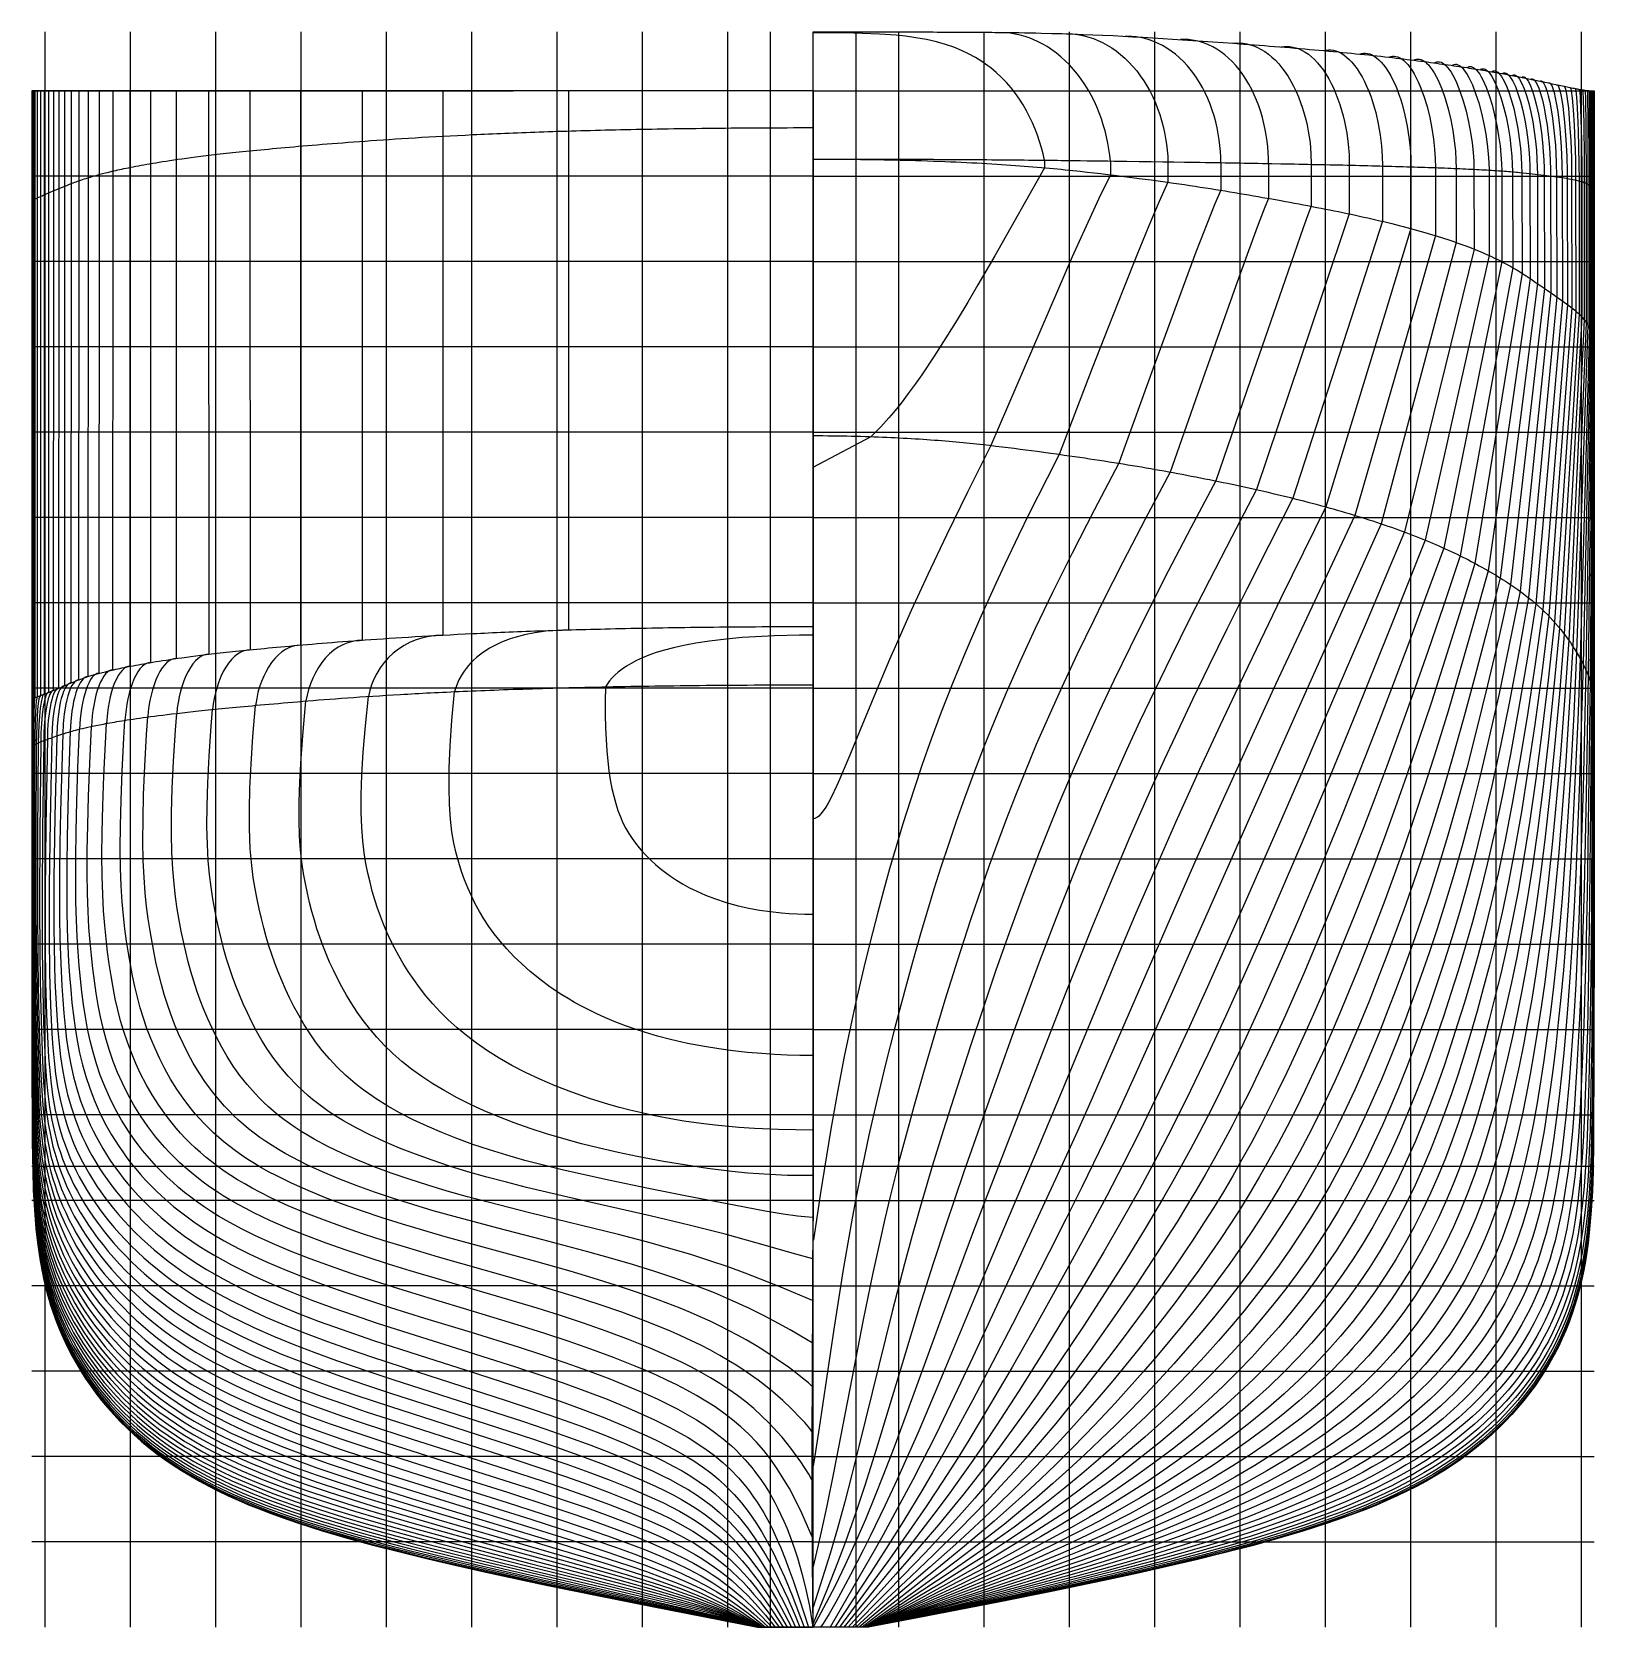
# Model space of a CAD drawing. Header units: metres. Extents: x -4575 to 4575, y 0 to 9345.
import ezdxf

# ---------------------------------------------------------------- set-up
doc = ezdxf.new("R2010")
doc.units = ezdxf.units.M

msp = doc.modelspace()

# ---------------------------------------------------------------- linework, layer by layer
at = {"layer": 'EDGES', "color": 253}
for points in [[(0, 8599.999905), (0, 8638.107349), (0, 8676.043738), (0, 8694.920924), (0, 8713.722797), (0, 8732.438209), (0, 8751.055895), (0, 8769.564494), (0, 8787.952565), (0, 8806.208607), (0, 8824.321082), (0, 8842.278428), (0, 8860.069086), (0, 8877.68152), (0, 8895.104238), (0, 8912.325812), (0, 8929.334905), (0, 8946.120291), (0, 8962.670873), (0, 8978.975715), (0, 8995.024056), (0, 9010.805336), (0, 9026.309216), (0, 9041.525602), (0, 9056.444663), (0, 9071.056854), (0, 9085.352934), (0, 9099.323985), (0, 9112.961433), (0, 9126.257062), (0, 9139.203031), (0, 9151.791892), (0, 9164.016601), (0, 9175.870532), (0, 9187.34749), (0, 9198.441723), (0, 9209.147927), (0, 9219.461258), (0, 9229.377335), (0, 9238.892251), (0, 9248.002571), (0, 9256.70534), (0, 9264.998079), (0, 9272.878789), (0, 9280.345948), (0, 9287.398508), (0, 9294.035894), (0, 9300.257992), (0, 9306.06515), (0, 9311.458167), (0, 9316.438283), (0, 9321.007173), (0, 9325.166932), (0, 9328.920069), (0, 9332.269488), (0, 9335.218479), (0, 9337.770705), (0, 9339.930184), (0, 9341.701274), (0, 9343.088663), (0, 9344.097346), (0, 9344.732612), (0, 9345.000029)], [(0, 9345.000029), (37.235035, 9344.999873), (73.791962, 9344.999259), (109.681424, 9344.997964), (144.914068, 9344.995768), (179.500538, 9344.992448), (213.451479, 9344.987784), (246.777537, 9344.981553), (279.489356, 9344.973533), (311.597583, 9344.963505), (343.11286, 9344.951245), (374.045835, 9344.936532), (404.407152, 9344.919145), (434.207456, 9344.898862), (463.457393, 9344.875461), (492.167606, 9344.848722), (520.348742, 9344.818422), (548.011446, 9344.78434), (575.166363, 9344.746255), (601.824137, 9344.703944), (627.995414, 9344.657186), (653.690839, 9344.60576), (678.921057, 9344.549445), (703.696713, 9344.488017), (728.028453, 9344.421257), (751.926921, 9344.348942), (775.402762, 9344.270851), (798.466622, 9344.186763), (821.129146, 9344.096455), (843.400979, 9343.999706), (865.292766, 9343.896295), (886.815151, 9343.786), (907.978781, 9343.6686), (928.7943, 9343.543872), (949.272354, 9343.411596), (969.423587, 9343.27155), (989.258644, 9343.123512), (1008.788172, 9342.967261), (1028.022814, 9342.802575), (1046.973216, 9342.629232), (1065.650022, 9342.447012), (1084.063879, 9342.255692), (1102.225432, 9342.055051), (1120.145324, 9341.844867), (1137.834202, 9341.624919), (1155.302711, 9341.394986), (1172.561495, 9341.154845), (1206.492471, 9340.643055), (1239.71229, 9340.087777), (1272.306115, 9339.487239), (1304.359104, 9338.839668), (1335.95642, 9338.143291), (1398.124675, 9336.597032), (1459.408955, 9334.837229), (1520.01011, 9332.866714), (1580.010595, 9330.692514), (1639.492844, 9328.321655), (1698.53929, 9325.761164), (1757.232367, 9323.018066), (1815.654509, 9320.099389), (1873.888151, 9317.012159), (1932.015724, 9313.763403), (1990.119664, 9310.360147), (2048.282404, 9306.809418), (2106.586378, 9303.118241), (2165.114019, 9299.293644), (2223.947762, 9295.342654), (2283.170039, 9291.272296), (2342.838375, 9287.089473), (2402.868074, 9282.800378), (2463.124049, 9278.410952), (2523.471157, 9273.927137), (2553.636654, 9271.65169), (2583.774254, 9269.354874), (2613.867065, 9267.037431), (2643.898194, 9264.700104), (2673.850748, 9262.343636), (2703.707833, 9259.968769), (2733.452557, 9257.576246), (2763.068027, 9255.16681), (2792.537349, 9252.741203), (2821.843631, 9250.300168), (2850.969979, 9247.844448), (2879.8995, 9245.374785), (2908.615302, 9242.891922), (2937.10049, 9240.396601), (2965.338173, 9237.889566), (2993.311457, 9235.371559), (3021.003448, 9232.843322), (3048.397255, 9230.305599), (3075.475984, 9227.759131), (3102.222741, 9225.204662), (3128.620634, 9222.642935), (3154.652769, 9220.074691), (3180.303159, 9217.500684), (3205.56711, 9214.921795), (3230.44761, 9212.338992), (3254.947792, 9209.753246), (3279.070791, 9207.165526), (3302.81974, 9204.576802), (3326.197772, 9201.988045), (3349.208023, 9199.400224), (3371.853625, 9196.814309), (3394.137712, 9194.23127), (3416.063418, 9191.652078), (3437.633876, 9189.077701), (3458.852222, 9186.509111), (3479.721587, 9183.947277), (3500.245106, 9181.39317), (3520.425914, 9178.847758), (3540.267142, 9176.312013), (3559.771927, 9173.786904), (3578.9434, 9171.273401), (3597.784696, 9168.772474), (3616.298949, 9166.285093), (3634.489292, 9163.812229), (3652.358859, 9161.35485), (3669.910784, 9158.913928), (3687.148201, 9156.490431), (3704.074244, 9154.085331), (3720.692046, 9151.699597), (3737.00474, 9149.334199), (3753.015462, 9146.990106), (3768.727344, 9144.66829), (3784.143711, 9142.369656), (3799.27172, 9140.093817), (3814.122079, 9137.839188), (3828.705629, 9135.604142), (3843.03321, 9133.38705), (3857.115664, 9131.186281), (3870.963832, 9129.000208), (3884.588555, 9126.827202), (3898.000673, 9124.665633), (3911.211029, 9122.513873), (3924.230463, 9120.370293), (3937.069817, 9118.233263), (3962.251646, 9113.972341), (3986.843245, 9109.718074), (4010.931342, 9105.457433), (4034.602668, 9101.177384), (4057.943949, 9096.864897), (4081.041915, 9092.50694), (4126.854817, 9083.602491), (4172.72451, 9074.362344), (4218.774653, 9064.81865), (4241.652948, 9060.003567), (4264.305845, 9055.200463), (4286.637685, 9050.439939), (4308.552806, 9045.752598), (4329.955548, 9041.169041), (4350.750252, 9036.719871), (4360.889695, 9034.555244), (4370.841256, 9032.435689), (4380.592978, 9030.365031), (4390.132901, 9028.347097), (4399.44907, 9026.38571), (4408.529527, 9024.484696), (4417.362313, 9022.647881), (4425.935472, 9020.87909), (4434.237046, 9019.182148), (4442.255078, 9017.560879), (4449.977609, 9016.019111), (4457.392682, 9014.560667), (4464.488428, 9013.189343), (4471.260045, 9011.906594), (4477.714909, 9010.709834), (4483.861601, 9009.596079), (4489.708699, 9008.562348), (4495.264785, 9007.605656), (4500.538436, 9006.723019), (4505.538234, 9005.911456), (4510.272758, 9005.167982), (4514.750587, 9004.489615), (4518.980302, 9003.87337), (4522.970482, 9003.316265), (4530.266556, 9002.36754), (4536.707448, 9001.619574), (4542.361796, 9001.048501), (4547.298237, 9000.630453), (4551.585411, 9000.341565), (4555.291953, 9000.15797), (4558.486504, 9000.055801), (4561.2377, 9000.011192), (4563.61418, 9000.000278), (4565.682879, 9000), (4569.036668, 9000), (4571.470193, 9000), (4573.131043, 9000), (4574.166808, 9000), (4574.725078, 9000), (4574.815999, 9000)], [(-4574.815999, 9000), (-4574.999809, 9000), (-4574.983581, 9000), (-4574.770759, 9000), (-4574.085673, 9000), (-4572.651479, 9000), (-4571.566953, 9000), (-4570.191333, 9000), (-4568.490013, 9000), (-4566.42839, 9000), (-4563.971856, 9000), (-4561.085806, 9000), (-4557.735635, 9000), (-4553.88732, 9000), (-4549.537336, 9000), (-4544.727025, 9000), (-4539.501321, 9000), (-4533.905155, 9000), (-4527.983462, 9000), (-4521.781173, 9000), (-4515.343223, 9000), (-4508.714543, 9000), (-4495.06473, 9000), (-4481.191197, 9000), (-4467.453409, 9000), (-4454.18772, 9000), (-4441.4418, 9000), (-4429.06708, 9000), (-4416.911239, 9000), (-4404.821959, 9000), (-4392.646921, 9000), (-4380.233805, 9000), (-4367.430258, 9000), (-4354.054718, 9000), (-4339.843188, 9000), (-4324.517232, 9000), (-4316.349333, 9000), (-4307.798414, 9000), (-4298.829671, 9000), (-4289.408298, 9000), (-4279.499492, 9000), (-4269.068448, 9000), (-4258.080361, 9000), (-4246.500428, 9000), (-4234.293791, 9000), (-4221.410521, 9000), (-4207.764753, 9000), (-4193.265379, 9000), (-4177.821294, 9000), (-4161.34139, 9000), (-4143.734561, 9000), (-4124.9097, 9000), (-4104.775701, 9000), (-4094.189303, 9000), (-4083.241456, 9000), (-4071.920771, 9000), (-4060.21586, 9000), (-4048.115334, 9000), (-4035.607805, 9000), (-4022.681885, 9000), (-4009.326185, 9000), (-3995.529317, 9000), (-3981.279893, 9000), (-3966.566524, 9000), (-3951.377822, 9000), (-3935.702399, 9000), (-3919.528779, 9000), (-3902.833183, 9000.000017), (-3885.566953, 9000.000102), (-3867.678426, 9000.00031), (-3849.115944, 9000.000695), (-3829.827843, 9000.001313), (-3809.762464, 9000.002219), (-3788.868145, 9000.003467), (-3767.093225, 9000.005112), (-3744.386045, 9000.007209), (-3720.694941, 9000.009814), (-3695.968255, 9000.012981), (-3670.154324, 9000.016765), (-3643.201488, 9000.02122), (-3615.058085, 9000.026403), (-3585.672456, 9000.032367), (-3554.992938, 9000.039168), (-3539.151827, 9000.042899), (-3522.967872, 9000.04686), (-3506.434613, 9000.051058), (-3489.545595, 9000.055499), (-3472.294359, 9000.060191), (-3454.674447, 9000.06514), (-3436.679403, 9000.070353), (-3418.302768, 9000.075836), (-3399.538085, 9000.081598), (-3380.378895, 9000.087644), (-3360.818743, 9000.093982), (-3340.851169, 9000.100618), (-3320.469717, 9000.10756), (-3299.667929, 9000.114814), (-3278.439346, 9000.122386), (-3256.777512, 9000.130285), (-3234.675969, 9000.138516), (-3212.128259, 9000.147087), (-3189.127924, 9000.156004), (-3165.668508, 9000.165275), (-3141.743552, 9000.174906), (-3117.346599, 9000.184904), (-3092.471191, 9000.195275), (-3067.11087, 9000.206028), (-3041.259179, 9000.217168), (-3014.909661, 9000.228703), (-2988.055857, 9000.240639), (-2960.691302, 9000.252983), (-2932.808356, 9000.265734), (-2904.397006, 9000.278873), (-2875.446954, 9000.292379), (-2845.947899, 9000.306232), (-2815.889543, 9000.320412), (-2785.261586, 9000.334897), (-2754.053729, 9000.349667), (-2722.255673, 9000.364702), (-2689.857119, 9000.379981), (-2656.847767, 9000.395482), (-2623.217318, 9000.411187), (-2588.955473, 9000.427074), (-2554.051932, 9000.443122), (-2518.496397, 9000.459311), (-2482.278569, 9000.475621), (-2445.388147, 9000.49203), (-2407.814832, 9000.508518), (-2369.548327, 9000.525065), (-2330.57833, 9000.54165), (-2290.894544, 9000.558252), (-2250.486668, 9000.574851), (-2209.344404, 9000.591427), (-2167.457451, 9000.607957), (-2124.815512, 9000.624423), (-2081.408287, 9000.640803), (-2037.225476, 9000.657077), (-1992.256781, 9000.673224), (-1969.474508, 9000.681244), (-1946.491902, 9000.689224), (-1923.307675, 9000.697162), (-1899.920539, 9000.705056), (-1876.329208, 9000.712902), (-1852.532394, 9000.720699), (-1828.52881, 9000.728444), (-1804.317168, 9000.736133), (-1779.89618, 9000.743765), (-1755.26456, 9000.751338), (-1730.42102, 9000.758847), (-1705.364273, 9000.766292), (-1680.09303, 9000.773668), (-1654.606006, 9000.780975), (-1628.901911, 9000.788208), (-1602.97946, 9000.795366), (-1576.837364, 9000.802446), (-1550.474337, 9000.809445), (-1523.88909, 9000.816362), (-1497.080336, 9000.823192), (-1470.046788, 9000.829934), (-1442.787159, 9000.836585), (-1415.300161, 9000.843143), (-1387.584507, 9000.849605), (-1359.638909, 9000.855968), (-1331.46208, 9000.862229), (-1303.052732, 9000.868388), (-1274.409578, 9000.874439), (-1245.531331, 9000.880382), (-1216.416704, 9000.886213), (-1187.064408, 9000.89193), (-1157.473157, 9000.897531), (-1127.641663, 9000.903012), (-1097.568638, 9000.908372), (-1067.252796, 9000.913607), (-1036.692848, 9000.918715), (-1005.887508, 9000.923694), (-974.835488, 9000.928541), (-943.535501, 9000.933253), (-911.986259, 9000.937827), (-880.186474, 9000.942262), (-848.134861, 9000.946555), (-815.83013, 9000.950702), (-783.270994, 9000.954702), (-750.456167, 9000.958552), (-717.384361, 9000.96225), (-684.054288, 9000.965792), (-650.464661, 9000.969176), (-616.614193, 9000.972399), (-582.501596, 9000.97546), (-548.125583, 9000.978355), (-513.484866, 9000.981082), (-478.578158, 9000.983639), (-443.404171, 9000.986022), (-407.961619, 9000.988229), (-372.249213, 9000.990258), (-336.265667, 9000.992106), (-300.009693, 9000.99377), (-263.480003, 9000.995248), (-226.675311, 9000.996537), (-189.594328, 9000.997635), (-152.235767, 9000.998539), (-114.598341, 9000.999247), (-76.680763, 9000.999756), (-38.481745, 9001.000063), (0, 9001.000166)], [(0, 9001.000166), (0, 8784.141302)], [(0, 8784.141302), (0, 5861.500263)], [(0, 6979.999542), (0, 7095.104698), (0, 7208.416338), (0, 7319.921731), (0, 7429.608503), (0, 7537.464643), (0, 7643.478505), (0, 7747.638816), (0, 7849.934676), (0, 7950.355564), (0, 8048.891342), (0, 8145.532257), (0, 8240.268945), (0, 8333.092432), (0, 8423.994142), (0, 8512.965893), (0, 8599.999905)], [(0, 8599.999905), (0, 8599.999905)], [(0, 0), (0, 0), (0, 0.810907), (0, 2.10804), (0, 4.345953), (0, 5.897881), (0, 7.781219), (0, 10.02804), (0, 12.670416), (0, 15.740418), (0, 19.270118), (0, 23.29159), (0, 27.836903), (0, 32.938131), (0, 38.627346), (0, 44.936619), (0, 51.898022), (0, 59.543628), (0, 67.905509), (0, 77.015736), (0, 86.906381), (0, 97.609517), (0, 109.157215), (0, 121.581547), (0, 134.914586), (0, 149.188403), (0, 164.43507), (0, 172.433246), (0, 180.68666), (0, 189.199324), (0, 197.975244), (0, 207.018432), (0, 216.332895), (0, 225.922643), (0, 235.791684), (0, 245.944028), (0, 256.383683), (0, 267.114659), (0, 278.140964), (0, 289.466608), (0, 301.0956), (0, 313.031948), (0, 325.279662), (0, 337.84275), (0, 350.725222), (0, 363.931087), (0, 377.464353), (0, 391.329029), (0, 405.529125), (0, 420.068586), (0, 434.947496), (0, 450.159962), (0, 465.699574), (0, 481.559922), (0, 497.734596), (0, 514.217188), (0, 531.001288), (0, 548.080486), (0, 565.448374), (0, 583.09854), (0, 601.024577), (0, 619.220073), (0, 637.678621), (0, 656.393811), (0, 675.359232), (0, 694.568476), (0, 714.015133), (0, 733.692793), (0, 753.595048), (0, 773.715487), (0, 794.047701), (0, 814.585281), (0, 835.321817), (0, 877.366119), (0, 920.129333), (0, 963.560181), (0, 1007.607388), (0, 1052.219679), (0, 1097.345777), (0, 1142.934407), (0, 1188.934293), (0, 1235.294158), (0, 1281.962728), (0, 1328.888725), (0, 1376.020876), (0, 1423.307902), (0, 1470.69853), (0, 1518.141482), (0, 1565.585483), (0, 1612.979257), (0, 1660.271529), (0, 1707.411022), (0, 1754.34646), (0, 1801.026569), (0, 1847.400071), (0, 1893.415691), (0, 1984.168183), (0, 2072.873836), (0, 2159.122445), (0, 2242.503802), (0, 2322.707285), (0, 2399.820607), (0, 2474.031066), (0, 2545.525958), (0, 2614.492582), (0, 2681.118235), (0, 2745.590213), (0, 2808.095815), (0, 2868.822337), (0, 2927.957078), (0, 2985.687334), (0, 3042.200403), (0, 3097.683583), (0, 3152.32417), (0, 3206.309461), (0, 3259.826756), (0, 3366.206541), (0, 3472.961904), (0, 3693.007463), (0, 3924.559557), (0, 4167.823677), (0, 4422.932135), (0, 4554.969337), (0, 4690.017242), (0, 4828.092386), (0, 4969.315937), (0, 5041.478093), (0, 5115.02535), (0, 5190.224613), (0, 5267.342785), (0, 5346.646773), (0, 5428.403479), (0, 5512.87981), (0, 5600.34267), (0, 5691.058963), (0, 5785.295595), (0, 5883.319469), (0, 5985.397491), (0, 6091.796565), (0, 6202.783596), (0, 6318.625489), (0, 6439.589148), (0, 6565.941479), (0, 6697.949384), (0, 6835.879771), (0, 6979.999542)], [(0, 5861.500263), (0, 5861.35422), (0, 5860.507471), (0, 5858.935318), (0, 5856.615721), (0, 5853.529652), (0, 5849.661444), (0, 5844.999111), (0, 5839.53464), (0, 5833.26424), (0, 5826.188548), (0, 5818.312778), (0, 5809.646814), (0, 5800.205236), (0, 5790.007286), (0, 5779.076757), (0, 5767.441822), (0, 5755.134799), (0, 5742.19185), (0, 5728.652627), (0, 5714.559875), (0, 5699.958988), (0, 5684.897542), (0, 5669.424803), (0, 5653.59123), (0, 5637.447973), (0, 5621.046384), (0, 5604.437544), (0, 5587.671821), (0, 5570.798455), (0, 5553.865186), (0, 5536.917923), (0, 5520.000458)], [(0, 5520.000458), (0, 5435.646506), (0, 5356.515241), (0, 5282.368779), (0, 5212.969237), (0, 5148.07873), (0, 5087.459376), (0, 5030.873291), (0, 4978.082592), (0, 4928.849394), (0, 4882.935816), (0, 4840.103972), (0, 4800.115979), (0, 4762.733955), (0, 4727.720015), (0, 4694.836277), (0, 4663.844856), (0, 4634.507868), (0, 4606.587432), (0, 4579.845662), (0, 4554.044677), (0, 4504.323868), (0, 4456.153075), (0, 4409.222592), (0, 4363.305483), (0, 4318.174815), (0, 4273.603653), (0, 4251.45697), (0, 4229.365063), (0, 4207.299565), (0, 4185.232111), (0, 4163.134331), (0, 4140.977861), (0, 4118.734334), (0, 4096.375381), (0, 4051.197736), (0, 4005.233087), (0, 3981.937324), (0, 3958.445103), (0, 3934.766271), (0, 3910.910676), (0, 3886.888166), (0, 3862.708589), (0, 3838.381792), (0, 3813.917623), (0, 3789.325929), (0, 3764.616559), (0, 3739.79936), (0, 3714.884179), (0, 3689.880865), (0, 3664.799265), (0, 3639.649227), (0, 3614.440598), (0, 3589.183227), (0, 3563.88696), (0, 3538.561645), (0, 3513.217131), (0, 3487.865415), (0, 3462.527096), (0, 3437.224921), (0, 3411.981639), (0, 3386.82), (0, 3361.762751), (0, 3336.832641), (0, 3312.052419), (0, 3287.444833), (0, 3263.032631), (0, 3238.838562), (0, 3214.885375), (0, 3191.195818), (0, 3167.79264), (0, 3144.698589), (0, 3121.936413), (0, 3099.528862), (0, 3077.498683), (0, 3055.868626), (0, 3034.661438), (0, 3013.899868), (0, 2993.604234), (0, 2973.766582), (0, 2954.360723), (0, 2935.360162), (0, 2916.738404), (0, 2898.468956), (0, 2880.525322), (0, 2862.88101), (0, 2845.509523), (0, 2828.384369), (0, 2811.479052), (0, 2794.767078), (0, 2778.221954), (0, 2761.817184), (0, 2745.526274), (0, 2713.180057), (0, 2680.97135), (0, 2616.160625), (0, 2400.004387)], [(0, 2400.004387), (-0.249888, 2357.523295), (-1.997477, 2060.33469), (-2.796711, 1921.581977), (-3.22811, 1844.053519), (-3.668982, 1762.144545), (-4.110544, 1676.64572), (-4.544009, 1588.347707), (-4.960594, 1498.041172), (-5.351512, 1406.516778), (-5.5346, 1360.544967), (-5.707978, 1314.565191), (-5.870547, 1268.676282), (-6.021208, 1222.977073), (-6.158864, 1177.566398), (-6.282416, 1132.54309), (-6.390766, 1088.005982), (-6.482817, 1044.053906), (-6.55747, 1000.785696), (-6.613626, 958.300185), (-6.650189, 916.696205), (-6.666059, 876.072591), (-6.660302, 836.51999), (-6.63334, 798.061206), (-6.586268, 760.685495), (-6.520182, 724.381876), (-6.436182, 689.139367), (-6.335365, 654.946987), (-6.21883, 621.793754), (-6.087674, 589.668687), (-5.942996, 558.560804), (-5.785894, 528.459123), (-5.617467, 499.352663), (-5.438811, 471.230441), (-5.251026, 444.081478), (-5.055209, 417.89479), (-4.852459, 392.659397), (-4.643873, 368.364317), (-4.430551, 344.998568), (-4.213589, 322.551168), (-3.994087, 301.011136), (-3.773142, 280.367491), (-3.551853, 260.609251), (-3.331317, 241.725434), (-3.112633, 223.705058), (-2.896899, 206.537143), (-2.685213, 190.210706), (-2.478674, 174.714766), (-2.278378, 160.038341), (-2.085425, 146.17045), (-0.272592, 19.081428), (-0.000006, 0.000445), (0, 0), (0, 0)], [(0, 2400.004387), (0, 2400.004387)], [(0, 0), (0, 0)], [(0, 0), (0, 0)]]:
    msp.add_lwpolyline(points, dxfattribs=at)
at = {"layer": 'EDGES', "color": 9}
for points in [[(-4574.999568, 8390.086641), (-4574.999809, 8375.118454), (-4574.999809, 8370.748719), (-4574.999809, 8366.810099), (-4574.999809, 8363.397823), (-4574.999809, 8360.606733), (-4574.999809, 8358.477273), (-4574.999809, 8356.939861), (-4574.999809, 8355.911647), (-4574.999809, 8355.309778), (-4574.999809, 8355.053666), (-4574.983581, 8355.519745), (-4574.770759, 8355.951551), (-4574.085673, 8356.633756), (-4572.651479, 8357.67178), (-4571.566953, 8358.357167), (-4570.191333, 8359.17104), (-4568.490013, 8360.126577), (-4566.42839, 8361.236955), (-4563.971856, 8362.515351), (-4561.085806, 8363.974943), (-4557.735635, 8365.628907), (-4553.88732, 8367.490178), (-4549.537336, 8369.558886), (-4544.727025, 8371.816334), (-4539.501321, 8374.242316), (-4533.905155, 8376.816626), (-4527.983462, 8379.51906), (-4521.781173, 8382.32941), (-4515.343223, 8385.227473), (-4508.714543, 8388.193042), (-4501.940068, 8391.205911), (-4495.06473, 8394.245875), (-4481.191197, 8400.326266), (-4467.453409, 8406.27257), (-4454.18772, 8411.933826), (-4441.4418, 8417.292541), (-4429.06708, 8422.421947), (-4416.911239, 8427.397011), (-4404.821959, 8432.2927), (-4392.646921, 8437.18398), (-4380.233805, 8442.145818), (-4367.430258, 8447.253168), (-4354.054718, 8452.570676), (-4339.843188, 8458.133893), (-4324.517232, 8463.973271), (-4316.349333, 8467.006038), (-4307.798414, 8470.119266), (-4298.829671, 8473.316762), (-4289.408298, 8476.602331), (-4279.499492, 8479.979782), (-4269.068448, 8483.452921), (-4258.080361, 8487.025554), (-4246.500428, 8490.701489), (-4234.293791, 8494.484532), (-4221.410521, 8498.378489), (-4207.764753, 8502.387169), (-4193.265379, 8506.514378), (-4177.821294, 8510.763924), (-4161.34139, 8515.139613), (-4143.734561, 8519.645253), (-4124.9097, 8524.284651), (-4104.775701, 8529.061614), (-4094.189303, 8531.502872), (-4083.241456, 8533.979949), (-4071.920771, 8536.493321), (-4060.21586, 8539.043464), (-4048.115334, 8541.630853), (-4035.607805, 8544.255965), (-4022.681885, 8546.919275), (-4009.326185, 8549.62126), (-3995.529317, 8552.362395), (-3981.279893, 8555.143156), (-3966.566524, 8557.964019), (-3951.377822, 8560.825461), (-3935.702399, 8563.727956), (-3919.528779, 8566.671981), (-3902.833183, 8569.658192), (-3885.566953, 8572.687595), (-3867.678426, 8575.761245), (-3849.115943, 8578.880192), (-3829.827843, 8582.045491), (-3809.762463, 8585.258191), (-3788.868144, 8588.519347), (-3767.093225, 8591.83001), (-3744.386044, 8595.191233), (-3720.69494, 8598.604068), (-3695.968253, 8602.069567), (-3670.154322, 8605.588782), (-3643.201485, 8609.162766), (-3615.058082, 8612.792572), (-3585.672452, 8616.47925), (-3554.992934, 8620.223855), (-3539.151822, 8622.118208), (-3522.967866, 8624.027437), (-3506.434607, 8625.951674), (-3489.545588, 8627.89105), (-3472.294352, 8629.845696), (-3454.67444, 8631.815745), (-3436.679394, 8633.801327), (-3418.302759, 8635.802575), (-3399.538075, 8637.819619), (-3380.378885, 8639.852592), (-3360.818732, 8641.901625), (-3340.851157, 8643.966849), (-3320.469704, 8646.048396), (-3299.667915, 8648.146397), (-3278.439331, 8650.260985), (-3256.777496, 8652.39229), (-3234.675952, 8654.540444), (-3212.128241, 8656.705579), (-3189.127906, 8658.887826), (-3165.668488, 8661.087316), (-3141.743531, 8663.304182), (-3117.346577, 8665.538555), (-3092.471167, 8667.790565), (-3067.110845, 8670.060346), (-3041.259153, 8672.348028), (-3014.909634, 8674.653743), (-2988.055828, 8676.977623), (-2960.691272, 8679.319794), (-2932.808324, 8681.679762), (-2904.396973, 8684.055773), (-2875.446919, 8686.445924), (-2845.947863, 8688.84831), (-2815.889505, 8691.261026), (-2785.261546, 8693.682168), (-2754.053688, 8696.10983), (-2722.25563, 8698.542109), (-2689.857074, 8700.9771), (-2656.84772, 8703.412899), (-2623.21727, 8705.8476), (-2588.955423, 8708.279299), (-2554.051881, 8710.706092), (-2518.496344, 8713.126074), (-2482.278514, 8715.537341), (-2445.38809, 8717.937988), (-2407.814775, 8720.32611), (-2369.548267, 8722.699803), (-2330.57827, 8725.057162), (-2290.894482, 8727.396283), (-2250.486605, 8729.715261), (-2209.344339, 8732.012191), (-2167.457386, 8734.28517), (-2124.815446, 8736.532292), (-2081.40822, 8738.751653), (-2037.225408, 8740.941348), (-1992.256712, 8743.099473), (-1969.474438, 8744.166101), (-1946.491832, 8745.224123), (-1923.307604, 8746.2733), (-1899.920469, 8747.313394), (-1876.329138, 8748.344167), (-1852.532323, 8749.36538), (-1828.528739, 8750.376797), (-1804.317097, 8751.378179), (-1779.896109, 8752.369287), (-1755.264489, 8753.349884), (-1730.420949, 8754.319731), (-1705.364201, 8755.278591), (-1680.092959, 8756.226226), (-1654.605934, 8757.162397), (-1628.90184, 8758.086866), (-1602.979389, 8758.999395), (-1576.837293, 8759.899747), (-1550.474266, 8760.787683), (-1523.889019, 8761.662964), (-1497.080266, 8762.525354), (-1470.046719, 8763.374613), (-1442.78709, 8764.210505), (-1415.300092, 8765.03279), (-1387.584438, 8765.84123), (-1359.638841, 8766.635589), (-1331.462012, 8767.415627), (-1303.052665, 8768.181106), (-1274.409512, 8768.931789), (-1245.531266, 8769.667437), (-1216.416639, 8770.387812), (-1187.064344, 8771.092676), (-1157.473094, 8771.781792), (-1127.641601, 8772.45492), (-1097.568577, 8773.111824), (-1067.252736, 8773.752264), (-1036.692789, 8774.376004), (-1005.88745, 8774.982804), (-974.835432, 8775.572426), (-943.535445, 8776.144634), (-911.986204, 8776.699187), (-880.186422, 8777.23585), (-848.134809, 8777.754382), (-815.83008, 8778.254547), (-783.270946, 8778.736107), (-750.45612, 8779.198822), (-717.384316, 8779.642456), (-684.054244, 8780.066769), (-650.464619, 8780.471525), (-616.614153, 8780.856484), (-582.501557, 8781.22141), (-548.125546, 8781.566063), (-513.484831, 8781.890205), (-478.578125, 8782.1936), (-443.404141, 8782.476008), (-407.961591, 8782.737191), (-372.249187, 8782.976912), (-336.265643, 8783.194932), (-300.009671, 8783.391014), (-263.479984, 8783.564918), (-226.675294, 8783.716408), (-189.594314, 8783.845245), (-152.235756, 8783.951191), (-114.598333, 8784.034007), (-76.680758, 8784.093457), (-38.481742, 8784.129301), (0, 8784.141302)], [(0, 8599.999905), (22.363806, 8599.989959), (44.557003, 8599.960238), (66.580657, 8599.91091), (88.435831, 8599.842148), (110.123589, 8599.754122), (131.644996, 8599.647003), (153.001114, 8599.520962), (174.193009, 8599.376169), (195.221743, 8599.212796), (216.088381, 8599.031013), (236.793988, 8598.830992), (257.339626, 8598.612903), (277.72636, 8598.376917), (297.955254, 8598.123204), (318.027372, 8597.851937), (337.943777, 8597.563285), (357.705534, 8597.25742), (377.313707, 8596.934512), (396.76936, 8596.594732), (416.073556, 8596.238252), (435.22736, 8595.865241), (454.231835, 8595.475872), (473.088046, 8595.070314), (491.797056, 8594.648739), (510.35993, 8594.211317), (528.777731, 8593.758219), (547.051524, 8593.289617), (565.182372, 8592.805681), (601.01949, 8591.79249), (636.297597, 8590.720014), (671.025205, 8589.58962), (705.210826, 8588.402675), (738.86297, 8587.160545), (771.990151, 8585.864597), (804.60088, 8584.5162), (836.703667, 8583.116718), (868.307027, 8581.667521), (899.419469, 8580.169973), (930.049505, 8578.625443), (960.205649, 8577.035297), (989.89641, 8575.400903), (1019.130301, 8573.723627), (1047.915834, 8572.004835), (1076.26152, 8570.245896), (1104.175871, 8568.448177), (1131.667399, 8566.613043), (1158.744616, 8564.741862), (1185.416033, 8562.836001), (1211.690162, 8560.896827), (1237.575514, 8558.925707), (1263.080603, 8556.924008), (1288.213938, 8554.893096), (1312.984032, 8552.83434), (1337.399397, 8550.749105), (1361.468545, 8548.638758), (1385.199986, 8546.504667), (1408.602234, 8544.348199), (1431.683799, 8542.17072), (1454.453193, 8539.973598), (1476.918929, 8537.758199), (1499.089517, 8535.525891), (1520.97347, 8533.27804), (1563.915517, 8528.741177), (1605.813163, 8524.158547), (1646.734501, 8519.541086), (1686.747627, 8514.899729), (1725.920633, 8510.245412), (1764.321613, 8505.58907), (1839.027892, 8496.300809), (1911.11109, 8487.045964), (1980.741869, 8477.816702), (2048.090883, 8468.605191), (2113.328781, 8459.403598), (2145.209391, 8454.804072), (2176.626216, 8450.204088), (2207.600588, 8445.602667), (2238.153839, 8440.998829), (2268.307299, 8436.391595), (2298.0823, 8431.779987), (2327.500174, 8427.163024), (2356.582252, 8422.539728), (2385.349866, 8417.909119), (2413.824346, 8413.270219), (2442.027025, 8408.622048), (2469.979233, 8403.963627), (2497.702302, 8399.293977), (2525.217564, 8394.612119), (2552.54635, 8389.917073), (2579.709992, 8385.20786), (2606.72982, 8380.483501), (2633.627166, 8375.743018), (2687.139739, 8366.209758), (2740.392705, 8356.600542), (2766.924611, 8351.76558), (2793.38458, 8346.909503), (2819.765932, 8342.031653), (2846.061984, 8337.131371), (2872.266058, 8332.207997), (2898.371473, 8327.260873), (2924.371549, 8322.28934), (2950.259604, 8317.29274), (2976.02896, 8312.270413), (3001.672935, 8307.2217), (3027.184849, 8302.145943), (3052.558021, 8297.042482), (3077.785772, 8291.910659), (3102.861421, 8286.749816), (3127.778288, 8281.559292), (3152.529692, 8276.338429), (3177.108952, 8271.086569), (3201.509389, 8265.803052), (3225.724323, 8260.48722), (3249.747072, 8255.138414), (3273.570956, 8249.755974), (3297.189296, 8244.339242), (3320.59541, 8238.88756), (3343.782618, 8233.400268), (3366.744241, 8227.876707), (3389.473597, 8222.316218), (3411.964006, 8216.718143), (3434.208788, 8211.081823), (3456.201475, 8205.40668), (3477.938265, 8199.693147), (3499.417164, 8193.942347), (3520.636214, 8188.155414), (3541.593456, 8182.333482), (3562.286932, 8176.477687), (3582.714684, 8170.589163), (3602.874754, 8164.669045), (3622.765182, 8158.718468), (3642.384012, 8152.738566), (3661.729283, 8146.730475), (3680.799039, 8140.695328), (3699.59132, 8134.634261), (3718.104169, 8128.548409), (3736.335627, 8122.438905), (3754.283735, 8116.306885), (3771.946536, 8110.153484), (3789.32207, 8103.979836), (3806.40838, 8097.787076), (3823.203508, 8091.576339), (3839.705494, 8085.34876), (3855.912381, 8079.105472), (3871.82221, 8072.847612), (3887.433022, 8066.576313), (3902.74286, 8060.292711), (3917.749766, 8053.99794), (3932.45178, 8047.693134), (3946.846945, 8041.37943), (3960.933301, 8035.05796), (3974.708892, 8028.729861), (3988.172024, 8022.396289), (4001.326368, 8016.058847), (4014.180557, 8009.719551), (4026.743415, 8003.380432), (4039.023761, 7997.043522), (4051.030418, 7990.710853), (4062.772209, 7984.384456), (4074.257953, 7978.066363), (4085.496474, 7971.758605), (4096.496592, 7965.463215), (4107.26713, 7959.182222), (4117.81691, 7952.91766), (4128.154752, 7946.671559), (4138.289479, 7940.445952), (4157.984874, 7928.064343), (4176.973668, 7915.789086), (4195.326435, 7903.636433), (4213.113749, 7891.622637), (4230.406184, 7879.76395), (4247.274312, 7868.076625), (4263.788709, 7856.576915), (4280.019947, 7845.281071), (4296.032515, 7834.203709), (4311.829354, 7823.342858), (4327.377666, 7812.686926), (4342.644216, 7802.224199), (4357.595766, 7791.942962), (4372.199078, 7781.831503), (4386.420917, 7771.878108), (4400.228045, 7762.071063), (4413.587224, 7752.398655), (4426.465219, 7742.849171), (4438.828793, 7733.410897), (4450.644707, 7724.07212), (4461.879726, 7714.821125), (4472.500612, 7705.6462), (4482.474128, 7696.535631), (4491.769781, 7687.478227), (4500.391354, 7678.469321), (4508.365928, 7669.508683), (4515.721029, 7660.596165), (4522.484186, 7651.731622), (4528.682923, 7642.914907), (4534.344769, 7634.145873), (4539.497251, 7625.424374), (4544.167894, 7616.750265), (4548.384226, 7608.123398), (4552.173774, 7599.543626), (4555.564064, 7591.010805), (4558.582624, 7582.524786), (4561.25698, 7574.085424), (4563.614659, 7565.692573), (4565.682879, 7557.345718), (4569.036668, 7540.760305), (4571.470193, 7524.246414), (4573.131043, 7507.71619), (4574.166808, 7491.081779), (4574.725078, 7474.255329), (4574.953442, 7457.148984), (4574.999489, 7439.674892), (4574.999809, 7421.457018), (4574.999809, 7421.22416)], [(0, 8599.999905), (22.363806, 8599.998599), (44.557003, 8599.9947), (66.580657, 8599.988231), (88.435831, 8599.979219), (110.123589, 8599.967688), (131.644996, 8599.953663), (153.001114, 8599.93717), (174.193009, 8599.918233), (195.221743, 8599.896879), (216.088381, 8599.873131), (236.793988, 8599.847016), (257.339626, 8599.818557), (277.72636, 8599.787781), (297.955254, 8599.754713), (318.027372, 8599.719377), (337.943777, 8599.681799), (357.705534, 8599.642004), (377.313707, 8599.600017), (396.76936, 8599.555864), (416.073556, 8599.509568), (435.22736, 8599.461156), (454.231835, 8599.410653), (473.088046, 8599.358083), (491.797056, 8599.303472), (510.35993, 8599.246846), (528.777731, 8599.188228), (547.051524, 8599.127645), (565.182372, 8599.065121), (601.01949, 8598.934352), (636.297597, 8598.796122), (671.025205, 8598.650633), (705.210826, 8598.498085), (738.86297, 8598.33868), (771.990151, 8598.172618), (804.60088, 8598.000102), (836.703667, 8597.821331), (868.307027, 8597.636507), (899.419469, 8597.445831), (930.049505, 8597.249504), (960.205649, 8597.047727), (989.89641, 8596.840702), (1019.130301, 8596.628629), (1047.915834, 8596.411709), (1076.26152, 8596.190145), (1104.175871, 8595.964135), (1131.667399, 8595.733883), (1158.744616, 8595.499588), (1185.416033, 8595.261452), (1211.690162, 8595.019676), (1237.575514, 8594.774462), (1263.080603, 8594.526009), (1288.213938, 8594.27452), (1312.984032, 8594.020195), (1337.399397, 8593.763236), (1361.468545, 8593.503843), (1385.199986, 8593.242218), (1408.602234, 8592.978561), (1431.683799, 8592.713075), (1454.453193, 8592.445959), (1476.918929, 8592.177415), (1499.089517, 8591.907644), (1520.97347, 8591.636848), (1563.915517, 8591.092982), (1605.813163, 8590.547425), (1646.734501, 8590.001787), (1686.747627, 8589.457676), (1725.920633, 8588.916701), (1764.321613, 8588.380471), (1839.027892, 8587.326502), (1911.11109, 8586.296069), (1980.741869, 8585.286373), (2048.090883, 8584.294615), (2113.328781, 8583.317998), (2176.626216, 8582.353722), (2207.600588, 8581.875337), (2238.153839, 8581.398988), (2268.307299, 8580.924325), (2298.0823, 8580.450998), (2327.500174, 8579.978657), (2356.582252, 8579.506952), (2385.349866, 8579.035535), (2413.824346, 8578.564053), (2442.027025, 8578.092159), (2469.979233, 8577.619502), (2497.702302, 8577.145732), (2525.217564, 8576.670499), (2552.54635, 8576.193453), (2579.709992, 8575.714245), (2606.72982, 8575.232525), (2633.627166, 8574.747943), (2687.139739, 8573.768794), (2740.392705, 8572.774243), (2766.924611, 8572.2708), (2793.38458, 8571.763137), (2819.765932, 8571.251171), (2846.061984, 8570.734819), (2872.266058, 8570.214), (2898.371473, 8569.688632), (2924.371549, 8569.158632), (2950.259604, 8568.623918), (2976.02896, 8568.084409), (3001.672935, 8567.540021), (3027.184849, 8566.990674), (3052.558021, 8566.436284), (3077.785772, 8565.87677), (3102.861421, 8565.31205), (3127.778288, 8564.742041), (3152.529692, 8564.166661), (3177.108952, 8563.585829), (3201.509389, 8562.999461), (3225.724323, 8562.407477), (3249.747072, 8561.809793), (3273.570956, 8561.206328), (3297.189296, 8560.596999), (3320.59541, 8559.981726), (3343.782618, 8559.360424), (3366.744241, 8558.733012), (3389.473597, 8558.099409), (3411.964006, 8557.459532), (3434.208788, 8556.813298), (3456.201475, 8556.16063), (3477.938265, 8555.501498), (3499.417164, 8554.835906), (3520.636214, 8554.163858), (3541.593456, 8553.485357), (3562.286932, 8552.800409), (3582.714684, 8552.109017), (3602.874754, 8551.411186), (3622.765182, 8550.70692), (3642.384012, 8549.996223), (3661.729283, 8549.279099), (3680.799039, 8548.555552), (3699.59132, 8547.825587), (3718.104169, 8547.089208), (3736.335627, 8546.346419), (3754.283735, 8545.597224), (3771.946536, 8544.841627), (3789.32207, 8544.079633), (3806.40838, 8543.311246), (3823.203508, 8542.53647), (3839.705494, 8541.755309), (3855.912381, 8540.967767), (3871.82221, 8540.173849), (3887.433022, 8539.373559), (3902.74286, 8538.566901), (3917.749766, 8537.753879), (3932.45178, 8536.934497), (3946.846945, 8536.10876), (3960.933301, 8535.276672), (3974.708892, 8534.438237), (3988.172024, 8533.59346), (4001.326368, 8532.742372), (4014.180557, 8531.885025), (4026.743415, 8531.021474), (4039.023761, 8530.151772), (4051.030418, 8529.275973), (4062.772209, 8528.394131), (4074.257953, 8527.506301), (4085.496474, 8526.612535), (4096.496592, 8525.712888), (4107.26713, 8524.807413), (4117.81691, 8523.896165), (4128.154752, 8522.979197), (4138.289479, 8522.056564), (4157.984874, 8520.194516), (4176.973668, 8518.310451), (4195.326435, 8516.404801), (4213.113749, 8514.477996), (4230.406184, 8512.530469), (4247.274312, 8510.562649), (4263.788709, 8508.574968), (4280.019947, 8506.567857), (4296.032515, 8504.541634), (4311.829354, 8502.49547), (4327.377666, 8500.427871), (4342.644216, 8498.337335), (4357.595766, 8496.22236), (4372.199078, 8494.081442), (4386.420917, 8491.913081), (4400.228045, 8489.715774), (4413.587224, 8487.488018), (4426.465219, 8485.228311), (4438.828793, 8482.935151), (4450.644707, 8480.607036), (4461.879726, 8478.242463), (4472.500612, 8475.83993), (4482.474128, 8473.397935), (4491.769781, 8470.91522), (4500.391354, 8468.393575), (4508.365928, 8465.836864), (4515.721029, 8463.248989), (4522.484186, 8460.633854), (4528.682923, 8457.995361), (4534.344769, 8455.337413), (4539.497251, 8452.663913), (4544.167894, 8449.978764), (4548.384226, 8447.28587), (4552.173774, 8444.589132), (4555.564064, 8441.892453), (4558.582624, 8439.199737), (4561.25698, 8436.514887), (4563.614659, 8433.841805), (4565.682879, 8431.18421), (4569.036668, 8425.916518), (4571.470193, 8420.702172), (4573.131043, 8415.528988), (4574.166808, 8410.384781), (4574.725078, 8405.257367), (4574.999489, 8395.004184), (4574.999568, 8390.086641)], [(-4574.999809, 7421.22416), (-4574.999809, 7416.508003), (-4574.999809, 7411.278431), (-4574.999809, 7405.706515), (-4574.999809, 7399.730464), (-4574.999809, 7393.288491), (-4574.999809, 7386.318807), (-4574.999809, 7378.759623), (-4574.999809, 7370.54915), (-4574.999809, 7361.625599), (-4574.999809, 7351.927183), (-4574.999809, 7341.392112), (-4574.999809, 7329.958598), (-4574.999809, 7317.564851), (-4574.999809, 7310.988582), (-4574.999809, 7304.149084), (-4574.999809, 7297.038634), (-4574.999809, 7289.649507), (-4574.999809, 7281.973981), (-4574.999809, 7274.004332), (-4574.999809, 7265.732837), (-4574.999809, 7257.151771), (-4574.999809, 7248.253411), (-4574.999809, 7239.030033), (-4574.999809, 7229.473915), (-4574.999809, 7219.577332), (-4574.999809, 7209.33256), (-4574.999809, 7198.731877), (-4574.999809, 7187.767558), (-4574.999809, 7176.431881), (-4574.999809, 7164.717121), (-4574.999809, 7152.615554), (-4574.999809, 7140.119458), (-4574.999809, 7127.221109), (-4574.999809, 7113.912782), (-4574.999809, 7100.186755), (-4574.999809, 7086.035304), (-4574.999809, 7071.450706), (-4574.999809, 7056.425236), (-4574.999809, 7040.951171), (-4574.999809, 7025.020787), (-4574.999809, 7008.626362), (-4574.999809, 6991.762934), (-4574.999809, 6974.44132), (-4574.999809, 6956.677923), (-4574.999809, 6938.489155), (-4574.999809, 6919.891428), (-4574.999809, 6900.901152), (-4574.999809, 6881.534741), (-4574.999809, 6861.808604), (-4574.999809, 6841.739153), (-4574.999809, 6821.3428), (-4574.999809, 6800.635956), (-4574.999809, 6779.635033), (-4574.999809, 6758.356441), (-4574.999809, 6736.816593), (-4574.999809, 6693.018771), (-4574.999809, 6648.37286), (-4574.999809, 6276.429284), (-4574.999809, 5925.831723), (-4574.999809, 5906.162597), (-4574.999809, 5886.855848), (-4574.999809, 5867.927886), (-4574.999809, 5849.395124), (-4574.999809, 5831.273974), (-4574.999809, 5813.580846), (-4574.999809, 5796.332151), (-4574.999809, 5779.544302), (-4574.999809, 5763.23371), (-4574.999809, 5747.416786), (-4574.999785, 5732.10882), (-4574.999407, 5717.311103), (-4574.998138, 5703.015407), (-4574.995438, 5689.213323), (-4574.990766, 5675.89644), (-4574.983581, 5663.05635), (-4574.973342, 5650.684644), (-4574.95951, 5638.772911), (-4574.941543, 5627.312743), (-4574.9189, 5616.29573), (-4574.891041, 5605.713462), (-4574.857425, 5595.55753), (-4574.817511, 5585.819525), (-4574.770759, 5576.491038), (-4574.716627, 5567.563658), (-4574.654576, 5559.028976), (-4574.584064, 5550.878584), (-4574.504551, 5543.104071), (-4574.415496, 5535.697028), (-4574.316359, 5528.649046), (-4574.206598, 5521.951716), (-4574.085673, 5515.596627), (-4573.953043, 5509.57537), (-4573.808167, 5503.879537), (-4573.650506, 5498.500717), (-4573.479517, 5493.430501), (-4573.294661, 5488.66048), (-4573.095396, 5484.182245), (-4572.651479, 5476.067492), (-4572.14344, 5469.018967), (-4571.566953, 5462.969394), (-4570.917692, 5457.8515), (-4570.191333, 5453.598007), (-4569.383548, 5450.14164), (-4568.490013, 5447.415125), (-4567.506403, 5445.351185), (-4566.42839, 5443.882546), (-4565.251649, 5442.941931), (-4563.971856, 5442.462066), (-4562.584683, 5442.375675), (-4561.085806, 5442.615483), (-4557.735635, 5443.804593), (-4553.88732, 5445.49505), (-4549.537336, 5447.354328), (-4544.727025, 5449.346804), (-4539.501321, 5451.460621), (-4533.905155, 5453.683922), (-4527.983462, 5456.004848), (-4521.781173, 5458.411543), (-4515.343223, 5460.892149), (-4508.714543, 5463.434808), (-4501.940068, 5466.027663), (-4495.06473, 5468.658857), (-4481.191197, 5473.988831), (-4467.453409, 5479.32987), (-4454.18772, 5484.593478), (-4441.4418, 5489.770672), (-4429.06708, 5494.906515), (-4416.911239, 5500.047103), (-4404.821959, 5505.238534), (-4392.646921, 5510.526904), (-4380.233805, 5515.95831), (-4367.430258, 5521.578838), (-4354.054718, 5527.426787), (-4339.843188, 5533.51847), (-4324.517232, 5539.866349), (-4316.349333, 5543.140256), (-4307.798414, 5546.482886), (-4298.829671, 5549.895796), (-4289.408298, 5553.380544), (-4279.499492, 5556.938688), (-4269.068448, 5560.571785), (-4258.080361, 5564.281393), (-4246.500428, 5568.069071), (-4234.293791, 5571.936379), (-4221.410521, 5575.886257), (-4207.764753, 5579.92492), (-4193.265379, 5584.05906), (-4177.821294, 5588.295372), (-4161.34139, 5592.64055), (-4143.734561, 5597.101286), (-4124.9097, 5601.684274), (-4104.775701, 5606.396209), (-4094.189303, 5608.802623), (-4083.241456, 5611.243783), (-4071.920771, 5613.720527), (-4060.21586, 5616.23369), (-4048.115334, 5618.784111), (-4035.607805, 5621.372624), (-4022.681885, 5624.000068), (-4009.326185, 5626.667279), (-3995.529317, 5629.375093), (-3981.279893, 5632.124347), (-3966.566524, 5634.915878), (-3951.377822, 5637.750523), (-3935.702399, 5640.629118), (-3919.528779, 5643.5525), (-3902.833183, 5646.521525), (-3885.566953, 5649.537085), (-3867.678426, 5652.600081), (-3849.115943, 5655.711408), (-3829.827843, 5658.871966), (-3809.762463, 5662.082653), (-3788.868144, 5665.344366), (-3767.093225, 5668.658004), (-3744.386044, 5672.024465), (-3720.69494, 5675.444646), (-3695.968253, 5678.919447), (-3670.154322, 5682.449765), (-3643.201485, 5686.036497), (-3615.058082, 5689.680543), (-3585.672452, 5693.382801), (-3554.992934, 5697.144167), (-3539.151822, 5699.047297), (-3522.967866, 5700.965541), (-3506.434607, 5702.899012), (-3489.545588, 5704.847821), (-3472.294352, 5706.812081), (-3454.67444, 5708.791905), (-3436.679394, 5710.787403), (-3418.302759, 5712.79869), (-3399.538075, 5714.825876), (-3380.378885, 5716.869075), (-3360.818732, 5718.928398), (-3340.851157, 5721.003957), (-3320.469704, 5723.095866), (-3299.667915, 5725.204236), (-3278.439331, 5727.32918), (-3256.777496, 5729.470809), (-3234.675952, 5731.629237), (-3212.128241, 5733.804574), (-3189.127906, 5735.996934), (-3165.668488, 5738.20643), (-3141.743531, 5740.433172), (-3117.346577, 5742.677273), (-3092.471167, 5744.938846), (-3067.110845, 5747.218003), (-3041.259153, 5749.514856), (-3014.909634, 5751.829518), (-2988.055828, 5754.1621), (-2960.691272, 5756.512711), (-2932.808324, 5758.880843), (-2904.396973, 5761.264747), (-2875.446919, 5763.662523), (-2845.947863, 5766.072271), (-2815.889505, 5768.492091), (-2785.261546, 5770.920082), (-2754.053688, 5773.354346), (-2722.25563, 5775.792982), (-2689.857074, 5778.234089), (-2656.84772, 5780.675769), (-2623.21727, 5783.116121), (-2588.955423, 5785.553246), (-2554.051881, 5787.985242), (-2518.496344, 5790.410211), (-2482.278514, 5792.826252), (-2445.38809, 5795.231466), (-2407.814775, 5797.623952), (-2369.548267, 5800.001811), (-2330.57827, 5802.363142), (-2290.894482, 5804.706045), (-2250.486605, 5807.028622), (-2209.344339, 5809.328971), (-2167.457386, 5811.605193), (-2124.815446, 5813.855387), (-2081.40822, 5816.077655), (-2037.225408, 5818.270095), (-1992.256712, 5820.430808), (-1969.474438, 5821.498673), (-1946.491832, 5822.557894), (-1923.307604, 5823.608234), (-1899.920469, 5824.649454), (-1876.329138, 5825.681317), (-1852.532323, 5826.703586), (-1828.528739, 5827.716023), (-1804.317097, 5828.718391), (-1779.896109, 5829.710453), (-1755.264489, 5830.69197), (-1730.420949, 5831.662705), (-1705.364201, 5832.622422), (-1680.092959, 5833.570881), (-1654.605934, 5834.507847), (-1628.90184, 5835.433081), (-1602.979389, 5836.346345), (-1576.837293, 5837.247403), (-1550.474266, 5838.136017), (-1523.889019, 5839.011949), (-1497.080266, 5839.874962), (-1470.046719, 5840.724818), (-1442.78709, 5841.56128), (-1415.300092, 5842.384111), (-1387.584438, 5843.193072), (-1359.638841, 5843.987927), (-1331.462012, 5844.768438), (-1303.052665, 5845.534367), (-1274.409512, 5846.285477), (-1245.531266, 5847.02153), (-1216.416639, 5847.74229), (-1187.064344, 5848.447518), (-1157.473094, 5849.136976), (-1127.641601, 5849.810428), (-1097.568577, 5850.467636), (-1067.252736, 5851.108363), (-1036.692789, 5851.73237), (-1005.88745, 5852.339421), (-974.835432, 5852.929278), (-943.535445, 5853.501703), (-911.986204, 5854.05646), (-880.186422, 5854.593309), (-848.134809, 5855.112015), (-815.83008, 5855.612339), (-783.270946, 5856.094045), (-750.45612, 5856.556893), (-717.384316, 5857.000648), (-684.054244, 5857.425071), (-650.464619, 5857.829926), (-616.614153, 5858.214973), (-582.501557, 5858.579977), (-548.125546, 5858.9247), (-513.484831, 5859.248903), (-478.578125, 5859.55235), (-443.404141, 5859.834803), (-407.961591, 5860.096024), (-372.249187, 5860.335777), (-336.265643, 5860.553823), (-300.009671, 5860.749926), (-263.479984, 5860.923846), (-226.675294, 5861.075348), (-189.594314, 5861.204194), (-152.235756, 5861.310146), (-114.598333, 5861.392966), (-76.680758, 5861.452417), (-38.481742, 5861.488262), (0, 5861.500263)], [(0, 6979.999542), (29.227365, 6979.960036), (58.142135, 6979.842418), (86.747616, 6979.648111), (115.047112, 6979.378538), (143.043928, 6979.035121), (170.74137, 6978.619284), (198.142743, 6978.132449), (225.251352, 6977.576038), (252.070502, 6976.951476), (278.603498, 6976.260183), (304.853646, 6975.503584), (330.82425, 6974.683101), (356.518616, 6973.800157), (381.940048, 6972.856174), (407.091853, 6971.852576), (431.977334, 6970.790784), (456.599798, 6969.672223), (480.962549, 6968.498313), (505.068893, 6967.270479), (528.922134, 6965.990144), (552.525578, 6964.658729), (575.88253, 6963.277658), (598.996294, 6961.848353), (621.870177, 6960.372237), (644.507484, 6958.850733), (666.911519, 6957.285264), (689.085587, 6955.677253), (711.032994, 6954.028121), (732.757045, 6952.339293), (754.261045, 6950.61219), (775.5483, 6948.848236), (796.622113, 6947.048853), (817.485791, 6945.215465), (838.142639, 6943.349493), (858.595961, 6941.45236), (878.849063, 6939.525491), (898.90525, 6937.570306), (918.767827, 6935.588229), (938.4401, 6933.580683), (957.925373, 6931.54909), (977.226951, 6929.494874), (996.34814, 6927.419456), (1034.062571, 6923.210709), (1071.095107, 6918.934231), (1107.472188, 6914.601404), (1143.220255, 6910.223611), (1178.365751, 6905.812233), (1212.935115, 6901.378652), (1246.954789, 6896.934252), (1280.451215, 6892.490413), (1313.450833, 6888.058519), (1378.055194, 6879.260182), (1440.920423, 6870.538442), (1471.743993, 6866.198973), (1502.184535, 6861.869866), (1532.2593, 6857.54819), (1561.985541, 6853.231015), (1591.380509, 6848.915412), (1620.461454, 6844.598451), (1649.24563, 6840.277203), (1677.750287, 6835.948737), (1705.992677, 6831.610124), (1733.990051, 6827.258433), (1761.759661, 6822.890736), (1789.318759, 6818.504102), (1816.684595, 6814.095602), (1843.874422, 6809.662306), (1870.905491, 6805.201284), (1897.795054, 6800.709606), (1924.560362, 6796.184343), (1951.218667, 6791.622564), (1977.787219, 6787.021341), (2004.283272, 6782.377742), (2030.724075, 6777.68884), (2057.126882, 6772.951703), (2083.508943, 6768.163402), (2109.887509, 6763.321007), (2136.279833, 6758.421588), (2162.703166, 6753.462216), (2189.172937, 6748.440221), (2215.689465, 6743.355083), (2242.245599, 6738.207347), (2268.834135, 6732.997567), (2295.447869, 6727.726293), (2322.079597, 6722.394079), (2348.722114, 6717.001477), (2375.368217, 6711.549039), (2402.0107, 6706.037319), (2428.64236, 6700.466867), (2455.255993, 6694.838238), (2481.844393, 6689.151982), (2508.400358, 6683.408653), (2534.916683, 6677.608803), (2561.386163, 6671.752984), (2587.801594, 6665.841749), (2614.155773, 6659.87565), (2640.441495, 6653.85524), (2666.651555, 6647.781071), (2692.77875, 6641.653695), (2718.815875, 6635.473666), (2744.755726, 6629.241534), (2770.591099, 6622.957853), (2796.314789, 6616.623175), (2821.919593, 6610.238053), (2847.398306, 6603.803039), (2872.743724, 6597.318685), (2897.948642, 6590.785544), (2923.005857, 6584.204168), (2947.908164, 6577.57511), (2972.6486, 6570.898905), (2997.223202, 6564.175887), (3021.630051, 6557.406249), (3045.867265, 6550.590183), (3069.932962, 6543.72788), (3093.825262, 6536.819532), (3117.542282, 6529.86533), (3141.082141, 6522.865465), (3164.442958, 6515.82013), (3187.622851, 6508.729515), (3210.619939, 6501.593813), (3233.432341, 6494.413213), (3256.058174, 6487.187909), (3278.495557, 6479.918091), (3300.742609, 6472.603951), (3322.797449, 6465.24568), (3344.658195, 6457.84347), (3366.322965, 6450.397513), (3387.789879, 6442.907998), (3409.057054, 6435.37512), (3430.122609, 6427.799067), (3450.984663, 6420.180033), (3471.641334, 6412.518208), (3492.09074, 6404.813784), (3512.331001, 6397.066953), (3532.360235, 6389.277905), (3552.17656, 6381.446833), (3571.778096, 6373.573928), (3591.162959, 6365.659381), (3610.32927, 6357.703383), (3629.275181, 6349.706183), (3647.999562, 6341.669148), (3666.501942, 6333.594687), (3684.781876, 6325.485245), (3702.838917, 6317.343271), (3720.672622, 6309.171209), (3738.282544, 6300.971508), (3755.668239, 6292.746613), (3772.829261, 6284.498972), (3789.765164, 6276.231032), (3806.475503, 6267.945238), (3822.959833, 6259.644037), (3839.217708, 6251.329877), (3855.248684, 6243.005204), (3871.052314, 6234.672465), (3886.628154, 6226.334106), (3901.975758, 6217.992574), (3917.094681, 6209.650316), (3931.984477, 6201.309778), (3946.644701, 6192.973407), (3961.074908, 6184.643651), (3975.274652, 6176.322955), (3989.243488, 6168.013766), (4002.980971, 6159.718531), (4016.486655, 6151.439697), (4029.760094, 6143.17971), (4042.800845, 6134.941017), (4055.608461, 6126.726066), (4068.182496, 6118.537301), (4080.522506, 6110.377171), (4092.628114, 6102.248041), (4104.501448, 6094.149377), (4116.147787, 6086.076984), (4127.572613, 6078.026436), (4138.781408, 6069.993309), (4149.779653, 6061.973176), (4160.572829, 6053.961611), (4171.166418, 6045.954189), (4181.565901, 6037.946482), (4191.776759, 6029.934067), (4211.654529, 6013.877403), (4230.843579, 5997.748791), (4249.38776, 5981.512822), (4267.330923, 5965.134091), (4284.71692, 5948.577189), (4301.589601, 5931.806709), (4317.99282, 5914.787245), (4333.970426, 5897.483389), (4349.566272, 5879.859734), (4364.824209, 5861.880872), (4379.784373, 5843.515784), (4394.440501, 5824.788253), (4408.754786, 5805.759314), (4422.68882, 5786.490717), (4436.204194, 5767.04421), (4449.262499, 5747.481541), (4461.825326, 5727.864458), (4473.854267, 5708.254711), (4485.310912, 5688.714047), (4496.156853, 5669.304214), (4506.353682, 5650.086962), (4515.862989, 5631.124038), (4524.646365, 5612.47719), (4532.665402, 5594.208168), (4539.881691, 5576.37872), (4546.260056, 5559.048021), (4551.816034, 5542.234899), (4556.605423, 5525.926149), (4560.685133, 5510.107682), (4564.11207, 5494.765409), (4566.943144, 5479.885242), (4569.235262, 5465.453091), (4571.045334, 5451.454869), (4572.430267, 5437.876486), (4573.44697, 5424.703853), (4574.152351, 5411.922882), (4574.603318, 5399.519485), (4574.85678, 5387.479572), (4574.969645, 5375.789055), (4574.998821, 5364.433846), (4574.999809, 5353.400233), (4574.999809, 5343.357461)], [(-4574.999809, 5343.357461), (-4574.999809, 5342.682132), (-4574.999809, 5332.280517), (-4574.999809, 5322.196627), (-4574.999809, 5312.431703), (-4574.999809, 5302.986985), (-4574.999809, 5293.863713), (-4574.999809, 5285.063128), (-4574.999809, 5276.586469), (-4574.999809, 5268.434978), (-4574.999809, 5260.609894), (-4574.999809, 5253.112457), (-4574.999809, 5245.943909), (-4574.999809, 5239.105488), (-4574.999809, 5232.598435), (-4574.999809, 5226.423874), (-4574.999809, 5220.579823), (-4574.999809, 5215.060946), (-4574.999809, 5209.861742), (-4574.999809, 5204.97671), (-4574.999809, 5200.400348), (-4574.999809, 5196.127155), (-4574.999809, 5188.468268), (-4574.999809, 5181.956037), (-4574.999809, 5176.546451), (-4574.999809, 5172.195496), (-4574.991509, 5168.857522), (-4574.882658, 5166.470283), (-4574.53226, 5164.961905), (-4573.798719, 5164.260392), (-4572.540439, 5164.293748), (-4570.615823, 5164.989979), (-4569.35939, 5165.564174), (-4567.883274, 5166.277089), (-4566.169777, 5167.119726), (-4564.201447, 5168.083081), (-4561.973899, 5169.157994), (-4559.501965, 5170.335069), (-4556.802013, 5171.604895), (-4553.890413, 5172.958057), (-4547.497752, 5175.876736), (-4540.454938, 5179.015803), (-4532.892931, 5182.299949), (-4524.942689, 5185.653869), (-4516.73517, 5189.002258), (-4508.393849, 5192.274921), (-4499.948723, 5195.465547), (-4491.366242, 5198.611247), (-4482.611645, 5201.749961), (-4473.650169, 5204.91963), (-4464.44705, 5208.158195), (-4454.967527, 5211.503597), (-4445.176769, 5214.993774), (-4434.982163, 5218.665138), (-4424.128017, 5222.549787), (-4412.330071, 5226.679064), (-4399.304068, 5231.084313), (-4392.241714, 5233.400221), (-4384.765749, 5235.796877), (-4376.840641, 5238.278196), (-4368.430856, 5240.848098), (-4359.500863, 5243.510501), (-4350.01513, 5246.269321), (-4339.938077, 5249.128478), (-4329.220181, 5252.091878), (-4317.778683, 5255.163402), (-4305.525976, 5258.346927), (-4292.374454, 5261.646331), (-4278.236508, 5265.06549), (-4263.024531, 5268.608283), (-4246.650918, 5272.278587), (-4229.028059, 5276.080278), (-4219.720786, 5278.031606), (-4210.068349, 5280.017234), (-4200.059798, 5282.037649), (-4189.684181, 5284.093333), (-4178.930547, 5286.184772), (-4167.787946, 5288.312451), (-4156.245427, 5290.476854), (-4144.292038, 5292.678466), (-4131.91683, 5294.917771), (-4119.10885, 5297.195255), (-4105.857149, 5299.511401), (-4092.150775, 5301.866695), (-4077.978778, 5304.261621), (-4063.330116, 5306.696668), (-4048.181185, 5309.172883), (-4032.482965, 5311.692444), (-4016.18337, 5314.257666), (-3999.230316, 5316.870862), (-3981.571716, 5319.534347), (-3963.155487, 5322.250435), (-3943.929543, 5325.021439), (-3923.841798, 5327.849676), (-3902.840168, 5330.737457), (-3880.872567, 5333.687099), (-3857.88691, 5336.700914), (-3833.831112, 5339.781217), (-3808.653088, 5342.930323), (-3782.300753, 5346.150545), (-3754.72202, 5349.444198), (-3725.864806, 5352.813595), (-3695.677025, 5356.261052), (-3664.106591, 5359.788882), (-3631.10142, 5363.399399), (-3614.044532, 5365.236389), (-3596.609427, 5367.094918), (-3578.789595, 5368.975277), (-3560.578526, 5370.877753), (-3541.969708, 5372.802637), (-3522.956631, 5374.750218), (-3503.532785, 5376.720785), (-3483.691659, 5378.714627), (-3463.426742, 5380.732034), (-3442.731523, 5382.773295), (-3421.599492, 5384.838698), (-3400.024139, 5386.928535), (-3377.998952, 5389.043093), (-3355.517421, 5391.182661), (-3332.573035, 5393.347531), (-3309.159284, 5395.537989), (-3285.269657, 5397.754327), (-3260.897643, 5399.996832), (-3236.036732, 5402.265795), (-3210.680412, 5404.561505), (-3184.822175, 5406.88425), (-3158.455484, 5409.234315), (-3131.570452, 5411.611219), (-3104.150412, 5414.012935), (-3076.177876, 5416.437247), (-3047.635359, 5418.881943), (-3018.505372, 5421.344809), (-2988.770431, 5423.823629), (-2958.413049, 5426.316191), (-2927.415738, 5428.82028), (-2895.761014, 5431.333682), (-2863.431388, 5433.854184), (-2830.409375, 5436.37957), (-2796.677488, 5438.907627), (-2762.218241, 5441.436142), (-2727.014146, 5443.962899), (-2691.047719, 5446.485686), (-2654.301471, 5449.002287), (-2616.757918, 5451.510489), (-2578.399571, 5454.008078), (-2539.208945, 5456.49284), (-2499.168554, 5458.96256), (-2458.26091, 5461.415026), (-2416.468527, 5463.848022), (-2395.235094, 5465.056527), (-2373.773919, 5466.259334), (-2352.082816, 5467.456167), (-2330.159599, 5468.646749), (-2308.002083, 5469.830804), (-2285.608081, 5471.008053), (-2262.975408, 5472.178222), (-2240.101878, 5473.341032), (-2216.985305, 5474.496207), (-2193.623504, 5475.643471), (-2170.014288, 5476.782546), (-2146.155472, 5477.913156), (-2122.04487, 5479.035024), (-2097.680296, 5480.147874), (-2073.059565, 5481.251428), (-2048.180489, 5482.34541), (-2023.040885, 5483.429544), (-1997.638565, 5484.503551), (-1971.971345, 5485.567156), (-1946.037038, 5486.620082), (-1919.833458, 5487.662052), (-1893.35842, 5488.69279), (-1866.609737, 5489.712018), (-1839.585225, 5490.719459), (-1812.282697, 5491.714838), (-1784.699967, 5492.697877), (-1756.83485, 5493.6683), (-1728.68516, 5494.62583), (-1700.248711, 5495.570189), (-1671.523316, 5496.501102), (-1642.506791, 5497.418291), (-1613.19695, 5498.321481), (-1583.591606, 5499.210393), (-1553.688575, 5500.084751), (-1523.485669, 5500.944279), (-1492.980703, 5501.7887), (-1462.171493, 5502.617737), (-1431.05585, 5503.431113), (-1399.631591, 5504.228551), (-1367.896528, 5505.009775), (-1335.848477, 5505.774509), (-1303.485251, 5506.522474), (-1270.804665, 5507.253395), (-1237.804533, 5507.966995), (-1204.482669, 5508.662996), (-1170.836886, 5509.341123), (-1136.865, 5510.001099), (-1102.564825, 5510.642646), (-1067.934174, 5511.265488), (-1032.970863, 5511.869348), (-997.672704, 5512.45395), (-962.037513, 5513.019016), (-926.063103, 5513.564271), (-889.747289, 5514.089436), (-853.087884, 5514.594236), (-816.082704, 5515.078394), (-778.729562, 5515.541632), (-741.026273, 5515.983675), (-702.97065, 5516.404245), (-664.560508, 5516.803066), (-625.79366, 5517.179861), (-586.667922, 5517.534353), (-547.181108, 5517.866265), (-507.331031, 5518.175321), (-467.115505, 5518.461244), (-426.532346, 5518.723757), (-385.579367, 5518.962583), (-344.254382, 5519.177446), (-302.555205, 5519.368069), (-260.479652, 5519.534175), (-218.025535, 5519.675487), (-175.190669, 5519.791729), (-131.972868, 5519.882624), (-88.369947, 5519.947895), (-44.37972, 5519.987265), (0, 5520.000458)], [(0, 2400.004387), (-0.249888, 2357.523295), (-1.997477, 2060.33469), (-2.796711, 1921.581977), (-3.22811, 1844.053519), (-3.668982, 1762.144545), (-4.110544, 1676.64572), (-4.544009, 1588.347707), (-4.960594, 1498.041172), (-5.351512, 1406.516778), (-5.5346, 1360.544967), (-5.707978, 1314.565191), (-5.870547, 1268.676282), (-6.021208, 1222.977073), (-6.158864, 1177.566398), (-6.282416, 1132.54309), (-6.390766, 1088.005982), (-6.482817, 1044.053906), (-6.55747, 1000.785696), (-6.613626, 958.300185), (-6.650189, 916.696205), (-6.666059, 876.072591), (-6.660302, 836.51999), (-6.63334, 798.061206), (-6.586268, 760.685495), (-6.520182, 724.381876), (-6.436182, 689.139367), (-6.335365, 654.946987), (-6.21883, 621.793754), (-6.087674, 589.668687), (-5.942996, 558.560804), (-5.785894, 528.459123), (-5.617467, 499.352663), (-5.438811, 471.230441), (-5.251026, 444.081478), (-5.055209, 417.89479), (-4.852459, 392.659397), (-4.643873, 368.364317), (-4.430551, 344.998568), (-4.213589, 322.551168), (-3.994087, 301.011136), (-3.773142, 280.367491), (-3.551853, 260.609251), (-3.331317, 241.725434), (-3.112633, 223.705058), (-2.896899, 206.537143), (-2.685213, 190.210706), (-2.478674, 174.714766), (-2.278378, 160.038341), (-2.085425, 146.17045), (-0.272592, 19.081428), (-0.000006, 0.000445), (-11.360387, 0), (-90.774536, 0), (-115.863559, 0), (-142.024024, 0), (-168.260282, 0), (-193.576684, 0), (-216.977584, 0), (-227.655523, 0), (-237.581823, 0), (-246.784641, 0), (-255.293262, 0), (-263.13697, 0), (-270.345047, 0), (-276.946779, 0), (-282.971448, 0), (-288.448338, 0), (-293.406734, 0), (-297.875918, 0), (-301.885175, 0), (-305.463789, 0), (-308.641043, 0), (-311.446221, 0), (-313.908358, 0), (-316.052595, 0), (-317.900981, 0), (-319.475477, 0), (-320.798046, 0), (-322.775257, 0), (-324.008316, 0), (-324.672926, 0), (-324.999988, 0), (-324.986485, 0)], [(324.986485, 0), (324.909707, 0), (324.428362, 0), (323.222984, 0), (322.244826, 0), (320.960911, 0), (319.329656, 0), (317.309478, 0), (314.858795, 0), (311.936023, 0), (308.49958, 0), (304.507882, 0), (299.919781, 0), (294.729442, 0), (288.991841, 0), (282.767969, 0), (276.118815, 0), (269.10537, 0), (261.788624, 0), (254.229567, 0), (246.48919, 0), (238.628481, 0), (230.708433, 0), (222.790034, 0), (192.352591, 0), (165.948891, 0), (143.686474, 0), (125.06033, 0), (116.953046, 0), (109.561727, 0), (102.761127, 0), (96.37963, 0), (90.244344, 0), (84.182379, 0), (78.020841, 0), (74.848703, 0), (71.586838, 0), (68.213634, 0), (64.707494, 0), (61.05897, 0), (57.292905, 0), (53.440148, 0), (49.53155, 0), (45.597958, 0), (41.670223, 0), (37.779195, 0), (33.955721, 0), (30.230652, 0), (26.634838, 0), (19.954368, 0), (14.161106, 0), (1.771035, 0), (0, 0)]]:
    msp.add_lwpolyline(points, dxfattribs=at)
at = {"layer": 'FR-1', "color": 80}
for points in [[(-1432.744755, 9000.838998), (-1432.744686, 8764.513311)], [(-1432.744686, 8764.513311), (-1432.636905, 5841.867526)], [(-1432.636905, 5841.867526), (-1500.267528, 5839.206355), (-1565.770904, 5833.638278), (-1628.772238, 5825.010703), (-1688.901822, 5813.223725), (-1745.805289, 5798.240574), (-1772.943251, 5789.558297), (-1799.154033, 5780.095846), (-1824.402265, 5769.869495), (-1848.655425, 5758.900358), (-1871.88412, 5747.21429), (-1894.062326, 5734.841715), (-1915.167608, 5721.81738), (-1935.181299, 5708.180029), (-1954.088646, 5693.972016), (-1971.878909, 5679.238855), (-1988.545419, 5664.02873), (-2004.085587, 5648.391957), (-2018.500875, 5632.380435), (-2031.796709, 5616.047081), (-2043.98236, 5599.445264), (-2055.070784, 5582.628266), (-2074.024956, 5548.558288), (-2088.828229, 5514.242723), (-2099.693045, 5480.056729)], [(0, 3348.688617), (-76.725237, 3349.353882), (-152.058445, 3351.343743), (-226.203851, 3354.65589), (-299.356734, 3359.304468), (-384.411323, 3366.522007), (-468.644684, 3375.699958), (-552.338866, 3386.937338), (-635.767496, 3400.371256), (-734.902876, 3419.423011), (-834.4627, 3442.194668), (-910.075141, 3462.11331), (-986.324264, 3484.679157), (-1034.969121, 3500.468252), (-1097.816298, 3522.58576), (-1165.195125, 3548.612335), (-1219.196325, 3571.345605), (-1266.086743, 3592.547889), (-1313.387541, 3615.421173), (-1355.049475, 3636.896196), (-1397.03754, 3659.896877), (-1434.381198, 3681.584907), (-1471.978947, 3704.683068), (-1539.511048, 3749.6786), (-1600.605782, 3794.772977), (-1656.022968, 3839.848104), (-1706.378923, 3884.779726), (-1752.189342, 3929.438636), (-1793.897439, 3973.693763), (-1831.907404, 4017.536427), (-1866.596509, 4061.153137), (-1898.297473, 4104.75051), (-1927.306381, 4148.538224), (-1953.890463, 4192.728624), (-1978.293962, 4237.536421), (-2000.742624, 4283.178453), (-2021.447165, 4329.873513), (-2040.60599, 4377.842218), (-2058.40731, 4427.306931), (-2075.003095, 4478.5761), (-2090.216404, 4532.940602), (-2103.658595, 4592.32458), (-2114.934848, 4658.662537), (-2123.648024, 4733.888519), (-2129.39911, 4819.935807), (-2131.787712, 4918.736579), (-2130.412594, 5032.221522), (-2124.872282, 5162.319412), (-2114.765725, 5310.956646), (-2099.693045, 5480.056729)]]:
    msp.add_lwpolyline(points, dxfattribs=at)
at = {"layer": 'FR-2', "color": 80}
for points in [[(0, 5811.389168), (-79.331925, 5810.941691), (-225.40985, 5807.402655), (-336.575955, 5802.062779), (-415.000293, 5796.687152), (-508.3315, 5788.244186), (-606.115548, 5776.532183), (-686.844248, 5764.141398), (-756.010734, 5751.105144), (-816.519736, 5737.460209), (-870.121181, 5723.246776), (-917.973547, 5708.507948), (-960.886588, 5693.289468), (-999.456393, 5677.639202), (-1034.139006, 5661.606653), (-1065.294858, 5645.242452), (-1093.216945, 5628.597844), (-1118.149406, 5611.724184), (-1140.302463, 5594.672406), (-1159.850729, 5577.492766), (-1176.958151, 5560.234065), (-1191.767287, 5542.943556), (-1204.407792, 5525.666521), (-1214.998793, 5508.445985)], [(-1214.998793, 5508.445985), (-1216.413362, 5423.389418), (-1216.378568, 5343.61879), (-1214.924324, 5268.89667), (-1212.080441, 5198.985376), (-1207.87523, 5133.647022), (-1202.338531, 5072.643454), (-1195.4947, 5015.736454), (-1187.375519, 4962.687394), (-1177.996276, 4913.257919), (-1167.388701, 4867.209018), (-1155.571383, 4824.30188), (-1142.563193, 4784.297514), (-1128.380922, 4746.956817), (-1113.037949, 4712.040619), (-1096.544773, 4679.309666), (-1078.907449, 4648.524659), (-1060.12806, 4619.446235), (-1040.202827, 4591.835011), (-1019.122404, 4565.451558), (-996.869619, 4540.056446), (-973.41917, 4515.410219), (-948.729924, 4491.283911), (-922.006907, 4466.976889), (-895.09882, 4444.241624), (-864.850726, 4420.590653), (-834.398715, 4398.630473), (-799.44361, 4375.502873), (-764.252603, 4354.237909), (-722.719495, 4331.47926), (-680.890038, 4310.853273), (-629.347585, 4288.252691), (-577.378402, 4268.268955), (-507.836092, 4245.405419), (-437.513444, 4226.280046), (-375.486633, 4212.374612), (-312.797873, 4200.887442), (-249.404139, 4191.686805), (-185.257175, 4184.684649), (-139.593787, 4181.036085), (-93.510438, 4178.430627), (-46.986427, 4176.871732), (0, 4176.350046)]]:
    msp.add_lwpolyline(points, dxfattribs=at)
at = {"layer": 'FR0', "color": 80}
for points in [[(-2169.104912, 9000.607314), (-2169.104846, 8734.197007)], [(-2169.104846, 8734.197007), (-2168.815205, 5811.532436)], [(-2168.815205, 5811.532436), (-2208.202527, 5809.165868), (-2247.395171, 5803.869904), (-2286.046256, 5795.479866), (-2323.798106, 5783.886943), (-2360.291526, 5769.049836), (-2395.176251, 5751.003801), (-2428.122051, 5729.865823), (-2458.8298, 5705.83488), (-2487.041716, 5679.18683), (-2512.549908, 5650.264005), (-2535.202541, 5619.460365), (-2554.907072, 5587.203566), (-2571.630387, 5553.935685), (-2585.395965, 5520.094391), (-2596.278484, 5486.096133), (-2604.396531, 5452.322505)], [(0, 2912.055573), (-103.377566, 2912.800277), (-203.160044, 2915.126928), (-342.590902, 2921.354424), (-434.490653, 2927.569803), (-573.316897, 2940.491233), (-654.55632, 2950.180897), (-757.024835, 2964.811101), (-854.617329, 2981.400119), (-936.053591, 2997.344991), (-1003.465427, 3012.041689), (-1073.505113, 3028.791757), (-1133.917673, 3044.485434), (-1196.53949, 3062.009582), (-1251.833623, 3078.581086), (-1308.982275, 3096.831007), (-1412.949629, 3133.118485), (-1509.716343, 3170.757819), (-1600.097443, 3209.653197), (-1684.637444, 3249.72333), (-1763.713592, 3290.89825), (-1837.590501, 3333.117625), (-1906.464997, 3376.327134), (-1970.507561, 3420.46993), (-2029.967857, 3465.453485), (-2085.106652, 3511.165447), (-2136.174667, 3557.482769), (-2183.416068, 3604.273628), (-2227.070698, 3651.398983), (-2267.3755, 3698.713859), (-2304.56539, 3746.068406), (-2338.873788, 3793.308786), (-2370.532893, 3840.277917), (-2399.773409, 3886.818448), (-2426.799994, 3932.911681), (-2451.773826, 3978.757326), (-2474.845524, 4024.575827), (-2496.159559, 4070.589443), (-2515.855299, 4117.022042), (-2534.067868, 4164.098934), (-2550.928849, 4212.046752), (-2566.566873, 4261.093352), (-2581.108103, 4311.467752), (-2594.67664, 4363.400085), (-2607.368119, 4417.206696), (-2618.965868, 4474.194325), (-2629.051522, 4536.308327), (-2637.202363, 4605.504558), (-2642.994723, 4683.738508), (-2646.004058, 4772.965041), (-2645.805032, 4875.138097), (-2641.97161, 4992.210364), (-2634.07717, 5126.132906), (-2621.694617, 5278.854763), (-2604.396531, 5452.322505)]]:
    msp.add_lwpolyline(points, dxfattribs=at)
at = {"layer": 'FR1', "color": 80}
for points in [[(-2641.289809, 9000.40276), (-2641.289762, 8704.545119)], [(-2641.289762, 8704.545119), (-2640.790529, 5781.846893)], [(-2640.790529, 5781.846893), (-2668.77426, 5779.74734), (-2696.989613, 5774.700119), (-2725.170127, 5766.529221), (-2753.028335, 5755.117763), (-2780.263646, 5740.420624), (-2806.572017, 5722.474145), (-2831.656916, 5701.401484), (-2855.240812, 5677.412573), (-2877.076248, 5650.798164), (-2896.955549, 5621.918201), (-2914.718265, 5591.185472), (-2930.255737, 5559.046133), (-2943.512483, 5525.958992), (-2954.484502, 5492.375526), (-2963.214896, 5458.722283), (-2969.787473, 5425.386865)], [(0, 2644.645015), (-76.474269, 2645.05476), (-148.475356, 2646.495529), (-252.714929, 2650.748408), (-381.670776, 2659.951467), (-474.988454, 2669.246639), (-618.502249, 2687.2108), (-741.446928, 2705.515609), (-875.194643, 2728.041717), (-1029.443531, 2757.214563), (-1140.561068, 2780.425752), (-1249.608742, 2805.173736), (-1356.282094, 2831.524179), (-1460.116451, 2859.548124), (-1560.574552, 2889.311648), (-1657.378974, 2920.768263), (-1750.446536, 2953.814995), (-1839.70096, 2988.36969), (-1925.070212, 3024.367877), (-2006.486515, 3061.759303), (-2083.888394, 3100.504512), (-2157.209934, 3140.5758), (-2226.398574, 3181.949976), (-2291.400567, 3224.61117), (-2352.16507, 3268.548292), (-2408.683282, 3313.730131), (-2461.109763, 3360.029623), (-2509.648858, 3407.289947), (-2554.514451, 3455.348631), (-2595.928503, 3504.038508), (-2634.119794, 3553.188507), (-2669.322865, 3602.624313), (-2701.777097, 3652.168914), (-2731.725926, 3701.643073), (-2759.41616, 3750.86572), (-2785.096545, 3799.656841), (-2808.967243, 3847.988402), (-2831.149711, 3896.069836), (-2851.757183, 3944.131921), (-2870.901611, 3992.406309), (-2888.693879, 4041.125439), (-2905.243984, 4090.522474), (-2920.66118, 4140.831256), (-2935.054114, 4192.286267), (-2948.530936, 4245.122607), (-2961.199395, 4299.575982), (-2973.140576, 4355.968762), (-2984.128997, 4415.62433), (-2993.741323, 4480.511688), (-3001.550649, 4552.610479), (-3007.129745, 4633.900037), (-3010.050993, 4726.359179), (-3009.88633, 4831.96595), (-3006.207173, 4952.69735), (-2998.584343, 5090.529022), (-2986.587984, 5247.434907), (-2969.787473, 5425.386865)]]:
    msp.add_lwpolyline(points, dxfattribs=at)
at = {"layer": 'FR10', "color": 80}
for points in [[(-4245.155715, 9000), (-4245.155715, 8491.122727)], [(-4245.155715, 8491.122727), (-4248.201511, 5567.520142)], [(-4248.201511, 5567.520142), (-4256.701763, 5566.221976), (-4265.465705, 5562.167104), (-4274.391864, 5555.155302), (-4283.362055, 5545.049983), (-4292.244984, 5531.793807), (-4300.901404, 5515.420635), (-4309.190489, 5496.061961), (-4316.976935, 5473.946421), (-4324.138057, 5449.391837), (-4330.570147, 5422.790216), (-4336.193413, 5394.587187), (-4340.955005, 5365.258079), (-4347.819936, 5305.125125), (-4351.267749, 5245.90889)], [(-4351.267749, 5245.90889), (-4358.955937, 5013.661151), (-4364.675767, 4807.924168), (-4368.550324, 4626.199903), (-4370.701555, 4465.983773), (-4371.25074, 4324.766468), (-4370.318901, 4200.035486), (-4368.027144, 4089.27637), (-4364.496929, 3989.973673), (-4359.85028, 3899.61162), (-4354.209919, 3815.674482), (-4347.696611, 3735.660866), (-4340.268351, 3657.921441), (-4331.630043, 3582.127657), (-4321.464769, 3508.064766), (-4309.455398, 3435.518172), (-4295.284423, 3364.273397), (-4278.633799, 3294.116042), (-4259.184804, 3224.831751), (-4236.617904, 3156.206181), (-4210.612631, 3088.02497), (-4180.847472, 3020.073707), (-4147.006593, 2952.160065), (-4108.852539, 2884.349269), (-4088.100065, 2850.554148), (-4066.198916, 2816.872898), (-4043.127165, 2783.332917), (-4018.860464, 2749.965574), (-3993.376967, 2716.798163), (-3966.652387, 2683.862252), (-3938.664973, 2651.185028), (-3909.39053, 2618.798275), (-3878.807416, 2586.729074), (-3846.891557, 2555.009436), (-3813.62143, 2523.666336), (-3778.973114, 2492.732027), (-3742.92522, 2462.233379), (-3705.454001, 2432.202899), (-3666.53822, 2402.667355), (-3626.154331, 2373.659518), (-3584.28126, 2345.206056), (-3540.895684, 2317.340014), (-3495.987626, 2290.078345), (-3449.588554, 2263.406262), (-3401.743138, 2237.292463), (-3352.493817, 2211.712721), (-3301.88525, 2186.635531), (-3196.762457, 2137.884915), (-3086.72332, 2090.817791), (-2972.116427, 2045.211091), (-2853.290346, 2000.841463), (-2730.593591, 1957.485228), (-2604.374583, 1914.918344), (-2474.981618, 1872.916368), (-2275.704781, 1810.480276), (-2002.914003, 1726.999404), (-1727.122607, 1641.24479), (-1589.893815, 1596.825052), (-1454.067582, 1551.010417), (-1320.364284, 1503.527094), (-1189.506324, 1454.102602), (-1062.218673, 1402.466189), (-969.533863, 1362.125687), (-909.239591, 1334.401393), (-850.244665, 1305.947035), (-792.608778, 1276.522463), (-736.379603, 1245.812557), (-681.604001, 1213.499943), (-628.328039, 1179.265062), (-576.596995, 1142.786016), (-526.455375, 1103.738376), (-477.946933, 1061.794893), (-454.318622, 1039.634072), (-396.545031, 979.794394), (-358.420182, 935.139387), (-339.861186, 911.660923), (-301.093105, 858.385799), (-281.003696, 828.243717), (-261.378992, 796.90544), (-242.223507, 764.324805), (-223.542168, 730.451769), (-205.338891, 695.238239), (-187.617952, 658.631147), (-170.383124, 620.575293), (-153.637819, 581.011162), (-137.384838, 539.873904), (-121.626449, 497.089339), (-106.363464, 452.573643), (-91.595241, 406.22455), (-77.318607, 357.912427), (-63.526025, 307.464891), (-40.389701, 212.710534), (-21.419878, 122.76307), (-12.139513, 73.314054), (-0.000222, 0.001255)], [(-0.000006, 0.000444), (-0.000006, 0.000444)]]:
    msp.add_lwpolyline(points, dxfattribs=at)
at = {"layer": 'FR11', "color": 80}
for points in [[(-4299.237639, 9000), (-4299.237639, 8473.172807)], [(-4299.237639, 8473.172807), (-4302.082056, 5548.669071)], [(-4302.082056, 5548.669071), (-4309.858629, 5547.38889), (-4317.868568, 5543.396594), (-4326.017279, 5536.493048), (-4334.194774, 5526.542259), (-4342.27909, 5513.487068), (-4350.141152, 5497.361185), (-4357.650793, 5478.295672), (-4364.683412, 5456.518454), (-4371.126616, 5432.34629), (-4376.886122, 5406.169654), (-4386.092847, 5349.605769), (-4392.037025, 5290.57499), (-4394.837213, 5232.555024)], [(-4394.837213, 5232.555024), (-4406.906539, 4778.238887), (-4410.521728, 4590.161263), (-4412.656194, 4424.630047), (-4413.408368, 4279.007125), (-4412.876476, 4150.650495), (-4411.158824, 4036.915733), (-4408.354046, 3935.157082), (-4404.561296, 3842.728161), (-4399.880405, 3756.982296), (-4394.409146, 3675.287417), (-4388.075349, 3595.9078), (-4380.542487, 3518.497784), (-4371.450988, 3442.831385), (-4360.44069, 3368.682623), (-4347.150554, 3295.825424), (-4331.218385, 3224.033522), (-4312.280554, 3153.080368), (-4289.971729, 3082.739033), (-4263.924602, 3012.782114), (-4233.769622, 2942.981637), (-4217.035717, 2908.069001), (-4199.146556, 2873.132794), (-4180.083797, 2838.201657), (-4159.830544, 2803.307342), (-4138.369996, 2768.481554), (-4115.685359, 2733.756118), (-4091.759943, 2699.162844), (-4066.577101, 2664.733651), (-4040.120293, 2630.50047), (-4012.37306, 2596.49533), (-3983.319058, 2562.750303), (-3952.942052, 2529.297549), (-3888.154733, 2463.397849), (-3817.883912, 2399.055056), (-3761.507115, 2351.976184), (-3722.14445, 2321.212597), (-3681.341675, 2290.985159), (-3639.08392, 2261.326809), (-3595.356518, 2232.270599), (-3550.146199, 2203.848391), (-3503.467137, 2176.062019), (-3455.360827, 2148.883203), (-3405.869945, 2122.282325), (-3355.03717, 2096.229734), (-3276.365301, 2058.11396), (-3167.171124, 2008.934529), (-3053.377385, 1961.412628), (-2935.325269, 1915.309067), (-2813.355817, 1870.383829), (-2687.8099, 1826.395967), (-2559.028188, 1783.103511), (-2293.121297, 1697.631108), (-2019.182921, 1611.998066), (-1742.789467, 1524.212391), (-1605.516706, 1478.89535), (-1469.84874, 1432.304533), (-1336.531653, 1384.200993), (-1206.316361, 1334.350528), (-1079.960005, 1282.525193), (-988.185101, 1242.227621), (-928.607836, 1214.632627), (-841.867262, 1171.951996), (-731.312162, 1111.026092), (-626.793247, 1042.914789), (-576.870319, 1005.281653), (-528.544947, 964.794529), (-481.847628, 921.104144), (-436.809286, 873.864936), (-393.461412, 822.736353), (-372.431268, 795.60947), (-351.835894, 767.385351), (-327.222675, 731.283299), (-288.443044, 668.432443), (-255.520175, 608.392471), (-237.608788, 572.796481), (-203.123366, 497.859894), (-188.51454, 463.474104), (-163.355015, 400.626133), (-139.110221, 336.077489), (-116.620099, 273.229883), (-80.456126, 167.54052), (-25.605241, 0)], [(-25.605241, 0), (0, 0)]]:
    msp.add_lwpolyline(points, dxfattribs=at)
at = {"layer": 'FR12', "color": 80}
for points in [[(-4344.295889, 9000), (-4344.295889, 8456.404213)], [(-4344.295889, 8456.404213), (-4346.605397, 5530.640953)], [(-4346.605397, 5530.640953), (-4353.651142, 5529.381723), (-4360.902272, 5525.460785), (-4368.271742, 5518.681096), (-4375.658491, 5508.908001), (-4382.950638, 5496.084881), (-4390.030003, 5480.245174), (-4396.777698, 5461.518853), (-4403.080283, 5440.131937), (-4408.835893, 5416.39845), (-4413.959643, 5390.705303), (-4422.079887, 5335.224495), (-4427.213979, 5277.393818), (-4429.488015, 5220.638751)], [(-4429.488015, 5220.638751), (-4440.498238, 4749.126215), (-4445.980747, 4383.419541), (-4446.868764, 4233.314799), (-4446.637945, 4101.336711), (-4445.37585, 3984.702064), (-4443.170343, 3880.625729), (-4440.109772, 3786.321205), (-4431.777249, 3615.89099), (-4423.449056, 3495.565271), (-4416.286648, 3417.761565), (-4407.364245, 3341.60579), (-4396.276112, 3266.855193), (-4382.61488, 3193.266537), (-4365.971166, 3120.595932), (-4345.933192, 3048.598663), (-4322.086407, 2977.029018), (-4308.604308, 2941.327455), (-4294.013101, 2905.640106), (-4278.260008, 2869.935909), (-4261.292283, 2834.184089), (-4243.072641, 2798.378201), (-4223.588094, 2762.549601), (-4202.827799, 2726.73297), (-4180.780993, 2690.963047), (-4157.436997, 2655.274652), (-4132.785236, 2619.70268), (-4106.815246, 2584.282121), (-4079.516689, 2549.048054), (-4050.879365, 2514.035663), (-4020.893222, 2479.280238), (-3989.54837, 2444.817183), (-3956.835093, 2410.682024), (-3922.743855, 2376.910415), (-3887.265319, 2343.538142), (-3850.390353, 2310.601133), (-3812.11004, 2278.135461), (-3772.415695, 2246.177355), (-3731.298869, 2214.7632), (-3688.751364, 2183.92955), (-3644.765242, 2153.71313), (-3599.332834, 2124.150847), (-3552.454931, 2095.268356), (-3504.165211, 2067.045687), (-3454.505555, 2039.451413), (-3403.517844, 2012.454055), (-3351.243964, 1986.022087), (-3243.005235, 1934.727939), (-3130.124458, 1885.315614), (-3012.936724, 1837.530724), (-2891.777119, 1791.117738), (-2763.731536, 1744.669175), (-2573.700082, 1679.398627), (-2306.393343, 1592.31781), (-2031.445061, 1505.091982), (-1754.559492, 1415.935467), (-1617.286678, 1370.098956), (-1481.814711, 1323.147904), (-1348.917422, 1274.883505), (-1219.377259, 1225.115393), (-1093.987448, 1173.663824), (-973.554619, 1120.362293), (-915.452944, 1092.968196), (-846.612575, 1058.633695), (-791.886152, 1029.340733), (-750.272356, 1005.530633), (-698.291693, 973.480901), (-647.871057, 939.408953), (-599.02437, 902.988094), (-551.765972, 863.908705), (-506.110364, 821.882981), (-462.069967, 776.659567), (-419.654804, 728.032304), (-373.755262, 668.915732), (-334.800724, 612.700359), (-302.151656, 560.824005), (-266.171979, 498.195436), (-231.714194, 432.53522), (-195.686718, 357.754402), (-167.043293, 293.846893), (-121.813605, 185.302159), (-51.20699, 0)], [(-51.20699, 0), (0, 0)]]:
    msp.add_lwpolyline(points, dxfattribs=at)
at = {"layer": 'FR13', "color": 80}
for points in [[(-4383.23107, 9000), (-4383.23107, 8440.949221)], [(-4383.23107, 8440.949221), (-4384.948224, 5513.892241)], [(-4384.948224, 5513.892241), (-4391.283091, 5512.655212), (-4397.799759, 5508.808828), (-4404.419239, 5502.15909), (-4411.049896, 5492.573388), (-4417.590374, 5479.995983), (-4423.93373, 5464.459899), (-4429.972534, 5446.093331), (-4435.604478, 5425.119154), (-4445.296872, 5376.658033), (-4452.485508, 5322.287563), (-4456.973979, 5265.652821), (-4458.885575, 5210.118116)], [(-4458.885575, 5210.118116), (-4468.848538, 4721.511178), (-4473.816886, 4343.683938), (-4474.492866, 4053.404339), (-4471.578697, 3827.37351), (-4465.781308, 3642.249459), (-4457.604823, 3475.705573), (-4452.109944, 3395.754151), (-4445.088391, 3317.622663), (-4436.090322, 3241.048177), (-4424.664266, 3165.76713), (-4410.35677, 3091.515143), (-4392.712054, 3018.02683), (-4371.271673, 2945.035611), (-4358.984028, 2908.642733), (-4345.57417, 2872.273517), (-4330.983888, 2835.894226), (-4315.154747, 2799.470998), (-4298.028398, 2762.970308), (-4279.566121, 2726.385177), (-4238.604442, 2653.102577), (-4192.224986, 2579.923656), (-4179.778787, 2561.680877), (-4153.860425, 2525.291122), (-4126.570046, 2489.061078), (-4097.902878, 2453.029197), (-4067.854275, 2417.23404), (-4036.419721, 2381.714279), (-4003.594839, 2346.508712), (-3969.375396, 2311.656259), (-3933.757316, 2277.195978), (-3896.736682, 2243.167063), (-3858.309745, 2209.608858), (-3818.472931, 2176.560856), (-3777.222848, 2144.062715), (-3734.556292, 2112.154256), (-3690.470255, 2080.875478), (-3644.961929, 2050.26656), (-3598.029622, 2020.366337), (-3549.69266, 1991.178474), (-3499.991278, 1962.671338), (-3448.966641, 1934.811729), (-3396.659939, 1907.566409), (-3315.88617, 1867.777418), (-3204.08543, 1816.564458), (-3087.899033, 1767.20802), (-2967.657667, 1719.439615), (-2843.692448, 1672.989562), (-2716.334956, 1627.586831), (-2585.917266, 1582.958881), (-2317.235015, 1494.929298), (-1796.615168, 1328.00293), (-1626.493759, 1271.3583), (-1491.200542, 1224.57134), (-1358.719187, 1176.704063), (-1229.865565, 1127.608059), (-1105.468477, 1077.146843), (-986.372036, 1025.198524), (-929.07941, 998.631202), (-873.388952, 971.529695), (-819.293317, 943.577764), (-766.781466, 914.452257), (-715.845181, 883.841601), (-666.47881, 851.450223), (-618.679085, 817.001944), (-572.443972, 780.247554), (-484.660593, 698.993258), (-443.104039, 654.192623), (-422.905601, 630.710504), (-383.658608, 581.571157), (-345.923911, 529.57012), (-309.665927, 474.815835), (-274.834296, 417.484954), (-245.782039, 365.95426), (-210.341786, 298.403716), (-193.505295, 264.500218), (-148.12787, 167.471868), (-104.758274, 67.66239), (-76.69416, 0)], [(-76.69416, 0), (0, 0)]]:
    msp.add_lwpolyline(points, dxfattribs=at)
at = {"layer": 'FR14', "color": 80}
for points in [[(-4418.143814, 9000), (-4418.143814, 8426.895147)], [(-4418.143814, 8426.895147), (-4419.233125, 5499.058514)], [(-4419.233125, 5499.058514), (-4424.843641, 5497.843284), (-4430.615157, 5494.068069), (-4436.477557, 5487.542626), (-4442.3495, 5478.136943), (-4448.141035, 5465.796414), (-4453.757274, 5450.553495), (-4459.10293, 5432.533983), (-4464.087308, 5411.956526), (-4472.661414, 5364.412801), (-4479.014907, 5311.071766), (-4482.975352, 5255.508446), (-4484.65378, 5201.022583)], [(-4484.65378, 5201.022583), (-4493.320219, 4696.49147), (-4497.368561, 4307.1183), (-4497.542139, 4008.767406), (-4494.585381, 3777.248787), (-4489.24653, 3588.328974), (-4482.050895, 3418.821777), (-4477.193957, 3337.546789), (-4470.857785, 3258.168205), (-4462.554125, 3180.402343), (-4451.793529, 3103.964819), (-4438.084928, 3028.571045), (-4420.936355, 2953.93371), (-4405.520091, 2898.279736), (-4393.909825, 2861.263859), (-4381.16086, 2824.275251), (-4367.210902, 2787.277689), (-4351.997511, 2750.234859), (-4335.458092, 2713.110349), (-4317.535843, 2675.875131), (-4298.213401, 2638.549852), (-4277.489548, 2601.175486), (-4255.363147, 2563.79312), (-4231.833096, 2526.443903), (-4206.89833, 2489.16905), (-4180.557829, 2452.009845), (-4152.810615, 2415.007646), (-4123.655757, 2378.203894), (-4093.092377, 2341.640112), (-4061.119645, 2305.357918), (-4027.736791, 2269.399026), (-3992.943103, 2233.805252), (-3956.737928, 2198.618523), (-3919.120679, 2163.880883), (-3880.090835, 2129.634499), (-3839.647945, 2095.921666), (-3797.791629, 2062.78482), (-3754.52158, 2030.26654), (-3709.837569, 1998.409558), (-3663.739442, 1967.256769), (-3616.22798, 1936.849607), (-3567.323614, 1907.192171), (-3517.066408, 1878.251107), (-3465.497326, 1849.991411), (-3412.657374, 1822.378044), (-3358.587611, 1795.375928), (-3275.267009, 1755.941987), (-3160.25265, 1705.174405), (-3041.060736, 1656.217413), (-2918.022364, 1608.787074), (-2791.469618, 1562.597922), (-2595.78004, 1495.012748), (-2461.90114, 1450.666068), (-1909.20802, 1273.480626), (-1701.554503, 1205.613394), (-1565.215433, 1159.555978), (-1431.525692, 1112.700245), (-1301.329643, 1064.929648), (-1175.48355, 1016.138768), (-1054.857538, 966.235138), (-940.336765, 915.139387), (-885.590218, 889.011767), (-832.51214, 862.17647), (-781.072029, 834.347923), (-731.243112, 805.254099), (-683.002113, 774.640689), (-636.328892, 742.27465), (-591.205327, 707.95033), (-547.614375, 671.493282), (-497.829125, 625.258012), (-457.523612, 583.717938), (-425.841127, 548.172568), (-388.161607, 502.254532), (-351.873598, 453.969847), (-316.921858, 403.411059), (-283.236881, 350.711733), (-250.734162, 296.038089), (-219.313306, 239.580517), (-155.639516, 114.725746), (-101.926653, 0)], [(-101.926653, 0), (0, 0)]]:
    msp.add_lwpolyline(points, dxfattribs=at)
at = {"layer": 'FR15', "color": 80}
for points in [[(-4449.186002, 9000), (-4449.186002, 8414.046073)], [(-4449.186002, 8414.046073), (-4449.827606, 5486.351267)], [(-4449.827606, 5486.351267), (-4454.623529, 5485.15538), (-4459.557967, 5481.442965), (-4464.571031, 5475.027916), (-4469.593238, 5465.783127), (-4474.547737, 5453.655275), (-4479.353458, 5438.676166), (-4488.196806, 5400.747073), (-4495.543689, 5354.016723), (-4500.996681, 5301.565744), (-4504.407715, 5246.894598), (-4505.870583, 5193.239875)], [(-4505.870583, 5193.239875), (-4512.990372, 4674.342872), (-4515.85908, 4274.334333), (-4515.243531, 3968.311395), (-4511.911212, 3731.335553), (-4506.63121, 3538.434075), (-4499.933913, 3365.716403), (-4495.455235, 3282.998465), (-4489.547753, 3202.260205), (-4481.696628, 3123.200138), (-4471.386371, 3045.516138), (-4458.100768, 2968.905392), (-4441.322797, 2893.064342), (-4431.46236, 2855.33737), (-4420.534534, 2817.688613), (-4408.474424, 2780.079886), (-4395.217063, 2742.472942), (-4380.697415, 2704.829471), (-4364.850367, 2667.111096), (-4347.611136, 2629.279879), (-4328.939387, 2591.328246), (-4308.83276, 2553.295781), (-4287.292165, 2515.226155), (-4264.318509, 2477.163079), (-4239.9127, 2439.150303), (-4214.075641, 2401.231622), (-4186.808234, 2363.450882), (-4158.111376, 2325.851981), (-4127.985964, 2288.478876), (-4096.432888, 2251.375587), (-4063.453035, 2214.586204), (-4029.047289, 2178.15489), (-3993.216526, 2142.12589), (-3955.96162, 2106.543533), (-3917.283435, 2071.452244), (-3877.182832, 2036.896543), (-3835.660663, 2002.921061), (-3792.717771, 1969.570539), (-3748.35499, 1936.889841), (-3702.573143, 1904.923955), (-3655.373042, 1873.718011), (-3606.762254, 1843.303553), (-3556.775423, 1813.657329), (-3505.454008, 1784.742357), (-3452.839513, 1756.52163), (-3398.973501, 1728.958098), (-3343.89759, 1702.014666), (-3230.282855, 1649.839424), (-3112.329625, 1599.697222), (-2990.373059, 1551.290218), (-2864.749861, 1504.316588), (-2706.53662, 1448.344951), (-2603.85624, 1413.457541), (-2469.265449, 1368.961791), (-2193.701033, 1280.3743), (-1914.339633, 1191.209014), (-1637.955076, 1100.593742), (-1503.030083, 1054.49967), (-1371.445971, 1007.766492), (-1244.086764, 960.319338), (-1121.847901, 912.093972), (-1005.637843, 863.038295), (-922.974905, 825.652992), (-870.08578, 800.229839), (-818.917716, 774.118873), (-769.424227, 747.079868), (-721.562569, 718.886848), (-675.293387, 689.331419), (-630.58, 658.226468), (-587.387328, 625.410036), (-545.680505, 590.749098), (-505.423209, 554.142948), (-466.575803, 515.525847), (-447.667031, 495.452625), (-375.312495, 410.083664), (-307.815468, 316.921099), (-275.686731, 267.655612), (-244.506418, 216.771981), (-214.160385, 164.415681), (-184.523139, 110.736973), (-126.823018, 0)], [(-126.823018, 0), (0, 0)]]:
    msp.add_lwpolyline(points, dxfattribs=at)
at = {"layer": 'FR16', "color": 80}
for points in [[(-4477.409064, 9000), (-4477.409064, 8401.97107)], [(-4477.409064, 8401.97107), (-4477.803197, 5475.298412)], [(-4477.803197, 5475.298412), (-4481.683663, 5474.118331), (-4485.676716, 5470.459494), (-4489.733921, 5464.14004), (-4493.799084, 5455.035885), (-4501.701278, 5428.348734), (-4508.864307, 5391.008746), (-4514.819526, 5344.989033), (-4519.245502, 5293.299402), (-4522.022192, 5239.365687), (-4523.224837, 5186.36464)], [(-4523.224837, 5186.36464), (-4528.661342, 4654.411095), (-4530.279288, 4244.575949), (-4528.823315, 3931.288721), (-4525.038383, 3688.963548), (-4519.669303, 3491.994063), (-4513.214184, 3315.891471), (-4506.337973, 3190.292506), (-4499.80148, 3109.002819), (-4491.083951, 3029.299143), (-4479.654343, 2950.865203), (-4464.981277, 2873.384226), (-4451.528098, 2815.708022), (-4441.268721, 2777.389675), (-4429.89924, 2739.130904), (-4417.353081, 2700.891906), (-4403.563641, 2662.63284), (-4388.464287, 2624.313824), (-4371.988352, 2585.894938), (-4354.0757, 2547.344494), (-4334.709818, 2508.685796), (-4313.891983, 2469.964603), (-4291.62351, 2431.226759), (-4267.905697, 2392.518132), (-4242.739827, 2353.884613), (-4216.12716, 2315.372125), (-4188.068937, 2277.026622), (-4158.566376, 2238.894095), (-4127.620672, 2201.020573), (-4095.232991, 2163.452131), (-4061.404474, 2126.234892), (-4026.13623, 2089.415034), (-3989.429339, 2053.03879), (-3951.284845, 2017.15246), (-3911.703756, 1981.802409), (-3870.687045, 1947.035078), (-3828.235642, 1912.896987), (-3784.350436, 1879.43474), (-3739.032271, 1846.695034), (-3692.281945, 1814.72466), (-3644.101075, 1783.56872), (-3594.511263, 1753.231152), (-3543.554147, 1723.674664), (-3491.272277, 1694.860151), (-3437.708246, 1666.748476), (-3382.904704, 1639.300465), (-3298.468734, 1599.28701), (-3181.948218, 1547.892031), (-3061.24035, 1498.44379), (-2936.689413, 1450.625859), (-2808.640884, 1404.120491), (-2677.441495, 1358.608425), (-2475.496079, 1291.5012), (-1779.188869, 1068.149686), (-1574.024027, 999.95161), (-1441.005805, 953.998107), (-1312.057284, 907.601815), (-1188.099138, 860.726916), (-1070.061847, 813.346854), (-958.885787, 765.444177), (-880.388101, 728.94869), (-830.307268, 704.004036), (-781.952895, 678.329723), (-735.265005, 651.734581), (-690.186639, 624.041861), (-646.663273, 595.092104), (-604.641939, 564.746066), (-564.070089, 532.887473), (-524.89425, 499.425398), (-487.058524, 464.296), (-450.503035, 427.463431), (-415.162411, 388.919743), (-380.964393, 348.683688), (-347.828682, 306.798428), (-315.666093, 263.328239), (-269.028685, 195.332546), (-217.53763, 113.703292), (-151.302098, 0)], [(-151.302098, 0), (0, 0)]]:
    msp.add_lwpolyline(points, dxfattribs=at)
at = {"layer": 'FR17', "color": 80}
for points in [[(-4502.928111, 9000), (-4502.928111, 8390.767585)], [(-4502.928111, 8390.767585), (-4503.182494, 5465.552315)], [(-4503.182494, 5465.552315), (-4506.126679, 5464.385313), (-4509.155976, 5460.772898), (-4512.23363, 5454.537329), (-4515.317027, 5445.557475), (-4521.310078, 5419.243579), (-4526.742081, 5382.428085), (-4531.258449, 5337.037595), (-4534.616214, 5286.01331), (-4536.724821, 5232.709768), (-4537.641357, 5180.24819)], [(-4537.641357, 5180.24819), (-4541.428694, 4636.391135), (-4541.876577, 4217.473735), (-4539.670462, 3897.334988), (-4535.497155, 3649.816485), (-4530.043248, 3448.752969), (-4523.747052, 3269.130706), (-4517.108827, 3141.107194), (-4510.7705, 3058.283963), (-4502.272284, 2977.102081), (-4491.074383, 2897.236051), (-4476.636857, 2818.360124), (-4463.357815, 2759.656834), (-4453.211411, 2720.660883), (-4441.951239, 2681.728999), (-4429.509743, 2642.820366), (-4415.819354, 2603.894156), (-4400.81249, 2564.909523), (-4384.421555, 2525.825603), (-4366.585547, 2486.610046), (-4347.287382, 2447.28719), (-4326.527881, 2407.904506), (-4304.307906, 2368.509539), (-4280.628303, 2329.149847), (-4255.489898, 2289.872993), (-4228.8935, 2250.726557), (-4200.839897, 2211.758135), (-4171.329855, 2173.015341), (-4140.364116, 2134.545808), (-4107.943397, 2096.397198), (-4074.068386, 2058.617196), (-4038.739741, 2021.25352), (-4001.95809, 1984.353924), (-3963.724025, 1947.966196), (-3924.038103, 1912.138169), (-3882.900842, 1876.91772), (-3840.312719, 1842.352774), (-3796.274168, 1808.491312), (-3750.785578, 1775.381369), (-3703.847287, 1743.071043), (-3655.460493, 1711.606635), (-3605.647244, 1680.991677), (-3554.45049, 1651.186886), (-3501.914117, 1622.151106), (-3448.082048, 1593.843161), (-3392.998247, 1566.221849), (-3336.70672, 1539.245939), (-3250.101379, 1499.901501), (-3130.812101, 1449.316123), (-3007.486655, 1400.567927), (-2880.47973, 1353.324685), (-2750.147008, 1307.253187), (-2616.845186, 1262.019193), (-2342.769575, 1172.723383), (-2062.302758, 1083.382938), (-1782.398023, 993.521321), (-1577.309776, 925.667783), (-1444.6438, 880.181743), (-1316.325475, 834.483549), (-1193.304733, 788.569773), (-1076.538794, 742.444052), (-966.991841, 696.11687), (-889.946665, 661.065326), (-840.921499, 637.269569), (-793.674823, 612.934377), (-748.130639, 587.900788), (-704.215401, 562.020762), (-641.240815, 521.322408), (-622.93998, 508.582484), (-577.168254, 474.658774), (-543.429811, 447.575122), (-506.601512, 415.76881), (-470.975525, 382.567673), (-436.473934, 347.949165), (-403.014, 311.910509), (-370.507276, 274.467136), (-338.85896, 235.650461), (-307.967477, 195.505125), (-277.724346, 154.085884), (-233.321392, 89.704241), (-175.258561, 0)], [(-175.258561, 0), (0, 0)]]:
    msp.add_lwpolyline(points, dxfattribs=at)
at = {"layer": 'FR18', "color": 80}
for points in [[(-4525.101883, 9000), (-4525.101883, 8380.827132)], [(-4525.101883, 8380.827132), (-4525.271062, 5457.05987)], [(-4525.271062, 5457.05987), (-4529.483061, 5452.33342), (-4533.824071, 5437.303292), (-4538.043758, 5411.322065), (-4541.866032, 5374.973858), (-4545.042327, 5330.142436), (-4548.884275, 5226.953956), (-4549.527521, 5174.957408)], [(-4549.527521, 5174.957408), (-4551.846374, 4620.406634), (-4551.311226, 4193.205628), (-4548.527991, 3866.677576), (-4544.105301, 3614.160899), (-4538.652114, 3408.997784), (-4532.530856, 3225.713169), (-4526.103861, 3095.099457), (-4519.934418, 3010.61567), (-4511.621511, 2927.821711), (-4500.620239, 2846.38857), (-4486.385636, 2765.98722), (-4473.260001, 2706.16504), (-4463.215234, 2666.434885), (-4452.05553, 2626.777581), (-4439.712732, 2587.152031), (-4426.118693, 2547.517074), (-4411.205259, 2507.831546), (-4394.90426, 2468.054349), (-4377.154111, 2428.153016), (-4357.937005, 2388.15271), (-4337.252982, 2348.102113), (-4315.102125, 2308.049971), (-4291.484433, 2268.045465), (-4266.400143, 2228.136284), (-4239.849221, 2188.371656), (-4211.831704, 2148.800301), (-4182.347613, 2109.470941), (-4151.396955, 2070.432307), (-4118.979715, 2031.733137), (-4085.09586, 1993.422181), (-4049.745336, 1955.548201), (-4012.928066, 1918.159973), (-3974.643947, 1881.306293), (-3934.89285, 1845.035974), (-3893.674617, 1809.397853), (-3850.989062, 1774.440791), (-3806.835963, 1740.213675), (-3761.215066, 1706.765423), (-3714.126078, 1674.144984), (-3665.569621, 1642.399424), (-3615.568146, 1611.531745), (-3564.165973, 1581.500864), (-3511.408392, 1552.263776), (-3457.340719, 1523.77747), (-3402.008296, 1495.998918), (-3345.456499, 1468.885077), (-3258.441824, 1429.366386), (-3138.578569, 1378.599179), (-3014.656425, 1329.714714), (-2887.040279, 1282.367224), (-2756.095733, 1236.210333), (-2622.189121, 1190.897023), (-2346.962303, 1101.411997), (-2065.540918, 1011.871027), (-1785.146216, 922.070289), (-1580.159824, 854.612281), (-1447.845011, 809.622333), (-1320.138879, 764.64439), (-1198.018554, 719.705837), (-1082.466096, 674.839044), (-974.467822, 630.081121), (-874.555508, 585.161434), (-827.45924, 562.330891), (-782.147156, 539.074232), (-738.52982, 515.265473), (-696.519506, 490.786906), (-656.029871, 465.530541), (-616.975483, 439.399538), (-579.271229, 412.309479), (-542.831621, 384.189414), (-507.57004, 354.98255), (-473.397958, 324.646534), (-440.224194, 293.15327), (-407.954225, 260.488267), (-376.489626, 226.649514), (-345.727636, 191.645995), (-315.5609, 155.495862), (-256.560389, 79.862159), (-198.537687, 0)], [(-198.537687, 0), (0, 0)]]:
    msp.add_lwpolyline(points, dxfattribs=at)
at = {"layer": 'FR19', "color": 80}
for points in [[(-4543.360044, 9000), (-4543.360044, 8372.453304)], [(-4543.360044, 8372.453304), (-4543.470962, 5449.858989)], [(-4543.470962, 5449.858989), (-4545.485733, 5447.258547), (-4546.86848, 5442.462636), (-4549.646777, 5424.908279), (-4552.299982, 5396.553396), (-4556.558465, 5312.270718), (-4558.728875, 5209.09877), (-4558.986376, 5170.57876)], [(-4558.986376, 5170.57876), (-4560.10978, 4606.647973), (-4558.84809, 4172.043706), (-4555.716247, 3839.648794), (-4551.23289, 3582.367477), (-4545.917475, 3373.114042), (-4540.046347, 3186.013559), (-4533.850115, 3052.622276), (-4527.849299, 2966.33118), (-4519.713394, 2881.768939), (-4508.894633, 2798.609379), (-4494.845008, 2716.527706), (-4481.857958, 2655.477921), (-4471.904945, 2614.945204), (-4460.836029, 2574.498825), (-4448.582709, 2534.098169), (-4435.07647, 2493.702699), (-4420.248815, 2453.271761), (-4404.031259, 2412.764642), (-4376.975704, 2351.808347), (-4335.753604, 2270.359819), (-4312.934604, 2229.672213), (-4288.642678, 2189.074741), (-4262.877098, 2148.616662), (-4235.637131, 2108.347231), (-4206.922034, 2068.315693), (-4176.731056, 2028.571293), (-4145.063437, 1989.163269), (-4111.918407, 1950.140861), (-4077.295182, 1911.553305), (-4041.192968, 1873.449841), (-4003.610958, 1835.87971), (-3964.548327, 1798.892158), (-3924.004238, 1762.536435), (-3881.977832, 1726.861798), (-3838.468236, 1691.917513), (-3793.474554, 1657.752855), (-3746.995869, 1624.41711), (-3699.031242, 1591.959574), (-3649.587644, 1560.413912), (-3598.703775, 1529.751209), (-3546.426278, 1499.92691), (-3492.801812, 1470.896457), (-3437.877051, 1442.615293), (-3381.698689, 1415.038852), (-3324.313441, 1388.122563), (-3206.109261, 1336.092103), (-3083.638705, 1286.167098), (-2957.27639, 1237.990485), (-2827.397406, 1191.204623), (-2694.377199, 1145.45293), (-2489.779893, 1077.978664), (-2209.744734, 988.444686), (-1927.229944, 898.760466), (-1650.146535, 809.27559), (-1450.687624, 742.529339), (-1323.56444, 698.305167), (-1202.289066, 654.365006), (-1087.866145, 610.768404), (-981.302276, 567.577833), (-883.120987, 524.606193), (-814.598139, 492.05081), (-771.15744, 469.993981), (-729.391166, 447.538484), (-689.198934, 424.590941), (-650.481221, 401.064391), (-613.139078, 376.879152), (-577.073772, 351.963591), (-542.186369, 326.254733), (-508.377292, 299.698684), (-475.545858, 272.250804), (-443.589836, 243.875628), (-412.405035, 214.546518), (-381.884961, 184.245069), (-337.111864, 136.947509), (-278.699568, 70.429277), (-220.89181, 0)], [(-220.89181, 0), (0, 0)]]:
    msp.add_lwpolyline(points, dxfattribs=at)
at = {"layer": 'FR2', "color": 80}
for points in [[(-3001.921351, 9000.234453), (-3001.921323, 8675.780937)], [(-3001.921323, 8675.780937), (-3001.150918, 5753.027892)], [(-3001.150918, 5753.027892), (-3022.716621, 5751.160696), (-3044.695841, 5746.335993), (-3066.867651, 5738.368248), (-3088.985707, 5727.133802), (-3110.78531, 5712.584309), (-3131.992577, 5694.756953), (-3152.335197, 5673.779941), (-3171.553986, 5649.87217), (-3189.414229, 5623.336576), (-3205.715772, 5594.54748), (-3216.822412, 5571.732895), (-3230.045243, 5540.051061), (-3241.391204, 5507.359423), (-3250.835718, 5474.124845), (-3258.399487, 5440.790418), (-3264.142917, 5407.760085), (-3265.304645, 5399.592692)], [(0, 2400.004387), (-47.436973, 2403.342813), (-89.856442, 2408.025134), (-173.850367, 2419.76432), (-280.843378, 2437.519177), (-451.250476, 2468.964461), (-748.319469, 2526.530817), (-964.004585, 2569.212418), (-1187.429479, 2615.376227), (-1356.538312, 2652.5243), (-1468.571391, 2678.616417), (-1579.123014, 2705.860429), (-1687.397413, 2734.34183), (-1792.592737, 2764.152244), (-1894.086523, 2795.356155), (-1991.709071, 2827.94574), (-2085.364796, 2861.911436), (-2174.963283, 2897.252606), (-2260.418134, 2933.976066), (-2341.646102, 2972.094875), (-2418.566472, 3011.627328), (-2491.100562, 3052.596093), (-2559.171167, 3095.027486), (-2622.702594, 3138.950828), (-2652.742882, 3161.481831), (-2681.627341, 3184.393326), (-2736.033482, 3231.278229), (-2786.168154, 3279.421963), (-2832.291733, 3328.633993), (-2874.67028, 3378.721757), (-2913.574761, 3429.490976), (-2949.280366, 3480.745915), (-2982.065931, 3532.289615), (-3012.213435, 3583.924078), (-3040.007559, 3635.450438), (-3065.735309, 3686.669097), (-3089.667872, 3737.421983), (-3111.95941, 3787.830766), (-3132.716207, 3838.131522), (-3152.044614, 3888.560905), (-3170.051179, 3939.355799), (-3186.842629, 3990.753317), (-3202.525854, 4042.990795), (-3217.207895, 4096.305794), (-3230.995931, 4150.936106), (-3243.997267, 4207.119759), (-3256.318926, 4265.096385), (-3267.930361, 4325.568413), (-3278.463633, 4390.372269), (-3287.500169, 4461.514884), (-3291.326379, 4500.090343), (-3295.907868, 4560.098048), (-3300.79685, 4680.271813), (-3301.298869, 4789.400394), (-3298.420247, 4913.894006), (-3291.741668, 5055.756156), (-3280.843301, 5216.988933), (-3265.304645, 5399.592692)], [(0, 2400.004387), (0, 2400.004387)]]:
    msp.add_lwpolyline(points, dxfattribs=at)
at = {"layer": 'FR20', "color": 80}
for points in [[(-4557.08544, 9000), (-4557.08544, 8365.945946)], [(-4557.08544, 8365.945946), (-4557.150255, 5444.056732)], [(-4557.150255, 5444.056732), (-4559.287456, 5435.141521), (-4560.865273, 5416.416995), (-4563.662982, 5348.057376), (-4565.436775, 5250.956905), (-4565.958864, 5167.223478)], [(-4565.958864, 5167.223478), (-4566.23611, 4595.376498), (-4564.565268, 4154.363372), (-4561.364066, 3816.704007), (-4557.054151, 3554.939355), (-4552.058039, 3341.622003), (-4546.559272, 3150.540158), (-4540.648414, 3014.159081), (-4534.837268, 2925.892676), (-4526.888601, 2839.382036), (-4516.252856, 2754.312563), (-4502.380458, 2670.369918), (-4489.521483, 2607.963515), (-4479.651123, 2566.547866), (-4468.662426, 2525.237464), (-4456.486701, 2483.993033), (-4443.055228, 2442.775492), (-4428.299311, 2401.545592), (-4412.150229, 2360.264288), (-4394.545779, 2318.900906), (-4375.466969, 2277.481364), (-4354.912365, 2236.055089), (-4332.880672, 2194.670958), (-4309.370517, 2153.378373), (-4284.380583, 2112.226306), (-4257.909512, 2071.263996), (-4229.955953, 2030.540601), (-4200.518603, 1990.1049), (-4169.596096, 1950.006094), (-4137.187072, 1910.293305), (-4103.290165, 1871.015644), (-4067.904017, 1832.222144), (-4031.027273, 1793.96175), (-3992.658544, 1756.28363), (-3952.796451, 1719.236796), (-3911.43961, 1682.870251), (-3868.586609, 1647.233154), (-3824.236055, 1612.374424), (-3778.386465, 1578.343647), (-3731.036532, 1545.188874), (-3682.185783, 1512.957655), (-3631.857498, 1481.6511), (-3580.098404, 1451.226618), (-3526.956476, 1421.637799), (-3472.47961, 1392.838967), (-3416.715725, 1364.784372), (-3359.712739, 1337.428347), (-3271.989788, 1297.604424), (-3151.136593, 1246.523439), (-3026.19034, 1197.413464), (-2897.535111, 1149.908512), (-2765.555243, 1103.642485), (-2630.635326, 1058.249146), (-2353.518853, 968.617608), (-2070.59409, 879.01119), (-1789.517314, 789.703461), (-1518.440388, 701.320992), (-1389.202463, 657.676687), (-1265.527231, 614.506175), (-1148.438099, 571.893359), (-1038.960111, 529.924123), (-938.024267, 488.647858), (-845.449573, 447.669349), (-760.343883, 406.324356), (-700.878255, 374.692674), (-663.104744, 353.168336), (-626.69899, 331.213612), (-591.55125, 308.763776), (-557.551897, 285.758842), (-524.591214, 262.143879), (-492.559179, 237.869247), (-461.345245, 212.890708), (-415.814584, 174.019565), (-356.923287, 119.408674), (-299.265696, 61.445378), (-241.902137, 0)], [(-241.902137, 0), (0, 0)]]:
    msp.add_lwpolyline(points, dxfattribs=at)
at = {"layer": 'FR21', "color": 80}
for points in [[(-4566.042306, 9000), (-4566.042306, 8361.440638)], [(-4566.042306, 8361.440638), (-4566.074302, 5443.537572)], [(-4566.074302, 5443.537572), (-4567.845143, 5418.706057), (-4569.268798, 5352.421886), (-4570.487639, 5165.046154)], [(-4570.487639, 5165.046153), (-4570.291649, 4586.736756), (-4568.542862, 4140.319609), (-4565.559177, 3798.019144), (-4561.662035, 3532.07753), (-4557.17356, 3314.747459), (-4552.181398, 3119.540017), (-4546.621905, 2979.971124), (-4541.029097, 2889.569651), (-4533.284713, 2800.938491), (-4522.83807, 2713.782285), (-4509.138457, 2627.806061), (-4496.397697, 2563.920945), (-4486.60046, 2521.546236), (-4475.680217, 2479.300725), (-4463.568066, 2437.148048), (-4450.19519, 2395.05129), (-4435.492739, 2352.973779), (-4419.391868, 2310.878801), (-4401.830221, 2268.737824), (-4382.788498, 2226.576961), (-4362.264979, 2184.444522), (-4340.257968, 2142.389063), (-4316.765872, 2100.458389), (-4291.787014, 2058.700872), (-4265.319683, 2017.165151), (-4237.362249, 1975.899237), (-4207.913028, 1934.951538), (-4176.970378, 1894.370101), (-4144.532606, 1854.203386), (-4110.598068, 1814.499416), (-4075.165068, 1775.306636), (-4038.231923, 1736.673344), (-3999.797028, 1698.647168), (-3959.858661, 1661.276682), (-3918.41515, 1624.610014), (-3875.464818, 1588.69529), (-3831.005959, 1553.580852), (-3785.036887, 1519.314817), (-3737.555913, 1485.945297), (-3688.562387, 1453.518493), (-3638.079869, 1422.035304), (-3586.156143, 1391.451261), (-3532.840072, 1361.719682), (-3478.180506, 1332.794047), (-3422.226287, 1304.627991), (-3365.026274, 1277.175), (-3276.997285, 1237.23072), (-3155.721157, 1186.032915), (-3030.341584, 1136.850072), (-2901.249706, 1089.31014), (-2768.836765, 1043.041026), (-2633.494114, 997.670589), (-2355.589612, 908.139808), (-2072.0304, 818.739759), (-1790.639754, 729.938588), (-1519.744062, 642.576847), (-1328.471057, 578.50978), (-1208.57576, 536.691401), (-1095.993412, 495.713594), (-991.766575, 455.685276), (-896.413648, 416.547254), (-809.168039, 377.830588), (-729.074566, 339.017421), (-655.183789, 299.60967), (-586.55158, 259.135861), (-522.237748, 217.158095), (-461.303825, 173.278081), (-402.810253, 127.141244), (-345.813314, 78.438076), (-289.362197, 26.90242), (-261.041639, 0)], [(-261.041639, 0), (0, 0)]]:
    msp.add_lwpolyline(points, dxfattribs=at)
at = {"layer": 'FR22', "color": 80}
for points in [[(-4571.224298, 9000), (-4571.224298, 8358.564521)], [(-4571.224298, 8358.564521), (-4571.237603, 5460.187537)], [(-4571.237603, 5460.187537), (-4572.589833, 5363.479802), (-4573.103575, 5164.197847)], [(-4573.103575, 5164.197841), (-4572.712368, 4580.391856), (-4571.115498, 4129.262493), (-4568.53461, 3782.775368), (-4565.194268, 3512.91111), (-4556.905454, 3092.291053), (-4551.729638, 2949.449372), (-4546.366925, 2856.838808), (-4538.830985, 2766.005582), (-4528.570209, 2676.678958), (-4515.03294, 2588.58874), (-4502.397972, 2523.16981), (-4492.6634, 2479.803257), (-4481.799395, 2436.594079), (-4469.736987, 2393.508696), (-4456.407222, 2350.513429), (-4441.741148, 2307.574611), (-4425.669788, 2264.658766), (-4408.130687, 2221.739938), (-4389.104475, 2178.844056), (-4368.589373, 2136.0181), (-4346.583656, 2093.309086), (-4323.085592, 2050.764076), (-4298.093435, 2008.430248), (-4271.605519, 1966.3541), (-4243.620106, 1924.582706), (-4214.135454, 1883.163197), (-4183.149863, 1842.14229), (-4150.661592, 1801.567099), (-4116.668941, 1761.484316), (-4081.170166, 1721.941041), (-4044.163558, 1682.98402), (-4005.647379, 1644.660276), (-3965.619897, 1607.016756), (-3924.079403, 1570.100119), (-3881.024162, 1533.957305), (-3836.452447, 1498.635109), (-3790.362517, 1464.180466), (-3742.752626, 1430.640314), (-3693.622096, 1398.059549), (-3642.994625, 1366.438089), (-3590.918302, 1335.7308), (-3537.442274, 1305.890585), (-3482.615684, 1276.870427), (-3426.487678, 1248.623308), (-3369.107425, 1221.101847), (-3310.524041, 1194.259474), (-3220.500629, 1155.166063), (-3096.717253, 1104.978593), (-2969.006174, 1056.6599), (-2837.760685, 1009.83353), (-2703.374125, 964.122937), (-2496.765342, 896.825145), (-1652.111037, 631.641384), (-1389.570888, 546.77677), (-1266.667442, 505.587581), (-1150.765692, 465.400744), (-1042.934091, 426.34708), (-944.139411, 388.530379), (-854.16063, 351.734115), (-772.011757, 315.538229), (-696.696756, 279.525581), (-627.222685, 243.287735), (-562.599694, 206.427578), (-501.84068, 168.562016), (-443.960586, 129.324477), (-387.975392, 88.366965), (-332.90087, 45.361388), (-277.751193, 0)], [(-277.751193, 0), (0, 0)]]:
    msp.add_lwpolyline(points, dxfattribs=at)
at = {"layer": 'FR23', "color": 80}
for points in [[(-4573.800589, 9000), (-4573.800589, 8356.861639)], [(-4573.800589, 8356.861639), (-4573.804914, 5503.760577)], [(-4573.804914, 5503.760577), (-4574.400804, 5164.729051)], [(-4574.400804, 5164.729033), (-4573.98956, 4575.883107), (-4572.667208, 4120.396769), (-4570.568691, 3769.987505), (-4567.831185, 3496.386392), (-4560.763328, 3067.869479), (-4555.968746, 2921.780081), (-4550.830586, 2826.970397), (-4543.494294, 2733.942614), (-4533.407183, 2642.453415), (-4520.016599, 2552.259421), (-4507.473197, 2485.318435), (-4497.79071, 2440.969624), (-4486.971438, 2396.80832), (-4474.946299, 2352.804224), (-4461.646194, 2308.92716), (-4447.002034, 2265.146912), (-4430.944739, 2221.43321), (-4413.411729, 2177.763182), (-4394.383729, 2134.162413), (-4373.859118, 2090.676294), (-4351.836325, 2047.350313), (-4328.313787, 2004.22988), (-4303.289942, 1961.360379), (-4276.763229, 1918.78718), (-4248.732054, 1876.555971), (-4219.194897, 1834.711699), (-4188.15019, 1793.29976), (-4155.596361, 1752.365609), (-4121.531859, 1711.954426), (-4085.955091, 1672.11186), (-4048.864513, 1632.883011), (-4010.258554, 1594.313247), (-3970.135652, 1556.447795), (-3928.494222, 1519.33216), (-3885.332689, 1483.011707), (-3840.649503, 1447.531449), (-3794.443078, 1412.936818), (-3746.711828, 1379.273251), (-3697.455222, 1346.584031), (-3646.696715, 1314.868073), (-3594.483757, 1284.079782), (-3540.864842, 1254.171627), (-3485.888474, 1225.095936), (-3429.603131, 1196.805466), (-3372.057311, 1169.252692), (-3313.299513, 1142.390016), (-3222.996449, 1103.285959), (-3098.803089, 1053.119131), (-2970.634808, 1004.857466), (-2838.879655, 958.120827), (-2703.925739, 912.528549), (-2496.346376, 845.455675), (-2212.286338, 756.694228), (-1647.181014, 582.168958), (-1383.809576, 498.814252), (-1201.933617, 439.007231), (-1090.210841, 400.711851), (-987.399546, 363.855209), (-894.044271, 328.456359), (-809.315954, 294.207091), (-732.17986, 260.751395), (-661.602537, 227.735408), (-596.551954, 194.808061), (-535.997539, 161.6218), (-478.910107, 127.833328), (-424.261675, 93.104346), (-371.02517, 57.102245), (-318.174039, 19.500702), (-291.572216, 0)], [(-291.572216, 0), (0, 0)]]:
    msp.add_lwpolyline(points, dxfattribs=at)
at = {"layer": 'FR24', "color": 80}
for points in [[(-4574.789207, 9000), (-4574.789207, 8355.926427)], [(-4574.789207, 8355.926427), (-4574.790099, 5580.131685)], [(-4574.790099, 5580.131685), (-4574.896049, 5166.603283)], [(-4574.896049, 5166.603245), (-4573.544304, 4113.000632), (-4571.92447, 3758.772368), (-4569.759664, 3481.554869), (-4563.82806, 3045.409947), (-4559.386048, 2896.178653), (-4554.45409, 2799.242293), (-4547.299284, 2704.094355), (-4537.367568, 2610.518882), (-4524.104888, 2518.299979), (-4516.051248, 2472.632248), (-4506.957066, 2427.223078), (-4496.753079, 2382.045615), (-4485.370021, 2337.073017), (-4472.738633, 2292.278456), (-4458.789651, 2247.635114), (-4443.453816, 2203.116179), (-4426.66229, 2158.695279), (-4408.371429, 2114.372207), (-4388.576631, 2070.1873), (-4367.27666, 2026.184363), (-4344.470278, 1982.407177), (-4320.15625, 1938.899505), (-4294.333342, 1895.705097), (-4267.000319, 1852.867684), (-4238.155914, 1810.431402), (-4207.798992, 1768.43872), (-4175.928196, 1726.93488), (-4142.54239, 1685.962268), (-4107.640259, 1645.565638), (-4071.220623, 1605.787868), (-4033.282208, 1566.673111), (-3993.823778, 1528.264991), (-3952.844096, 1490.607073), (-3910.341942, 1453.742639), (-3866.31599, 1417.716673), (-3820.765093, 1382.571119), (-3773.687903, 1348.351391), (-3725.083261, 1315.099447), (-3674.957816, 1282.845407), (-3623.350362, 1251.554821), (-3570.307522, 1221.18137), (-3515.876077, 1191.67534), (-3460.102662, 1162.990398), (-3403.034051, 1135.076852), (-3344.716889, 1107.88835), (-3285.197941, 1081.37522), (-3162.741423, 1030.186313), (-3036.038197, 981.125993), (-2905.462013, 933.81011), (-2771.386696, 887.854492), (-2634.186189, 842.874946), (-2351.91112, 754.310624), (-1502.468429, 495.76455), (-1248.891401, 416.208454), (-1078.083531, 360.172707), (-975.616492, 324.873011), (-883.042584, 291.294896), (-799.502191, 259.168431), (-723.920234, 228.176376), (-655.222114, 198.001859), (-592.333692, 168.328456), (-534.181253, 138.840275), (-479.691459, 109.222047), (-427.791286, 79.159207), (-352.449919, 32.545158), (-302.330714, 0)], [(-302.330714, 0), (0, 0)]]:
    msp.add_lwpolyline(points, dxfattribs=at)
at = {"layer": 'FR25', "color": 80}
for points in [[(-4574.996081, 9000), (-4574.996081, 8355.431323)], [(-4574.996081, 8355.431323), (-4574.996118, 5691.935951)], [(-4574.996118, 5691.935951), (-4574.998132, 5169.729695)], [(-4574.998132, 5169.729628), (-4574.029107, 4106.482881), (-4571.149738, 3467.648122), (-4566.192074, 3024.188415), (-4562.056545, 2871.973577), (-4557.304165, 2773.024206), (-4550.306962, 2675.87444), (-4540.509, 2580.334405), (-4527.354315, 2486.21461), (-4519.344501, 2439.627709), (-4510.286979, 2393.325332), (-4500.112314, 2347.283186), (-4488.750967, 2301.478134), (-4476.133484, 2255.886095), (-4462.19033, 2210.483975), (-4446.852054, 2165.247684), (-4430.049547, 2120.154565), (-4411.739231, 2075.205294), (-4391.91689, 2030.439382), (-4370.581782, 1985.898492), (-4347.733085, 1941.625362), (-4323.370062, 1897.661607), (-4297.491892, 1854.049945), (-4270.097837, 1810.831953), (-4241.187063, 1768.050604), (-4210.758876, 1725.746645), (-4178.812404, 1683.963701), (-4145.346938, 1642.742653), (-4110.361642, 1602.126547), (-4073.855766, 1562.156847), (-4035.828506, 1522.875995), (-3996.279078, 1484.326046), (-3955.206702, 1446.548864), (-3912.610567, 1409.587047), (-3868.489893, 1373.482369), (-3822.843897, 1338.276651), (-3775.67176, 1304.012584), (-3726.972706, 1270.731689), (-3676.75333, 1238.461534), (-3625.049931, 1207.168009), (-3571.906184, 1176.803046), (-3517.365804, 1147.317415), (-3461.472472, 1118.663047), (-3404.269901, 1090.790715), (-3345.801784, 1063.652021), (-3286.111813, 1037.198729), (-3163.24114, 986.152273), (-3036.00751, 937.262151), (-2904.760606, 890.139149), (-2769.850203, 844.394034), (-2631.626223, 799.637544), (-2346.643905, 711.536934), (-1764.445986, 538.046051), (-1486.449568, 455.394065), (-1230.449251, 377.598056), (-1058.861941, 323.397337), (-956.517178, 289.611449), (-864.637324, 257.806402), (-782.326185, 227.732754), (-708.459718, 199.09317), (-641.914187, 171.590359), (-581.56607, 144.927062), (-526.291973, 118.806023), (-474.9685, 92.929864), (-402.933584, 53.924851), (-310.229056, 0)], [(-310.229056, 0), (0, 0)]]:
    msp.add_lwpolyline(points, dxfattribs=at)
at = {"layer": 'FR26', "color": 80}
for points in [[(-4574.999809, 9000), (-4574.999809, 8355.140489)], [(-4574.999809, 8355.140489), (-4574.999809, 5838.818205)], [(-4574.999809, 5838.818205), (-4574.999809, 5173.992964)], [(-4574.999809, 5173.992859), (-4574.331076, 4100.410891), (-4572.144199, 3454.112626), (-4567.9554, 3003.666891), (-4564.071283, 2848.655019), (-4559.467922, 2747.828581), (-4552.602052, 2648.819308), (-4542.9153, 2551.461243), (-4529.849332, 2455.587937), (-4521.874679, 2408.155815), (-4512.845783, 2361.033394), (-4502.692959, 2314.198373), (-4491.346279, 2267.631932), (-4478.736098, 2221.3112), (-4464.792483, 2175.217539), (-4449.445736, 2129.328802), (-4432.626421, 2083.625882), (-4414.291011, 2038.110034), (-4394.435761, 1992.82022), (-4373.060511, 1947.795946), (-4350.164939, 1903.079482), (-4325.748929, 1858.709459), (-4299.812126, 1814.728856), (-4272.354405, 1771.176301), (-4243.375441, 1728.09432), (-4212.875076, 1685.522032), (-4180.853014, 1643.50144), (-4147.30907, 1602.072086), (-4112.242969, 1561.275547), (-4075.654498, 1521.151821), (-4037.543402, 1481.741979), (-3997.909445, 1443.086547), (-3956.752373, 1405.226531), (-3914.071974, 1368.201564), (-3869.86796, 1332.053684), (-3824.140121, 1296.822182), (-3776.888175, 1262.549101), (-3728.111903, 1229.273739), (-3677.817648, 1197.023122), (-3626.038305, 1165.761441), (-3572.813339, 1135.440615), (-3518.182266, 1106.009818), (-3462.184559, 1077.420967), (-3404.859729, 1049.623242), (-3346.247258, 1022.568554), (-3286.386646, 996.206089), (-3163.078967, 945.362726), (-3035.252664, 896.697506), (-2903.223757, 849.814758), (-2767.308365, 804.318789), (-2627.822766, 759.813881), (-2485.083482, 715.904297), (-2191.518431, 628.533464), (-1331.740106, 379.38736), (-1087.943985, 306.633725), (-930.30943, 257.317382), (-839.079147, 227.225621), (-758.087249, 199.132457), (-686.149681, 172.747485), (-622.082722, 147.780346), (-564.70288, 123.940702), (-512.826798, 100.938214), (-465.271175, 78.482517), (-399.450034, 45.188836), (-315.765247, 0)], [(-315.765247, 0), (0, 0)]]:
    msp.add_lwpolyline(points, dxfattribs=at)
at = {"layer": 'FR27', "color": 80}
for points in [[(-4574.999809, 9000), (-4574.999809, 8355.025062)], [(-4574.999809, 8355.025062), (-4574.999809, 6011.135023)], [(-4574.999809, 6011.135023), (-4574.999809, 5179.298223)], [(-4574.999809, 5179.298075), (-4574.541124, 4094.698671), (-4572.853005, 3440.861765), (-4569.252527, 2983.754219), (-4565.572347, 2826.128297), (-4561.092056, 2723.558589), (-4554.335622, 2622.829917), (-4544.741868, 2523.796569), (-4531.749603, 2426.313061), (-4523.80367, 2378.106801), (-4514.797622, 2330.234119), (-4504.661384, 2282.675572), (-4493.324736, 2235.414243), (-4480.717567, 2188.431301), (-4466.769701, 2141.70911), (-4451.411015, 2095.229079), (-4434.571771, 2048.973953), (-4416.2084, 2002.946805), (-4396.317759, 1957.184762), (-4374.900241, 1911.726755), (-4351.956191, 1866.612742), (-4327.486001, 1821.881616), (-4301.490006, 1777.573586), (-4273.968629, 1733.726731), (-4244.92218, 1690.381929), (-4214.351075, 1647.577298), (-4182.255644, 1605.353257), (-4148.636278, 1563.748416), (-4113.493325, 1522.802697), (-4076.827159, 1482.555117), (-4038.638139, 1443.045191), (-3998.926621, 1404.312399), (-3957.692974, 1366.395731), (-3914.937542, 1329.335251), (-3870.660691, 1293.169842), (-3824.86278, 1257.938674), (-3777.544155, 1223.681686), (-3728.705176, 1190.437701), (-3678.351871, 1158.231702), (-3626.51299, 1127.027715), (-3573.222958, 1096.775921), (-3518.516206, 1067.425387), (-3462.427161, 1038.926294), (-3404.990253, 1011.227713), (-3346.239909, 984.279531), (-3286.210558, 958.031691), (-3224.936628, 932.433341), (-3098.792748, 882.98426), (-2968.083721, 835.529242), (-2833.085065, 789.665218), (-2694.072416, 744.989095), (-2551.321612, 701.097823), (-2330.797663, 635.854096), (-2028.760736, 549.224184), (-1439.739103, 383.95712), (-1176.169844, 309.343109), (-948.825389, 242.756822), (-852.257151, 213.075871), (-767.30325, 185.790577), (-692.727966, 160.612263), (-627.279199, 137.248947), (-569.70512, 115.408674), (-518.754076, 94.799499), (-473.174509, 75.129465), (-393.123606, 37.438799), (-319.539333, 0)], [(-319.539333, 0), (0, 0)]]:
    msp.add_lwpolyline(points, dxfattribs=at)
at = {"layer": 'FR28', "color": 80}
for points in [[(-4574.999809, 9000), (-4574.999809, 8355.160626)], [(-4574.999809, 8355.160626), (-4574.999809, 6196.401657)], [(-4574.999809, 6196.401657), (-4574.999809, 5185.596004)], [(-4574.999809, 5185.595812), (-4574.684749, 4089.437525), (-4573.353229, 3428.040797), (-4570.208908, 2964.590146), (-4566.698128, 2804.521937), (-4562.32228, 2700.332407), (-4555.659851, 2598.012048), (-4546.146545, 2497.433511), (-4533.218048, 2398.469682), (-4525.296764, 2349.553324), (-4516.310037, 2300.993526), (-4506.187378, 2252.773328), (-4494.858199, 2204.877859), (-4482.251983, 2157.290797), (-4468.298177, 2109.996553), (-4452.926254, 2062.979048), (-4436.066105, 2016.22304), (-4417.674138, 1969.732819), (-4397.747801, 1923.544251), (-4376.288097, 1877.695339), (-4353.296008, 1832.224603), (-4328.772539, 1787.17002), (-4302.718664, 1742.570396), (-4275.135414, 1698.462796), (-4246.02374, 1654.886836), (-4215.384669, 1611.879483), (-4183.219167, 1569.479993), (-4149.528242, 1527.725816), (-4114.312875, 1486.65563), (-4077.574057, 1446.307476), (-4039.312777, 1406.719534), (-3999.530019, 1367.930119), (-3958.226772, 1329.97722), (-3915.404015, 1292.899391), (-3871.062738, 1256.734333), (-3825.203916, 1221.520956), (-3777.828536, 1187.296945), (-3728.937579, 1154.100498), (-3678.536681, 1121.955197), (-3626.650109, 1090.824359), (-3573.306789, 1060.656667), (-3518.535646, 1031.401371), (-3462.365604, 1003.006328), (-3404.825593, 975.420997), (-3345.944532, 948.593336), (-3285.751353, 922.472697), (-3224.274972, 897.007192), (-3097.588321, 847.837316), (-2966.115994, 800.673111), (-2830.089455, 755.103894), (-2689.740284, 710.719152), (-2545.300231, 667.108223), (-2321.485583, 602.24816), (-2013.77166, 516.090201), (-1412.541842, 352.355908), (-1144.455185, 279.210672), (-914.995109, 214.833561), (-775.117894, 173.485062), (-696.899993, 149.091187), (-629.173523, 126.887704), (-570.614606, 106.575634), (-519.899502, 87.855973), (-455.638749, 62.108273), (-385.057825, 30.560672), (-322.027825, 0)], [(-322.027825, 0), (0, 0)]]:
    msp.add_lwpolyline(points, dxfattribs=at)
at = {"layer": 'FR29', "color": 80}
for points in [[(-4574.999809, 9000), (-4574.999809, 8355.612323)], [(-4574.999809, 8355.612323), (-4574.999809, 6385.105622)], [(-4574.999809, 6385.105622), (-4574.999809, 5192.867682)], [(-4574.999809, 5192.867449), (-4574.779642, 4084.709303), (-4573.700538, 3415.773492), (-4570.915793, 2946.299687), (-4567.54947, 2783.954197), (-4563.264829, 2678.262426), (-4556.685695, 2574.47147), (-4547.244488, 2472.47015), (-4534.373613, 2372.147484), (-4526.47468, 2322.580815), (-4517.505462, 2273.392636), (-4507.395043, 2224.568216), (-4496.072439, 2176.094496), (-4483.466714, 2127.957295), (-4469.506912, 2080.142924), (-4454.122086, 2032.637419), (-4437.241732, 1985.427413), (-4418.822228, 1938.518151), (-4398.861601, 1891.944458), (-4377.361473, 1845.743371), (-4354.323447, 1799.952493), (-4329.749171, 1754.608023), (-4303.640226, 1709.748321), (-4275.99826, 1665.409454), (-4246.824866, 1621.629554), (-4216.12168, 1578.444916), (-4183.890302, 1535.893404), (-4150.132359, 1494.011599), (-4114.849459, 1452.837026), (-4078.043217, 1412.406647), (-4039.715247, 1372.75761), (-3999.867159, 1333.927187), (-3958.500565, 1295.95227), (-3915.617074, 1258.87034), (-3871.218296, 1222.718063), (-3825.305838, 1187.533236), (-3777.881311, 1153.352185), (-3728.94632, 1120.21303), (-3678.506089, 1088.137005), (-3626.580308, 1057.087762), (-3573.19228, 1027.012245), (-3518.365315, 997.858938), (-3462.122714, 969.575092), (-3404.487787, 942.108932), (-3345.483836, 915.407942), (-3285.134168, 889.420114), (-3223.462085, 864.093126), (-3096.243897, 815.213019), (-2964.015724, 768.350042), (-2826.964056, 723.086417), (-2685.275473, 679.004464), (-2539.136701, 635.68649), (-2312.00276, 571.232227), (-1998.546191, 485.579013), (-1684.938893, 402.166348), (-1112.203065, 251.678273), (-880.525177, 189.409996), (-701.19996, 138.526998), (-569.585605, 97.835634), (-518.186873, 80.540407), (-474.532605, 64.866669), (-404.874382, 37.147149), (-323.575879, 0)], [(-323.575879, 0), (0, 0)]]:
    msp.add_lwpolyline(points, dxfattribs=at)
at = {"layer": 'FR3', "color": 80}
for points in [[(-3298.62263, 9000.115183), (-3298.622617, 8648.251137)], [(-3298.622617, 8648.251137), (-3297.581256, 5725.414284)], [(-3297.581256, 5725.414284), (-3315.159735, 5723.727552), (-3333.196863, 5719.086069), (-3351.503374, 5711.297402), (-3369.863965, 5700.232766), (-3388.043583, 5685.841082), (-3405.795884, 5668.159617), (-3422.873375, 5647.319634), (-3439.038465, 5623.545897), (-3454.074431, 5597.149538), (-3467.795268, 5568.514667), (-3480.053469, 5538.079891), (-3490.745045, 5506.316602), (-3499.811472, 5473.706213), (-3507.238614, 5440.718529), (-3513.053042, 5407.793036), (-3517.316384, 5375.324377)], [(-1.432262, 2156.519213), (-100.875294, 2184.05565), (-327.195456, 2249.598972), (-513.640203, 2301.051603), (-616.798526, 2327.963434), (-725.151164, 2355.005286), (-953.873576, 2408.892079), (-1436.913317, 2518.388373), (-1678.276541, 2575.761498), (-1796.063106, 2605.530149), (-1910.826493, 2636.193841), (-2021.781252, 2667.882867), (-2128.560058, 2700.679736), (-2231.06443, 2734.637494), (-2329.198644, 2769.811903), (-2422.865396, 2806.261603), (-2511.965965, 2844.047767), (-2596.400384, 2883.233791), (-2676.067605, 2923.885019), (-2750.865662, 2966.068499), (-2803.707066, 2998.752805), (-2837.359444, 3021.057068), (-2869.736546, 3043.78336), (-2900.826465, 3066.939819), (-2930.641821, 3090.518011), (-2959.219886, 3114.492869), (-2986.599168, 3138.838561), (-3025.50501, 3175.99581), (-3073.545921, 3226.594958), (-3117.492514, 3278.210614), (-3157.659607, 3330.634491), (-3194.363798, 3383.657875), (-3227.923271, 3437.071676), (-3258.657621, 3490.666467), (-3286.887697, 3544.232528), (-3312.935464, 3597.559875), (-3337.103638, 3650.481385), (-3359.561234, 3703.116255), (-3380.422964, 3755.700494), (-3399.80386, 3808.470444), (-3417.819374, 3861.662447), (-3434.585331, 3915.512867), (-3450.217878, 3970.258101), (-3464.833445, 4026.134599), (-3478.548711, 4083.378871), (-3491.480572, 4142.227506), (-3503.745715, 4202.91857), (-3515.32575, 4266.161673), (-3525.870965, 4333.822117), (-3534.982022, 4407.938938), (-3542.259789, 4490.550966), (-3547.305267, 4583.69671), (-3549.719503, 4689.414209), (-3549.103488, 4809.74087), (-3545.058036, 4946.713269), (-3537.183644, 5102.366932), (-3525.080338, 5278.736085), (-3517.316384, 5375.324377)], [(-1.432262, 2156.519213), (-1.432262, 2156.519213)]]:
    msp.add_lwpolyline(points, dxfattribs=at)
at = {"layer": 'FR30', "color": 80}
for points in [[(-4574.999809, 9000), (-4574.999809, 8356.439369)], [(-4574.999809, 8356.439369), (-4574.999809, 6569.52476)], [(-4574.999809, 6569.52476), (-4574.999809, 5201.116077)], [(-4574.999809, 5201.115808), (-4574.839353, 4080.591464), (-4573.937566, 3404.1725), (-4571.443095, 2929.002993), (-4568.203645, 2764.543218), (-4564.001138, 2657.464215), (-4557.498262, 2552.320494), (-4548.124087, 2449.014943), (-4535.307667, 2347.450606), (-4527.430197, 2297.291035), (-4518.478048, 2247.530724), (-4508.379871, 2198.157036), (-4497.064269, 2149.158595), (-4484.459905, 2100.522402), (-4470.495382, 2052.237163), (-4455.09934, 2004.290503), (-4438.200862, 1956.670705), (-4419.756293, 1909.383815), (-4399.764212, 1862.463714), (-4378.226843, 1815.94654), (-4355.146402, 1769.868545), (-4330.525112, 1724.265855), (-4304.365187, 1679.174915), (-4276.668861, 1634.631229), (-4247.438339, 1590.671775), (-4216.675852, 1547.332058), (-4184.38361, 1504.648776), (-4150.563839, 1462.65769), (-4115.218753, 1421.395248), (-4078.350571, 1380.897442), (-4039.961509, 1341.200496), (-4000.053784, 1302.340613), (-3958.629611, 1264.353816), (-3915.691204, 1227.276498), (-3871.240778, 1191.144506), (-3825.280547, 1155.9944), (-3777.812723, 1121.861817), (-3728.839522, 1088.783641), (-3678.365756, 1056.780383), (-3626.406655, 1025.814705), (-3572.980047, 995.83293), (-3518.103767, 966.78268), (-3461.795641, 938.610446), (-3404.073506, 911.2638), (-3344.955185, 884.689282), (-3284.458514, 858.834299), (-3222.601317, 833.645604), (-3094.876674, 785.055631), (-2961.923903, 738.495564), (-2823.885683, 693.541593), (-2680.90477, 649.769945), (-2533.124015, 606.756721), (-2302.776508, 542.736149), (-1983.751766, 457.640734), (-1663.942574, 374.902664), (-846.958059, 166.518169), (-668.59046, 118.400014), (-540.939656, 81.200833), (-452.300987, 52.36036), (-390.951055, 29.314368), (-324.448032, 0)], [(-324.448032, 0), (0, 0)]]:
    msp.add_lwpolyline(points, dxfattribs=at)
at = {"layer": 'FR31', "color": 80}
for points in [[(-4574.999809, 9000), (-4574.999809, 8357.699405)], [(-4574.999809, 8357.699405), (-4574.999809, 6742.987669)], [(-4574.999809, 6742.987669), (-4574.999809, 5210.362067)], [(-4574.999809, 5210.361771), (-4574.098792, 3393.346353), (-4571.847387, 2912.820921), (-4568.723209, 2746.411031), (-4564.597158, 2638.059937), (-4558.166525, 2531.680625), (-4548.857036, 2427.188155), (-4536.094408, 2324.497679), (-4528.238703, 2273.801631), (-4519.304348, 2223.52448), (-4509.21957, 2173.655206), (-4497.912562, 2124.183822), (-4485.31156, 2075.098996), (-4471.34475, 2026.39102), (-4455.940374, 1978.048386), (-4439.027083, 1930.061534), (-4420.561176, 1882.436905), (-4400.541748, 1835.207777), (-4378.971603, 1788.408731), (-4355.8535, 1742.075921), (-4331.190243, 1696.243887), (-4304.984601, 1650.948551), (-4277.239373, 1606.224593), (-4247.957331, 1562.107819), (-4217.141269, 1518.633017), (-4184.793965, 1475.835884), (-4150.918207, 1433.751292), (-4115.516776, 1392.414823), (-4078.592456, 1351.861524), (-4040.148028, 1312.126748), (-4000.186276, 1273.24581), (-3958.70998, 1235.253819), (-3915.721921, 1198.18624), (-3871.224881, 1162.078089), (-3825.22164, 1126.964914), (-3777.714976, 1092.881616), (-3728.707672, 1059.863937), (-3678.204163, 1027.93182), (-3626.21552, 997.046993), (-3572.754467, 967.155446), (-3517.833735, 938.204018), (-3461.466047, 910.138773), (-3403.664134, 882.90651), (-3344.440718, 856.453371), (-3283.808529, 830.725963), (-3221.780291, 805.670644), (-3158.368731, 781.233867), (-3027.44655, 734.001703), (-2891.143815, 688.600941), (-2749.562389, 644.603037), (-2602.804201, 601.579436), (-2450.971282, 559.10157), (-2294.177233, 516.745592), (-1969.967399, 432.279332), (-1644.378837, 350.29208), (-815.629274, 146.231282), (-638.111417, 100.670733), (-514.098444, 66.635623), (-431.371273, 41.476764), (-377.690548, 22.540808), (-324.858263, 0)], [(-324.858263, 0), (0, 0)]]:
    msp.add_lwpolyline(points, dxfattribs=at)
at = {"layer": 'FR32', "color": 80}
for points in [[(-4574.999809, 9000), (-4574.999809, 8359.45162)], [(-4574.999809, 8359.45162), (-4574.999809, 6899.379348)], [(-4574.999809, 6899.379348), (-4574.999809, 5220.642745)], [(-4574.999809, 5220.642432), (-4574.213501, 3383.405855), (-4572.176748, 2897.881447), (-4569.161358, 2729.689697), (-4565.10901, 2620.183663), (-4558.749216, 2512.687615), (-4549.504447, 2407.126713), (-4536.797162, 2303.426264), (-4528.964595, 2252.250291), (-4520.049815, 2201.511565), (-4509.980637, 2151.20043), (-4498.684854, 2101.307961), (-4486.090288, 2051.824388), (-4472.124726, 2002.74088), (-4456.715993, 1954.047594), (-4439.79234, 1905.736052), (-4421.31002, 1857.81279), (-4401.268576, 1810.310768), (-4379.671322, 1763.263749), (-4356.521534, 1716.706841), (-4331.822522, 1670.673897), (-4305.577567, 1625.199865), (-4277.789974, 1580.318776), (-4248.463029, 1536.065442), (-4217.600036, 1492.473891), (-4185.20428, 1449.578946), (-4151.279061, 1407.414723), (-4115.827671, 1366.015878), (-4078.853403, 1325.416734), (-4040.359552, 1285.651777), (-4000.34941, 1246.755378), (-3958.82627, 1208.762026), (-3915.793424, 1171.706105), (-3871.254166, 1135.622055), (-3825.211785, 1100.544369), (-3777.669576, 1066.507354), (-3728.630828, 1033.545628), (-3678.099653, 1001.678681), (-3626.083433, 970.867537), (-3572.590373, 941.058041), (-3517.628674, 912.196491), (-3461.206539, 884.22873), (-3403.332172, 857.101075), (-3344.013773, 830.759358), (-3283.259546, 805.149868), (-3221.077693, 780.218528), (-3157.476415, 755.911447), (-3026.048399, 708.954382), (-2889.041133, 663.847237), (-2746.520276, 620.158564), (-2598.551537, 577.456907), (-2445.200689, 535.310797), (-2286.545887, 493.293578), (-1957.726523, 409.545378), (-1627.00018, 328.408717), (-787.766483, 128.661669), (-610.978949, 85.432291), (-490.165714, 54.200567), (-412.652356, 32.241496), (-365.74283, 16.82575), (-324.988352, 0)], [(-324.988352, 0), (0, 0)]]:
    msp.add_lwpolyline(points, dxfattribs=at)
at = {"layer": 'FR33', "color": 80}
for points in [[(-4574.999809, 9000), (-4574.999809, 8361.759042)], [(-4574.999809, 8361.759042), (-4574.999809, 7032.802841)], [(-4574.999809, 7032.802841), (-4574.999809, 5232.010823)], [(-4574.999809, 5232.010505), (-4574.307723, 3374.469636), (-4572.473898, 2884.32543), (-4569.565357, 2714.526924), (-4565.586569, 2603.987089), (-4559.298566, 2495.496705), (-4550.120711, 2388.989039), (-4537.472357, 2284.397468), (-4529.66529, 2232.799367), (-4520.772852, 2181.655384), (-4510.722464, 2130.95704), (-4499.441539, 2080.696214), (-4486.8575, 2030.864381), (-4472.897755, 1981.453496), (-4457.489736, 1932.454877), (-4440.561314, 1883.86093), (-4422.068661, 1835.678622), (-4402.011722, 1787.940106), (-4380.394249, 1740.678562), (-4357.219957, 1693.928113), (-4332.492595, 1647.722045), (-4306.215885, 1602.094363), (-4278.39357, 1557.078459), (-4249.029376, 1512.708241), (-4218.127043, 1469.017168), (-4185.690301, 1426.039112), (-4151.722887, 1383.807522), (-4116.228531, 1342.356284), (-4079.210971, 1301.718857), (-4040.673937, 1261.929099), (-4000.621163, 1223.020506), (-3959.056383, 1185.026894), (-3915.983329, 1147.981794), (-3871.405734, 1111.918962), (-3825.327331, 1076.872051), (-3777.751852, 1042.874685), (-3728.68303, 1009.960607), (-3678.124718, 978.148788), (-3626.081255, 947.399894), (-3572.557099, 917.659864), (-3517.556711, 888.874726), (-3461.08455, 860.99042), (-3403.145076, 833.953013), (-3343.742747, 807.708386), (-3282.882023, 782.202663), (-3220.567364, 757.381735), (-3156.803229, 733.19158), (-3024.944371, 686.487666), (-2887.341139, 641.658817), (-2744.029243, 598.272921), (-2595.044421, 555.897857), (-2440.42246, 514.101495), (-2280.21219, 472.456559), (-1947.545758, 389.532826), (-1612.535606, 309.369708), (-1292.293935, 234.8188), (-588.36737, 72.814327), (-470.204906, 43.988977), (-397.016632, 24.707248), (-355.727015, 12.187287), (-333.260615, 3.647101), (-324.999988, 0)], [(-324.999988, 0), (0, 0)]]:
    msp.add_lwpolyline(points, dxfattribs=at)
at = {"layer": 'FR34', "color": 80}
for points in [[(-4574.999809, 9000), (-4574.999809, 8364.644307)], [(-4574.999809, 8364.644307), (-4574.999809, 7140.208436)], [(-4574.999809, 7140.208436), (-4574.999809, 5244.509987)], [(-4574.999809, 5244.509679), (-4574.395213, 3366.713459), (-4572.755342, 2872.329543), (-4569.950054, 2701.098222), (-4566.042978, 2589.644892), (-4559.825667, 2480.28157), (-4550.714638, 2372.947736), (-4538.126404, 2267.58285), (-4530.345994, 2215.619837), (-4521.477472, 2164.126427), (-4511.447903, 2113.094977), (-4500.184345, 2062.518044), (-4487.613867, 2012.387948), (-4473.663523, 1962.697307), (-4458.260386, 1913.438339), (-4441.331983, 1864.604015), (-4422.834389, 1816.201756), (-4402.767875, 1768.262798), (-4381.136537, 1720.819835), (-4357.944452, 1673.906063), (-4333.195713, 1627.554215), (-4306.8944, 1581.797436), (-4279.044604, 1536.668518), (-4249.650407, 1492.20057), (-4218.7159, 1448.42635), (-4186.245164, 1405.378988), (-4152.24229, 1363.091308), (-4116.711361, 1321.596358), (-4079.656465, 1280.926984), (-4041.081687, 1241.11623), (-4000.991114, 1202.196963), (-3959.388832, 1164.202184), (-3916.278925, 1127.164827), (-3871.665482, 1091.117843), (-3825.552586, 1056.09416), (-3777.944325, 1022.126748), (-3728.844782, 989.248544), (-3678.257634, 957.478023), (-3626.18491, 926.775927), (-3572.628227, 897.088381), (-3517.589205, 868.361702), (-3461.069461, 840.542045), (-3403.070615, 813.575628), (-3343.594284, 787.4087), (-3282.642087, 761.987458), (-3220.215643, 737.258146), (-3156.31657, 713.166947), (-3024.107016, 666.683845), (-2886.026386, 622.107899), (-2742.087656, 579.008848), (-2592.303824, 536.956425), (-2436.687915, 495.520354), (-2275.26652, 454.275204), (-2108.877635, 413.087175), (-1769.687984, 332.194318), (-1436.640563, 255.659944), (-650.4429, 80.745945), (-506.188904, 48.017464), (-414.886034, 26.384339), (-363.165791, 13.040915), (-337.659891, 5.181431), (-324.999988, 0)], [(-324.999988, 0), (0, 0)]]:
    msp.add_lwpolyline(points, dxfattribs=at)
at = {"layer": 'FR35', "color": 80}
for points in [[(-4574.999809, 9000), (-4574.999809, 8368.036392)], [(-4574.999809, 8368.036392), (-4574.999809, 7224.571643)], [(-4574.999809, 7224.571643), (-4574.999809, 5258.139623)], [(-4574.999809, 5258.139337), (-4574.467326, 3360.416871), (-4572.988342, 2862.124046), (-4570.268818, 2689.612998), (-4566.421328, 2577.352952), (-4560.262773, 2467.225171), (-4551.207305, 2359.173498), (-4538.669073, 2253.141776), (-4530.910842, 2200.865871), (-4522.062226, 2149.073871), (-4512.049991, 2097.758835), (-4500.800907, 2046.913698), (-4488.241741, 1996.531483), (-4474.299261, 1946.605163), (-4458.900234, 1897.127742), (-4441.971906, 1848.092455), (-4423.470254, 1799.507053), (-4403.395779, 1751.40187), (-4381.752817, 1703.809099), (-4358.5457, 1656.761042), (-4333.778766, 1610.289836), (-4307.456345, 1564.427823), (-4279.582776, 1519.207148), (-4250.162391, 1474.660122), (-4219.199525, 1430.818915), (-4186.698512, 1387.715811), (-4152.663688, 1345.383008), (-4117.099387, 1303.852757), (-4080.009943, 1263.157295), (-4041.399692, 1223.328855), (-4001.272968, 1184.399643), (-3959.634105, 1146.401931), (-3916.487439, 1109.367915), (-3871.837304, 1073.329845), (-3825.688035, 1038.319971), (-3778.043965, 1004.370486), (-3728.90943, 971.513673), (-3678.287981, 939.767465), (-3626.180036, 909.092921), (-3572.585229, 879.436752), (-3517.503196, 850.745771), (-3460.933571, 822.966712), (-3402.875989, 796.04632), (-3343.330084, 769.931397), (-3282.295492, 744.568663), (-3219.771848, 719.904924), (-3155.758787, 695.886895), (-3090.255946, 672.461408), (-2954.779464, 627.174896), (-2813.339498, 583.619496), (-2665.933162, 541.369307), (-2512.557578, 499.998359), (-2353.209896, 459.080731), (-2188.104639, 418.265591), (-1933.465421, 357.623611), (-1592.725456, 279.702862), (-1267.093901, 207.724639), (-443.275202, 29.930707), (-375.930445, 14.463382), (-342.218457, 5.931543), (-324.999988, 0)], [(-324.999988, 0), (0, 0)]]:
    msp.add_lwpolyline(points, dxfattribs=at)
at = {"layer": 'FR36', "color": 80}
for points in [[(-4574.999809, 9000), (-4574.999809, 8371.855821)], [(-4574.999809, 8371.855821), (-4574.999809, 7289.468255)], [(-4574.999809, 7289.468255), (-4574.999809, 5272.898455)], [(-4574.999809, 5272.898199), (-4574.512797, 3355.872869), (-4573.134572, 2853.948445), (-4570.468118, 2680.288365), (-4566.656905, 2567.313961), (-4560.533411, 2456.516408), (-4551.510129, 2347.842317), (-4538.999554, 2241.238301), (-4531.252935, 2188.695907), (-4522.414178, 2136.651013), (-4512.409844, 2085.096976), (-4501.166494, 2034.027123), (-4488.61069, 1983.434777), (-4474.668992, 1933.313294), (-4459.267963, 1883.655999), (-4442.334643, 1834.456482), (-4423.824928, 1785.722406), (-4403.739432, 1737.483408), (-4382.082617, 1689.770922), (-4358.858943, 1642.616469), (-4334.072875, 1596.051475), (-4307.728872, 1550.107473), (-4279.831397, 1504.81587), (-4250.384911, 1460.208195), (-4219.393877, 1416.31591), (-4186.862757, 1373.170487), (-4152.796011, 1330.803397), (-4117.198103, 1289.246119), (-4080.073494, 1248.530127), (-4041.426646, 1208.686887), (-4001.262021, 1169.747896), (-3959.584082, 1131.744608), (-3916.397289, 1094.708497), (-3871.706106, 1058.671045), (-3825.514995, 1023.66372), (-3777.828417, 989.718012), (-3728.650834, 956.865356), (-3677.985707, 925.123292), (-3625.832486, 894.453374), (-3572.189618, 864.803227), (-3517.055552, 836.120466), (-3460.428737, 808.352696), (-3402.307618, 781.447508), (-3342.690647, 755.352547), (-3281.576268, 730.015378), (-3218.962934, 705.383655), (-3154.849089, 681.40495), (-3089.233189, 658.026921), (-2953.489005, 612.863189), (-2811.717981, 569.473327), (-2663.907729, 527.438221), (-2510.045865, 486.338694), (-2350.120026, 445.75561), (-2184.33912, 405.34346), (-1928.551617, 345.423919), (-1586.192033, 268.644089), (-1259.067714, 197.950487), (-435.12511, 25.523051), (-338.151285, 4.035779), (-324.999988, 0)], [(-324.999988, 0), (0, 0)]]:
    msp.add_lwpolyline(points, dxfattribs=at)
at = {"layer": 'FR37', "color": 80}
for points in [[(-4574.999809, 9000), (-4574.999809, 8376.026217)], [(-4574.999809, 8376.026217), (-4574.999809, 7338.311168)], [(-4574.999809, 7338.311168), (-4574.999809, 5288.790455)], [(-4574.999809, 5288.790235), (-4574.520382, 3353.379084), (-4573.155795, 2848.048903), (-4570.494551, 2673.34905), (-4566.685158, 2559.738886), (-4560.561311, 2448.353071), (-4551.53478, 2339.139605), (-4542.50614, 2258.623836), (-4535.273589, 2205.598454), (-4526.984488, 2153.086938), (-4517.565307, 2101.082722), (-4506.942519, 2049.579371), (-4495.042595, 1998.570387), (-4481.792005, 1948.049274), (-4467.117222, 1898.009533), (-4450.944716, 1848.444667), (-4433.20848, 1799.351798), (-4413.892509, 1750.751813), (-4393.00119, 1702.675268), (-4370.538975, 1655.152788), (-4346.510314, 1608.215036), (-4320.919659, 1561.892634), (-4293.771458, 1516.216171), (-4265.070161, 1471.216268), (-4234.820223, 1426.923627), (-4203.026094, 1383.368874), (-4169.692224, 1340.582591), (-4134.823062, 1298.595404), (-4098.423055, 1257.437896), (-4060.496657, 1217.140728), (-4021.048322, 1177.734564), (-3980.082496, 1139.249987), (-3937.603631, 1101.717618), (-3893.61618, 1065.168121), (-3848.12459, 1029.632078), (-3801.133316, 995.140151), (-3752.64681, 961.722961), (-3702.669381, 929.409386), (-3651.202263, 898.189152), (-3598.243591, 868.012721), (-3543.791363, 838.828806), (-3487.843585, 810.586202), (-3430.398266, 783.233704), (-3371.453398, 756.719987), (-3311.006987, 730.993846), (-3249.057045, 706.004078), (-3185.601567, 681.699395), (-3120.638557, 658.028554), (-3020.363048, 623.598639), (-2881.367388, 579.432327), (-2736.305678, 536.879033), (-2585.161957, 495.528796), (-2427.92027, 454.97164), (-2264.578956, 414.802165), (-2095.993706, 374.890451), (-1924.349102, 335.533592), (-1581.077331, 259.81979), (-1253.154478, 190.331632), (-958.971113, 129.740332), (-365.354554, 9.196579), (-324.999988, 0)], [(-324.999988, 0), (0, 0)]]:
    msp.add_lwpolyline(points, dxfattribs=at)
at = {"layer": 'FR38', "color": 80}
for points in [[(-4574.999809, 9000), (-4574.999809, 8380.473264)], [(-4574.999809, 8380.473264), (-4574.999809, 7374.401013)], [(-4574.999809, 7374.401013), (-4574.999809, 5305.824344)], [(-4574.999809, 5305.824164), (-4574.478721, 3353.241316), (-4573.0134, 2844.681207), (-4570.294208, 2669.030124), (-4566.440922, 2554.849456), (-4560.269487, 2442.944272), (-4551.192108, 2333.262703), (-4542.123456, 2252.429589), (-4534.863441, 2199.208736), (-4526.546308, 2146.514634), (-4517.098579, 2094.340782), (-4506.446787, 2042.680744), (-4494.517454, 1991.528022), (-4481.237103, 1940.876116), (-4466.532266, 1890.718595), (-4450.32947, 1841.048984), (-4432.56274, 1791.864292), (-4413.21596, 1743.184683), (-4392.293348, 1695.039744), (-4369.799189, 1647.459136), (-4345.737766, 1600.472499), (-4320.113361, 1554.109469), (-4292.930261, 1508.399712), (-4264.192743, 1463.372839), (-4233.905088, 1419.05849), (-4202.071589, 1375.486351), (-4168.696524, 1332.686036), (-4133.784174, 1290.687182), (-4097.338815, 1249.519401), (-4059.364728, 1209.21233), (-4019.866208, 1169.795655), (-3978.847538, 1131.299013), (-3936.312991, 1093.752014), (-3892.266858, 1057.18432), (-3846.713421, 1021.625566), (-3799.656963, 987.105389), (-3751.101757, 953.653397), (-3701.051968, 921.297598), (-3649.50886, 890.027907), (-3596.470804, 859.796178), (-3541.936047, 830.55261), (-3485.902835, 802.247403), (-3428.369425, 774.830785), (-3369.334063, 748.252954), (-3308.794988, 722.464086), (-3246.750444, 697.41438), (-3183.198679, 673.054037), (-3118.13794, 649.333256), (-3017.713704, 614.842406), (-2878.516985, 570.628356), (-2733.25286, 528.076248), (-2581.907308, 486.78768), (-2424.466307, 446.364233), (-2260.930136, 406.411908), (-2092.15761, 366.803148), (-1920.338275, 327.823411), (-1576.775231, 253.034982), (-1248.673073, 184.614768), (-954.463863, 125.131297), (-324.999988, 0)], [(-324.999988, 0), (0, 0)]]:
    msp.add_lwpolyline(points, dxfattribs=at)
at = {"layer": 'FR39', "color": 80}
for points in [[(-4574.999809, 9000), (-4574.999809, 8385.124362)], [(-4574.999809, 8385.124362), (-4574.999809, 7400.977935)], [(-4574.999809, 7400.977935), (-4574.999809, 5324.01561)], [(-4574.999809, 5324.015468), (-4574.376193, 3355.777281), (-4572.667921, 2844.113548), (-4569.811987, 2667.57935), (-4565.8576, 2552.880474), (-4559.579265, 2440.512465), (-4550.391015, 2330.422539), (-4541.237711, 2249.318361), (-4533.920977, 2195.933342), (-4525.547162, 2143.088179), (-4516.043021, 2090.77628), (-4505.335308, 2038.991056), (-4493.350785, 1987.725929), (-4480.016207, 1936.974311), (-4465.258323, 1886.729608), (-4449.003895, 1836.985244), (-4431.187122, 1787.738014), (-4411.791702, 1739.007203), (-4390.821506, 1690.821244), (-4368.28047, 1643.208607), (-4344.172541, 1596.197772), (-4318.501656, 1549.81721), (-4291.271744, 1504.095381), (-4262.486752, 1459.060765), (-4232.150625, 1414.741841), (-4200.267294, 1371.167069), (-4166.840694, 1328.364918), (-4131.874773, 1286.363866), (-4095.373469, 1245.192382), (-4057.340729, 1204.878941), (-4017.780481, 1165.452003), (-3976.696651, 1126.940022), (-3934.093197, 1089.371486), (-3889.974057, 1052.77486), (-3844.34317, 1017.178611), (-3797.204473, 982.611203), (-3748.561903, 949.101104), (-3698.419311, 916.675195), (-3646.77822, 885.323666), (-3593.637859, 855.00005), (-3538.997374, 825.656297), (-3482.855897, 797.244346), (-3425.212547, 769.716126), (-3366.066454, 743.023575), (-3305.416766, 717.118648), (-3243.262635, 691.953304), (-3179.60316, 667.479453), (-3114.437473, 643.649036), (-3013.862959, 609.004781), (-2874.483829, 564.615975), (-2729.064313, 521.935927), (-2577.597462, 480.580158), (-2420.076313, 440.164173), (-2256.508117, 400.307718), (-2087.754122, 360.886739), (-1915.999285, 322.174317), (-1572.682417, 248.104153), (-1244.948304, 180.555419), (-951.188032, 121.986708), (-324.999988, 0)], [(-324.999988, 0), (0, 0)]]:
    msp.add_lwpolyline(points, dxfattribs=at)
at = {"layer": 'FR4', "color": 80}
for points in [[(-3539.748935, 9000.042756), (-3539.74893, 8622.047268)], [(-3539.74893, 8622.047268), (-3538.674624, 5699.104231)], [(-3538.674624, 5699.104231), (-3553.660923, 5697.546705), (-3569.092229, 5693.049336), (-3584.802518, 5685.415308), (-3600.600631, 5674.512309), (-3616.275885, 5660.287039), (-3631.605817, 5642.776187), (-3646.365618, 5622.112239), (-3660.338508, 5598.522926), (-3673.326115, 5572.323806), (-3685.157846, 5543.904404), (-3695.698316, 5513.709129), (-3704.852177, 5482.214924), (-3712.566014, 5449.907919), (-3718.827366, 5417.261325), (-3723.661273, 5384.716441), (-3727.124955, 5352.668014)], [(-2.84849, 1912.393392), (-188.539732, 1990.74591), (-306.873294, 2038.961687), (-397.934756, 2074.039111), (-497.210729, 2110.125857), (-603.468138, 2146.311065), (-715.562719, 2181.916808), (-832.46195, 2216.521304), (-953.300445, 2250.146752), (-1140.163643, 2299.126057), (-1651.96621, 2425.379314), (-1903.041547, 2488.824086), (-2024.530193, 2521.266258), (-2142.269959, 2554.431405), (-2255.863625, 2588.45143), (-2365.159257, 2623.426425), (-2470.007777, 2659.456783), (-2570.258979, 2696.643667), (-2665.761642, 2735.088942), (-2756.363629, 2774.895106), (-2841.911977, 2816.165243), (-2922.252984, 2859.002963), (-2960.422571, 2881.042139), (-2997.23227, 2903.512362), (-3032.662937, 2926.426538), (-3066.694851, 2949.797976), (-3099.319255, 2973.632957), (-3130.568068, 2997.911797), (-3160.484446, 3022.60763), (-3189.11059, 3047.694212), (-3216.489838, 3073.144594), (-3242.664303, 3098.932592), (-3267.67752, 3125.031166), (-3314.389978, 3178.054553), (-3356.970081, 3232.001849), (-3395.761074, 3286.660031), (-3431.106565, 3341.815951), (-3463.35052, 3397.256334), (-3492.837252, 3452.767772), (-3519.911413, 3508.136714), (-3544.897385, 3563.1924), (-3567.982935, 3618.049362), (-3589.300347, 3672.938528), (-3608.982091, 3728.091169), (-3627.160934, 3783.738568), (-3643.969892, 3840.112048), (-3659.542187, 3897.442984), (-3674.011216, 3955.962816), (-3687.51051, 4015.903066), (-3700.172137, 4077.495886), (-3712.132734, 4140.973274), (-3723.393552, 4207.051371), (-3733.6304, 4277.630302), (-3742.474938, 4354.78664), (-3749.557534, 4440.597195), (-3754.508688, 4537.13846), (-3756.958961, 4646.486503), (-3756.538896, 4770.716844), (-3752.878911, 4911.904301), (-3745.609181, 5072.122815), (-3734.359495, 5253.445248), (-3727.124955, 5352.668014)], [(-2.84849, 1912.393392), (-2.84849, 1912.393392)]]:
    msp.add_lwpolyline(points, dxfattribs=at)
at = {"layer": 'FR40', "color": 4}
for p, q in [((-0.75, 8600.749905), (0.75, 8599.249905)), ((-0.75, 8599.249905), (0.75, 8600.749905)), ((-0.75, 8600.749905), (0.75, 8599.249905)), ((-0.75, 8599.249905), (0.75, 8600.749905)), ((-0.75, 8600.749905), (0.75, 8599.249905)), ((-0.75, 8599.249905), (0.75, 8600.749905)), ((-0.75, 8600.749905), (0.75, 8599.249905)), ((-0.75, 8599.249905), (0.75, 8600.749905)), ((-0.75, 8600.749905), (0.75, 8599.249905)), ((-0.75, 8599.249905), (0.75, 8600.749905)), ((-0.75, 8600.749905), (0.75, 8599.249905)), ((-0.75, 8599.249905), (0.75, 8600.749905))]:
    msp.add_line(p, q, dxfattribs=at)
at = {"layer": 'FR40', "color": 80}
for points in [[(4574.999809, 9000), (4574.999809, 8389.90706)], [(4574.999809, 8389.90706), (4574.999809, 7421.262536)], [(4574.999809, 7421.262536), (4574.999809, 5343.383874)], [(4574.999809, 5343.38377), (4574.200782, 3361.320615), (4572.078562, 2846.630457), (4568.990927, 2669.261099), (4564.86637, 2554.083485), (4558.409346, 2441.297079), (4549.037379, 2330.847293), (4539.745075, 2249.510548), (4532.335904, 2195.987847), (4523.870352, 2143.018628), (4514.275599, 2090.596086), (4503.478843, 2038.713404), (4491.407272, 1987.363775), (4477.988078, 1936.54039), (4463.148448, 1886.236444), (4446.815586, 1836.445125), (4428.92402, 1787.162901), (4409.457154, 1738.407956), (4388.418339, 1690.20733), (4365.810971, 1642.588094), (4341.638436, 1595.577324), (4315.904154, 1549.202082), (4288.611525, 1503.489437), (4259.763946, 1458.46646), (4229.364814, 1414.160221), (4197.417528, 1370.597788), (4163.925483, 1327.80623), (4128.892076, 1285.812614), (4092.32072, 1244.644001), (4054.21481, 1204.327458), (4014.577759, 1164.890042), (3973.412965, 1126.358821), (3930.723809, 1088.760862), (3886.513686, 1052.12323), (3840.786009, 1016.472982), (3793.544211, 981.837173), (3744.791655, 948.242876), (3694.53168, 915.715631), (3642.766289, 884.245955), (3589.496171, 853.789338), (3534.721958, 824.299749), (3478.444245, 795.731167), (3420.663647, 768.037567), (3361.380777, 741.172924), (3300.59625, 715.091217), (3238.310682, 689.746421), (3174.524685, 665.092516), (3109.238901, 641.083483), (3008.499394, 606.178387), (2868.936521, 561.465782), (2723.385494, 518.504277), (2571.851201, 476.925686), (2414.338506, 436.361803), (2250.866314, 396.448475), (2082.29803, 357.066659), (1910.806084, 318.477262), (1738.675524, 280.973873), (1401.638883, 210.399527), (1089.469137, 147.692656), (324.999988, 0)], [(324.999988, 0), (0, 0)]]:
    msp.add_lwpolyline(points, dxfattribs=at)
at = {"layer": 'FR41', "color": 80}
for points in [[(4574.999652, 9000), (4574.999652, 8394.74882)], [(4574.999652, 8394.74882), (4574.99969, 7438.50432)], [(4574.99969, 7438.50432), (4574.999067, 5363.955123)], [(4574.999067, 5363.95505), (4574.866016, 4116.083673), (4573.938496, 3370.224527), (4571.201059, 2852.53569), (4567.769855, 2674.358878), (4563.393598, 2558.729273), (4556.673061, 2445.556823), (4547.031102, 2334.784541), (4537.535291, 2253.246075), (4529.991236, 2199.607411), (4521.392191, 2146.536715), (4511.666027, 2094.026841), (4500.740615, 2042.070648), (4488.543791, 1990.661059), (4475.003427, 1939.790935), (4460.047399, 1889.453139), (4443.603571, 1839.640554), (4425.607017, 1790.349203), (4406.040744, 1741.595968), (4384.907348, 1693.406194), (4362.209503, 1645.805229), (4337.949815, 1598.818506), (4312.130924, 1552.471415), (4284.755486, 1506.789323), (4255.82616, 1461.797597), (4225.345586, 1417.521624), (4193.316406, 1373.98679), (4159.741258, 1331.218479), (4124.622802, 1289.242053), (4087.963678, 1248.082895), (4049.766524, 1207.766385), (4010.033981, 1168.317904), (3968.768686, 1129.762831), (3925.9733, 1092.126522), (3881.650462, 1055.434356), (3835.80281, 1019.71171), (3788.43303, 984.983919), (3739.543716, 951.276404), (3689.137505, 918.613102), (3637.21709, 886.984813), (3583.785117, 856.349276), (3528.844207, 826.662815), (3472.397005, 797.881733), (3414.446189, 769.96232), (3354.994409, 742.860886), (3294.044286, 716.533755), (3231.598467, 690.937238), (3167.659634, 666.027631), (3102.230436, 641.761251), (3001.297989, 606.472168), (2861.529847, 561.263607), (2715.847904, 517.841594), (2564.273312, 475.856616), (2406.827177, 434.959142), (2243.544403, 394.803494), (2075.290711, 355.277537), (1904.219665, 316.631154), (1732.59563, 279.145358), (1396.746274, 208.77958), (1085.85862, 146.428449), (611.241081, 54.734791), (324.999988, 0)], [(324.999988, 0), (0, 0)]]:
    msp.add_lwpolyline(points, dxfattribs=at)
at = {"layer": 'FR42', "color": 80}
for points in [[(4574.964279, 9000), (4574.964279, 8399.596957)], [(4574.964279, 8399.596957), (4574.96542, 7455.12306)], [(4574.96542, 7455.12306), (4574.880458, 5385.76747)], [(4574.880458, 5385.767422), (4574.627018, 4132.787328), (4573.321369, 3382.752381), (4571.944835, 3110.319839), (4569.691855, 2862.074689), (4565.776811, 2683.109298), (4561.048897, 2567.048277), (4553.962118, 2453.516226), (4543.946836, 2342.452847), (4534.170841, 2260.739193), (4526.441687, 2207.003457), (4517.659982, 2153.851014), (4507.754519, 2101.274348), (4496.654091, 2049.265943), (4484.287513, 1997.818248), (4470.583605, 1946.923717), (4455.471097, 1896.574948), (4438.878831, 1846.76436), (4420.742657, 1797.48739), (4401.045069, 1748.759413), (4379.787713, 1700.603745), (4356.972271, 1653.043761), (4332.600373, 1606.102912), (4306.673703, 1559.80457), (4279.193917, 1514.172146), (4250.162671, 1469.229049), (4219.581622, 1424.998686), (4187.452454, 1381.504424), (4153.776794, 1338.769706), (4118.556355, 1296.817857), (4081.792823, 1255.672238), (4043.487793, 1215.356325), (4003.642949, 1175.893478), (3962.260009, 1137.307014), (3919.340595, 1099.620368), (3874.886361, 1062.856934), (3828.898962, 1027.040106), (3781.380084, 992.19324), (3732.33138, 958.33973), (3681.754614, 925.501592), (3629.653193, 893.669981), (3576.032204, 862.805156), (3520.896807, 832.866036), (3464.252128, 803.811573), (3406.103368, 775.600658), (3346.455729, 748.192189), (3285.31434, 721.545124), (3222.684366, 695.618394), (3158.570972, 670.370931), (3092.979322, 645.761665), (2991.831397, 609.954561), (2851.841952, 564.062088), (2706.032491, 519.98318), (2554.444266, 477.389294), (2397.118469, 435.951864), (2234.109779, 395.345978), (2066.286524, 355.468522), (1895.778278, 316.560195), (1724.823145, 278.891244), (1390.524949, 208.352391), (1081.29828, 146.013822), (324.999988, 0)], [(324.999988, 0), (0, 0)]]:
    msp.add_lwpolyline(points, dxfattribs=at)
at = {"layer": 'FR43', "color": 80}
for points in [[(4574.779502, 9000), (4574.779502, 8404.444957)], [(4574.779502, 8404.444957), (4574.781648, 7471.448387)], [(4574.781648, 7471.448387), (4574.283417, 5408.868549)], [(4574.283417, 5408.868519), (4573.583007, 4152.610701), (4571.534271, 3398.919182), (4569.578124, 3124.865971), (4566.560684, 2875.31289), (4563.859318, 2754.821926), (4559.625172, 2637.032442), (4553.29829, 2521.879954), (4544.318695, 2409.300046), (4532.126405, 2299.228363), (4524.650504, 2245.11301), (4516.161437, 2191.600604), (4506.589208, 2138.683113), (4495.863824, 2086.352509), (4483.915214, 2034.600887), (4470.673621, 1983.419857), (4456.068742, 1932.80188), (4440.030911, 1882.738455), (4422.490252, 1833.222222), (4403.40365, 1784.255673), (4382.767798, 1735.858988), (4360.583399, 1688.053042), (4336.850766, 1640.859251), (4311.570504, 1594.298634), (4284.742994, 1548.39251), (4256.368806, 1503.161942), (4226.44833, 1458.628235), (4194.982153, 1414.812427), (4161.97063, 1371.735862), (4127.414394, 1329.419515), (4091.313789, 1287.884736), (4053.669373, 1247.152594), (4014.481612, 1207.244275), (3973.750927, 1168.181017), (3931.477894, 1129.983866), (3887.662888, 1092.674113), (3842.306514, 1056.272769), (3795.409082, 1020.801196), (3746.971307, 986.28029), (3696.993339, 952.731582), (3645.477273, 920.16595), (3592.429542, 888.555405), (3537.858462, 857.861417), (3481.771795, 828.046018), (3424.177861, 799.070711), (3365.084281, 770.897637), (3304.499534, 743.488196), (3242.431205, 716.804535), (3178.887714, 690.808141), (3113.876779, 665.461033), (3047.406689, 640.724829), (2910.120627, 592.932652), (2767.09372, 547.125984), (2618.389996, 502.999249), (2464.073529, 460.246793), (2304.208227, 418.56296), (2139.064922, 377.696656), (1970.287765, 337.760646), (1800.082047, 299.015847), (1546.922244, 243.703936), (1224.973519, 176.563275), (937.03663, 118.891675), (700.770996, 72.779889), (324.999988, 0)], [(324.999988, 0), (0, 0)]]:
    msp.add_lwpolyline(points, dxfattribs=at)
at = {"layer": 'FR44', "color": 80}
for points in [[(4574.32055, 9000), (4574.32055, 8409.293091)], [(4574.32055, 8409.293091), (4574.32107, 7487.508595)], [(4574.32107, 7487.508595), (4572.818915, 5433.297188)], [(4572.818915, 5433.297171), (4571.085206, 4175.484366), (4569.703848, 3751.46854), (4567.695588, 3418.673896), (4564.847356, 3143.065504), (4560.739699, 2892.258286), (4557.429224, 2771.278581), (4552.558857, 2653.086155), (4545.580517, 2537.611302), (4535.946111, 2424.784401), (4523.107542, 2314.535902), (4515.31542, 2260.356835), (4506.516728, 2206.796312), (4496.642962, 2153.845655), (4485.625616, 2101.496186), (4473.396192, 2049.739232), (4459.886191, 1998.566118), (4445.027119, 1947.968174), (4428.750486, 1897.936729), (4410.988102, 1848.463433), (4391.697294, 1799.549528), (4370.873375, 1751.213057), (4348.515879, 1703.472342), (4324.623533, 1656.346685), (4299.195818, 1609.854478), (4272.231492, 1564.014979), (4243.730048, 1518.846569), (4213.690243, 1474.368497), (4182.111517, 1430.599207), (4148.992727, 1387.557819), (4114.333173, 1345.262938), (4078.131879, 1303.733485), (4040.387959, 1262.988267), (4001.100622, 1223.045989), (3960.268805, 1183.925655), (3917.891868, 1145.645793), (3873.968626, 1108.225537), (3828.498514, 1071.683336), (3781.480328, 1036.038333), (3732.913514, 1001.30898), (3682.79681, 967.51447), (3631.131749, 934.664177), (3577.926907, 902.73241), (3523.193877, 871.683482), (3466.943228, 841.482689), (3409.186492, 812.094448), (3349.934355, 783.483933), (3289.198282, 755.615659), (3226.988889, 728.454841), (3163.317624, 701.966029), (3098.195438, 676.114174), (3031.633405, 650.864127), (2894.234085, 602.028875), (2751.208204, 555.179124), (2602.644242, 510.033727), (2448.630595, 466.311522), (2289.255553, 423.731313), (2124.808151, 382.063535), (1956.912819, 341.422134), (1787.738551, 302.061221), (1536.328086, 245.977226), (1216.900807, 178.054292), (931.438628, 119.831438), (324.999988, 0)], [(324.999988, 0), (0, 0)]]:
    msp.add_lwpolyline(points, dxfattribs=at)
at = {"layer": 'FR45', "color": 80}
for points in [[(4573.465351, 9000), (4573.465351, 8414.141224)], [(4573.465351, 8414.141224), (4573.459505, 7503.333671)], [(4573.459505, 7503.333671), (4570.109266, 5459.076365)], [(4570.109266, 5459.076356), (4566.503633, 4201.30566), (4564.09836, 3776.171279), (4560.949636, 3441.927018), (4556.800328, 3164.858008), (4551.194175, 2912.879436), (4547.073541, 2791.458095), (4541.370899, 2672.912055), (4533.552292, 2557.165059), (4523.083754, 2444.140943), (4509.431334, 2333.763619), (4501.244318, 2279.543744), (4492.061115, 2225.957063), (4481.814994, 2172.994078), (4470.439226, 2120.645297), (4457.867088, 2068.901229), (4444.031861, 2017.752383), (4428.866829, 1967.189271), (4412.305285, 1917.202405), (4394.280736, 1867.782656), (4374.751243, 1818.929697), (4353.710674, 1770.659265), (4331.156808, 1722.987581), (4307.087064, 1675.931253), (4281.499589, 1629.506124), (4254.391333, 1583.729289), (4225.760403, 1538.616633), (4195.604056, 1494.184922), (4163.920085, 1450.450363), (4130.706033, 1407.429419), (4095.959467, 1365.138522), (4059.678058, 1323.593996), (4021.859374, 1282.812265), (3982.501084, 1242.809647), (3941.600611, 1203.602706), (3899.15587, 1165.207507), (3855.163962, 1127.640928), (3809.623065, 1090.918775), (3762.530185, 1055.058006), (3713.883468, 1020.074472), (3663.68002, 985.985024), (3611.92063, 952.79758), (3558.616282, 920.488584), (3503.781621, 889.025618), (3447.430144, 858.377275), (3389.576578, 828.511093), (3330.234898, 799.395264), (3269.419269, 770.997822), (3207.143855, 743.286808), (3143.42282, 716.230267), (3078.270326, 689.796245), (3011.700534, 663.952795), (2874.365684, 613.909826), (2731.531492, 565.845812), (2583.311106, 519.50522), (2429.817573, 474.632504), (2271.163814, 430.97209), (2107.657233, 388.317073), (1940.899052, 346.784427), (1773.01847, 306.623155), (1606.146081, 268.082655), (1362.389657, 213.856012), (1060.801121, 149.552357), (801.610383, 96.216918), (466.664536, 28.576378), (324.999988, 0)], [(324.999988, 0), (0, 0)]]:
    msp.add_lwpolyline(points, dxfattribs=at)
at = {"layer": 'FR46', "color": 80}
for points in [[(4572.097046, 9000), (4572.097046, 8418.989357)], [(4572.097046, 8418.989357), (4572.079368, 7518.956223)], [(4572.079368, 7518.956223), (4565.797526, 5486.215368)], [(4565.797526, 5486.215365), (4562.646521, 4779.563295), (4559.243028, 4229.943966), (4555.289763, 3804.046479), (4550.488139, 3468.555159), (4544.538069, 3190.147726), (4536.948157, 2937.108223), (4531.783306, 2815.304171), (4525.022996, 2696.464054), (4516.149635, 2580.503524), (4504.64564, 2467.338333), (4489.993467, 2356.884317), (4481.325099, 2302.647712), (4471.675631, 2249.05737), (4460.980397, 2196.102777), (4449.174721, 2143.773436), (4436.193949, 2092.058838), (4421.973417, 2040.948488), (4406.448487, 1990.431877), (4389.554505, 1940.498513), (4371.226986, 1891.138265), (4351.42481, 1842.3492), (4330.140035, 1794.144999), (4307.369446, 1746.538911), (4283.108178, 1699.545734), (4257.353073, 1653.178673), (4230.099258, 1607.452529), (4201.34339, 1562.38068), (4171.080931, 1517.977604), (4139.308112, 1474.257071), (4106.020746, 1431.233228), (4071.214959, 1388.919932), (4034.886587, 1347.331302), (3997.031636, 1306.481296), (3957.64609, 1266.38389), (3916.725822, 1227.053155), (3874.266977, 1188.502917), (3830.265163, 1150.747474), (3784.716816, 1113.800394), (3737.617268, 1077.67621), (3688.963141, 1042.388333), (3638.749707, 1007.951338), (3586.976944, 974.371681), (3533.658281, 941.627914), (3478.810867, 909.691322), (3422.451833, 878.533212), (3364.598331, 848.124883), (3305.267492, 818.437655), (3244.476667, 789.442698), (3182.242396, 761.111772), (3118.582635, 733.415628), (3053.513673, 706.326186), (2987.053527, 679.8142), (2850.026426, 628.409137), (2707.638084, 578.971358), (2560.025925, 531.271376), (2407.326514, 485.080131), (2249.676514, 440.168397), (2087.400549, 396.352773), (1922.073975, 353.754731), (1755.781939, 312.620243), (1590.611806, 273.195315), (1349.526236, 217.801484), (1051.489934, 152.221787), (795.522565, 97.906126), (324.999988, 0)], [(324.999988, 0), (0, 0)]]:
    msp.add_lwpolyline(points, dxfattribs=at)
at = {"layer": 'FR47', "color": 80}
for points in [[(4570.106258, 9000), (4570.106258, 8423.837489)], [(4570.106258, 8423.837489), (4570.072735, 7534.410042)], [(4570.072735, 7534.410042), (4559.555696, 5514.70944)], [(4559.555696, 5514.70944), (4554.287358, 4810.218887), (4548.75676, 4261.244502), (4542.62959, 3834.927491), (4535.569036, 3498.404933), (4527.23565, 3218.806835), (4517.106961, 2964.842489), (4510.63421, 2842.7255), (4502.564694, 2723.660104), (4492.399413, 2607.552149), (4479.639408, 2494.307586), (4463.785784, 2383.832447), (4449.565142, 2302.737193), (4438.858401, 2249.490024), (4427.097621, 2196.882488), (4414.220568, 2144.90277), (4400.164888, 2093.539178), (4384.868368, 2042.779899), (4368.268673, 1992.613239), (4350.303472, 1943.027503), (4330.91603, 1894.013144), (4310.085682, 1845.575802), (4287.806532, 1797.727265), (4264.072733, 1750.479336), (4238.878878, 1703.843452), (4212.218985, 1657.831529), (4184.087068, 1612.455482), (4154.477436, 1567.72698), (4123.384548, 1523.657566), (4090.802567, 1480.259023), (4056.725507, 1437.543251), (4021.147825, 1395.521785), (3984.063533, 1354.206519), (3945.466935, 1313.609104), (3905.352333, 1273.741189), (3863.713878, 1234.614543), (3820.545718, 1196.240932), (3775.842147, 1158.632006), (3729.597451, 1121.799416), (3681.805767, 1085.754933), (3632.461087, 1050.510441), (3581.558368, 1016.076712), (3529.104597, 982.446945), (3475.118942, 949.596643), (3419.621537, 917.500221), (3362.632228, 886.132324), (3304.170582, 855.467797), (3244.256867, 825.480996), (3182.910438, 796.146917), (3120.15192, 767.439702), (3056.000516, 739.334449), (2990.476279, 711.805689), (2889.659335, 671.538038), (2750.617385, 619.629005), (2606.44149, 569.570007), (2457.290256, 521.158494), (2303.322144, 474.191918), (2144.707052, 428.470462), (1982.311773, 383.960028), (1818.083565, 340.883361), (1654.062801, 299.485156), (1492.290098, 260.009977), (1183.65282, 187.806384), (908.502863, 126.227117), (683.17631, 77.225753), (324.999988, 0)], [(324.999988, 0), (0, 0)]]:
    msp.add_lwpolyline(points, dxfattribs=at)
at = {"layer": 'FR48', "color": 80}
for points in [[(4567.393079, 9000), (4567.393079, 8428.685486)], [(4567.393079, 8428.685486), (4567.343859, 7549.728719)], [(4567.343859, 7549.728719), (4551.091426, 5544.539821)], [(4551.091426, 5544.539821), (4542.953492, 4842.884081), (4534.55819, 4295.032496), (4525.54059, 3868.624808), (4515.531863, 3531.297377), (4504.159223, 3250.679344), (4490.875598, 2995.949411), (4482.805603, 2873.598913), (4473.152915, 2754.385181), (4461.439322, 2638.202388), (4447.186685, 2524.944812), (4429.916967, 2414.506808), (4414.69706, 2333.465254), (4403.35871, 2280.263684), (4390.997514, 2227.707451), (4377.553552, 2175.783542), (4362.967075, 2124.478807), (4347.178517, 2073.779959), (4330.128149, 2023.673848), (4311.756255, 1974.14732), (4292.00832, 1925.189291), (4270.862834, 1876.803615), (4248.312622, 1828.99958), (4224.350016, 1781.786896), (4198.966981, 1735.175551), (4172.156217, 1689.174975), (4143.910063, 1643.794872), (4114.220855, 1599.044941), (4083.081306, 1554.934605), (4050.483754, 1511.473558), (4016.420351, 1468.671627), (3980.883621, 1426.538364), (3943.865898, 1385.083452), (3905.359885, 1344.316304), (3865.357727, 1304.246739), (3823.851933, 1264.884301), (3780.834827, 1226.238672), (3736.298727, 1188.31953), (3690.23613, 1151.136424), (3642.639348, 1114.699035), (3593.500866, 1079.016918), (3542.813786, 1044.098978), (3490.585168, 1009.939148), (3436.836576, 976.516023), (3381.590368, 943.807425), (3324.868896, 911.791196), (3266.694168, 880.445413), (3207.088364, 849.748041), (3146.07383, 819.676949), (3083.672575, 790.21022), (3019.9071, 761.325642), (2921.749034, 719.042433), (2786.303624, 664.497071), (2645.800113, 611.884439), (2500.415833, 561.028532), (2350.327958, 511.753376), (2195.71348, 463.883002), (2036.924165, 417.282042), (1875.474985, 372.085181), (1713.355623, 328.537133), (1552.557548, 286.882719), (1318.19416, 228.487142), (1028.925852, 159.537139), (324.999988, 0)], [(324.999988, 0), (0, 0)]]:
    msp.add_lwpolyline(points, dxfattribs=at)
at = {"layer": 'FR49', "color": 80}
for points in [[(4563.867954, 9000.000103), (4563.868132, 8433.533618)], [(4563.868132, 8433.533618), (4563.810437, 7564.946469)], [(4563.810437, 7564.946469), (4540.152124, 5575.678097)], [(4540.152124, 5575.678097), (4528.307616, 4877.427332), (4516.227656, 4331.122304), (4503.524991, 3904.935714), (4496.817686, 3726.940155), (4489.807102, 3567.037379), (4474.676242, 3285.589959), (4457.569612, 3030.27382), (4447.591555, 2907.777498), (4436.063186, 2788.499229), (4422.529226, 2672.319522), (4406.534502, 2559.11898), (4387.623981, 2448.778273), (4371.253857, 2367.827823), (4359.192341, 2314.692445), (4346.146262, 2262.204787), (4332.058529, 2210.350144), (4316.872264, 2159.11366), (4300.531029, 2108.480169), (4282.97798, 2058.434809), (4264.155837, 2008.963027), (4244.012988, 1960.051688), (4222.527253, 1911.702861), (4199.689269, 1863.924254), (4175.48994, 1816.723435), (4149.919049, 1770.108742), (4122.96751, 1724.087737), (4094.626015, 1678.668133), (4064.884804, 1633.85795), (4033.734573, 1589.664895), (4001.16579, 1546.096827), (3967.168924, 1503.161602), (3931.734896, 1460.866768), (3894.853944, 1419.220331), (3856.516532, 1378.230139), (3816.71357, 1337.903742), (3775.435513, 1298.24899), (3732.672588, 1259.273878), (3688.415468, 1220.986106), (3642.654599, 1183.393521), (3595.380637, 1146.503829), (3546.584017, 1110.324881), (3496.256083, 1074.863839), (3444.403841, 1040.11536), (3391.050817, 1006.061059), (3336.221025, 972.682135), (3279.938477, 939.959797), (3222.227589, 907.875017), (3163.112358, 876.409034), (3102.61638, 845.543321), (3040.763859, 815.258995), (2977.578983, 785.537196), (2880.356274, 741.968074), (2746.286315, 685.67002), (2607.31956, 631.284335), (2463.647591, 578.661308), (2315.462175, 527.65109), (2162.954868, 478.103855), (2006.485636, 429.908067), (1847.535519, 383.20668), (1688.043359, 338.246218), (1529.948811, 295.273639), (1299.673579, 235.081006), (1015.649265, 164.080981), (772.162271, 105.465158), (324.999988, 0)], [(324.999988, 0), (0, 0)]]:
    msp.add_lwpolyline(points, dxfattribs=at)
at = {"layer": 'FR5', "color": 80}
for points in [[(-3730.682248, 9000.008664), (-3730.682246, 8597.176702)], [(-3730.682246, 8597.176702), (-3729.924626, 5674.123066)], [(-3729.924626, 5674.123066), (-3743.170438, 5672.655468), (-3756.828147, 5668.272019), (-3770.748901, 5660.773783), (-3784.760284, 5650.026492), (-3798.671377, 5635.975325), (-3812.279845, 5618.656098), (-3825.380651, 5598.201208), (-3837.775704, 5574.839082), (-3849.283549, 5548.886631), (-3859.748141, 5520.735142), (-3869.045815, 5490.830867), (-3877.089824, 5459.652323), (-3883.832115, 5427.686621), (-3889.262412, 5395.407123), (-3893.404965, 5363.254317), (-3896.31356, 5331.621163)], [(-4.171203, 1664.577035), (-37.233106, 1684.84071), (-132.981447, 1740.509033), (-201.343289, 1778.661443), (-281.433463, 1821.153604), (-371.784558, 1866.095573), (-470.9976, 1911.899631), (-577.768896, 1957.358638), (-690.893739, 2001.628658), (-809.261809, 2044.171626), (-931.925631, 2084.84742), (-1058.098221, 2123.865763), (-1187.005228, 2161.463027), (-1317.872499, 2197.875824), (-1582.39217, 2268.095733), (-1845.467568, 2336.423419), (-2100.911251, 2404.760763), (-2223.86538, 2439.523176), (-2342.964233, 2474.931394), (-2457.984489, 2511.118549), (-2568.706141, 2548.217277), (-2674.909121, 2586.360362), (-2776.373323, 2625.680715), (-2872.878618, 2666.311372), (-2964.204858, 2708.385482), (-3050.131862, 2752.036315), (-3091.002431, 2774.494109), (-3130.439391, 2797.39726), (-3168.417767, 2820.760059), (-3204.907113, 2844.601843), (-3239.89487, 2868.929436), (-3273.410247, 2893.726262), (-3305.500144, 2918.96361), (-3336.206517, 2944.616915), (-3365.575104, 2970.658465), (-3393.648966, 2997.062699), (-3420.472636, 3023.802856), (-3446.090294, 3050.852453), (-3470.545272, 3078.185605), (-3516.145321, 3133.595425), (-3557.624853, 3189.820959), (-3595.337468, 3246.64964), (-3629.632131, 3303.871758), (-3660.86195, 3361.274664), (-3689.378789, 3418.646379), (-3715.515541, 3475.816721), (-3739.478588, 3532.894574), (-3761.422934, 3590.102759), (-3781.503694, 3647.664526), (-3799.874889, 3705.803884), (-3816.694867, 3764.74287), (-3832.117538, 3824.705981), (-3846.29842, 3885.917075), (-3859.393036, 3948.600193), (-3871.55693, 4012.979553), (-3882.945021, 4079.281126), (-3893.584374, 4148.227603), (-3903.190983, 4221.757973), (-3911.433229, 4301.994331), (-3917.981128, 4391.058002), (-3922.500807, 4491.071348), (-3924.661947, 4604.155127), (-3924.133249, 4732.429949), (-3920.583343, 4878.0158), (-3913.680677, 5043.031887), (-3903.093394, 5229.596464), (-3896.31356, 5331.621163)], [(-4.171203, 1664.577035), (-4.171203, 1664.577035)]]:
    msp.add_lwpolyline(points, dxfattribs=at)
at = {"layer": 'FR50', "color": 80}
for points in [[(4559.367332, 9000.037235), (4559.431574, 8438.381748)], [(4559.431574, 8438.381748), (4559.380406, 7580.10952)], [(4559.380406, 7580.10952), (4526.654644, 5608.027783)], [(4526.654644, 5608.027783), (4510.249816, 4913.674233), (4502.000243, 4624.691169), (4493.652675, 4369.292633), (4485.15671, 4143.570242), (4476.461565, 3943.615402), (4467.516082, 3765.51915), (4458.268728, 3605.372048), (4448.667601, 3459.264133), (4428.192237, 3193.546829), (4411.132137, 3005.861812), (4398.244276, 2884.969467), (4383.642628, 2767.304279), (4366.896848, 2652.731246), (4347.576744, 2541.115437), (4325.252299, 2432.321965), (4306.278618, 2352.498008), (4292.46692, 2300.093692), (4277.662455, 2248.319078), (4261.811459, 2197.157362), (4244.860433, 2146.591571), (4226.755641, 2096.604899), (4207.443355, 2047.180536), (4186.874194, 1998.303732), (4165.025363, 1949.974907), (4141.885912, 1902.200023), (4117.444142, 1854.985565), (4091.688888, 1808.337676), (4064.608723, 1762.262666), (4036.192493, 1716.766672), (4006.428777, 1671.856), (3975.305889, 1627.537119), (3942.812944, 1583.815992), (3908.938258, 1540.699084), (3873.670414, 1498.192688), (3836.998258, 1456.302929), (3798.91037, 1415.036097), (3759.395589, 1374.39832), (3718.442748, 1334.395727), (3676.039896, 1295.034926), (3632.175862, 1256.322044), (3586.839465, 1218.263209), (3540.019263, 1180.864713), (3491.703809, 1144.132842), (3441.882667, 1108.073284), (3390.562507, 1072.681511), (3337.768102, 1037.942204), (3283.524981, 1003.839601), (3227.85842, 970.358094), (3170.793466, 937.482209), (3112.355634, 905.196212), (3052.57065, 873.484264), (2991.463321, 842.331038), (2929.059355, 811.720721), (2833.077276, 766.789252), (2700.798887, 708.635461), (2563.788928, 652.373074), (2422.249554, 597.877615), (2276.382699, 545.024697), (2126.390044, 493.689993), (1972.635587, 443.785356), (1816.564123, 395.462958), (1660.061882, 348.972725), (1505.015845, 304.564999), (1353.314449, 262.489516), (1136.164999, 204.295369), (875.969015, 137.195264), (324.999988, 0)], [(324.999988, 0), (0, 0)]]:
    msp.add_lwpolyline(points, dxfattribs=at)
at = {"layer": 'FR51', "color": 80}
for points in [[(4553.520713, 9000.23742), (4553.930502, 8443.229879)], [(4553.930502, 8443.229879), (4553.90733, 7595.295963)], [(4553.90733, 7595.295963), (4510.788434, 5641.382884)], [(4510.788434, 5641.382884), (4499.917949, 5275.988538), (4489.069503, 4951.398444), (4478.192127, 4663.777435), (4467.234443, 4409.290545), (4456.144677, 4184.102762), (4444.870668, 3984.378828), (4433.35987, 3806.283095), (4421.559364, 3645.979432), (4409.415861, 3499.631188), (4396.875708, 3363.401203), (4383.88273, 3233.47463), (4370.250823, 3107.401406), (4355.592907, 2984.847356), (4339.504702, 2865.660459), (4321.58205, 2749.688809), (4301.42095, 2636.780576), (4278.617579, 2526.78398), (4252.768316, 2419.547259), (4231.139555, 2340.839763), (4215.558805, 2289.151292), (4198.989486, 2238.067579), (4181.381117, 2187.569711), (4162.684384, 2137.63805), (4142.848271, 2088.25404), (4121.825627, 2039.401243), (4099.593993, 1991.077989), (4076.140045, 1943.28921), (4051.450198, 1896.040037), (4025.51146, 1849.335236), (3998.310552, 1803.179751), (3969.834496, 1757.578342), (3940.070316, 1712.53577), (3909.004143, 1668.057332), (3876.622704, 1624.147959), (3842.91333, 1580.812227), (3807.862748, 1538.055067), (3771.457096, 1495.881758), (3733.6837, 1454.296873), (3694.529581, 1413.305164), (3653.98117, 1372.911729), (3612.025194, 1333.121487), (3568.64838, 1293.939356), (3523.837735, 1255.370086), (3477.579976, 1217.418599), (3429.861539, 1180.08997), (3380.670516, 1143.388433), (3330.0133, 1107.310187), (3277.915158, 1071.843075), (3224.402175, 1036.974579), (3169.5007, 1002.692043), (3113.236806, 968.98297), (3055.63682, 935.834732), (2996.72655, 903.234984), (2936.532313, 871.171113), (2843.891219, 824.052452), (2716.120393, 762.986173), (2583.684489, 703.838295), (2446.792202, 646.509136), (2305.65197, 590.899157), (2160.471947, 536.908932), (2011.469998, 484.441302), (1859.465641, 433.530511), (1706.211468, 384.414298), (1553.540678, 337.347668), (1403.286914, 292.585388), (1257.284317, 250.382003), (985.371848, 174.669141), (752.486869, 112.24195), (324.999988, 0)], [(324.999988, 0), (0, 0)]]:
    msp.add_lwpolyline(points, dxfattribs=at)
at = {"layer": 'FR52', "color": 80}
for points in [[(4545.914017, 9000.739159), (4547.190371, 8448.07801)], [(4547.190371, 8448.07801), (4547.223238, 7610.585651)], [(4547.223238, 7610.585651), (4492.725923, 5675.549753)], [(4492.725923, 5675.549753), (4478.853842, 5312.891538), (4465.036035, 4990.402799), (4451.219975, 4704.325666), (4437.352757, 4450.902329), (4423.381116, 4226.374829), (4409.251432, 4026.984894), (4394.909742, 3848.973824), (4380.301748, 3688.582419), (4365.372823, 3542.050957), (4350.068021, 3405.619219), (4334.330095, 3275.548721), (4317.982359, 3149.430784), (4300.663366, 3026.918382), (4281.995881, 2907.841963), (4261.602804, 2792.032077), (4239.107198, 2679.319344), (4214.132307, 2569.534423), (4186.301577, 2462.507992), (4155.238657, 2358.070724), (4138.377572, 2306.770108), (4120.567402, 2256.053276), (4101.760517, 2205.899446), (4081.911872, 2156.286275), (4060.972364, 2107.194149), (4038.90892, 2058.610132), (4015.703525, 2010.537509), (3991.342088, 1962.9794), (3965.808796, 1915.939941), (3939.089554, 1869.422261), (3911.168059, 1823.430778), (3882.03114, 1777.968088), (3851.661592, 1733.039127), (3820.046728, 1688.646217), (3787.169395, 1644.794253), (3753.016238, 1601.485946), (3717.570854, 1558.725751), (3680.819624, 1516.516533), (3642.746034, 1474.862802), (3603.336854, 1433.767202), (3562.575325, 1393.234373), (3520.447904, 1353.267138), (3476.938474, 1313.869762), (3432.032744, 1275.045489), (3385.715234, 1236.798221), (3337.971331, 1199.131375), (3288.792574, 1162.046604), (3238.199149, 1125.536287), (3186.217226, 1089.591127), (3132.873818, 1054.201383), (3078.195331, 1019.357641), (3022.208396, 985.050376), (2964.939821, 951.269981), (2906.415795, 918.007171), (2846.663737, 885.252046), (2723.578724, 821.228536), (2595.898404, 759.123274), (2463.834468, 698.861119), (2327.598764, 640.366899), (2187.402809, 583.565612), (2043.457758, 528.382394), (1896.125436, 474.774919), (1746.771761, 422.916493), (1597.172607, 373.068162), (1449.105721, 325.490877), (1304.348586, 280.44563), (1097.31012, 218.194995), (849.449321, 146.485926), (646.861607, 89.588509), (324.999988, 0)], [(324.999988, 0), (0, 0)]]:
    msp.add_lwpolyline(points, dxfattribs=at)
at = {"layer": 'FR53', "color": 80}
for points in [[(4536.102646, 9001.685713), (4538.170869, 8795.84056), (4539.014954, 8452.926005)], [(4539.014954, 8452.926005), (4539.138174, 7626.058703)], [(4539.138174, 7626.058703), (4472.592181, 5710.353484)], [(4472.592181, 5710.353484), (4455.422962, 5350.689528), (4438.356237, 5030.518602), (4421.337154, 4746.164257), (4404.310558, 4493.949903), (4387.221009, 4270.198661), (4370.012787, 4071.23324), (4352.629904, 3893.37587), (4335.016112, 3732.948255), (4317.114912, 3586.271573), (4298.86956, 3449.666511), (4280.221265, 3319.474899), (4261.002576, 3193.331887), (4240.87792, 3070.877709), (4219.497366, 2951.925191), (4196.511124, 2836.287251), (4171.569561, 2723.776863), (4144.32322, 2614.207042), (4114.422832, 2507.390814), (4081.519313, 2403.141205), (4054.660481, 2326.526157), (4035.634742, 2276.153946), (4015.662024, 2226.318202), (3994.698648, 2176.995612), (3972.703883, 2128.165148), (3949.6543, 2079.822317), (3925.532505, 2031.969955), (3900.321806, 1984.610526), (3874.005515, 1937.746491), (3846.567749, 1891.379857), (3817.990924, 1845.513595), (3788.258377, 1800.150151), (3757.354332, 1755.291478), (3725.261325, 1710.940471), (3691.962696, 1667.099575), (3657.441785, 1623.771233), (3621.68228, 1580.957694), (3584.667524, 1538.661399), (3546.380864, 1496.884784), (3506.80531, 1455.630467), (3465.924221, 1414.900873), (3423.720954, 1374.698421), (3380.179202, 1335.025353), (3335.282318, 1295.884087), (3289.01334, 1257.277211), (3241.356534, 1219.206944), (3192.31719, 1181.671086), (3141.921288, 1144.663202), (3090.195082, 1108.177002), (3037.165751, 1072.205723), (2982.859843, 1036.742935), (2927.304199, 1001.782062), (2870.525354, 967.316696), (2783.122497, 916.533282), (2662.553529, 850.495766), (2537.571642, 786.324079), (2408.391074, 723.966305), (2275.223796, 663.37167), (2138.281966, 604.489335), (1997.777308, 547.268646), (1854.066533, 491.689912), (1708.473087, 437.93835), (1562.715161, 386.282519), (1418.512579, 336.990937), (1277.585841, 290.331802), (1076.102189, 225.86531), (834.990105, 151.623042), (324.999988, 0)], [(324.999988, 0), (0, 0)]]:
    msp.add_lwpolyline(points, dxfattribs=at)
at = {"layer": 'FR54', "color": 80}
for points in [[(4523.588301, 9003.232275), (4525.568714, 8949.949085), (4527.556446, 8799.149561), (4529.1758, 8457.774136)], [(4529.1758, 8457.774136), (4529.429228, 7641.801508)], [(4529.429228, 7641.801508), (4450.469141, 5745.632687)], [(4450.469141, 5745.632687), (4429.74005, 5389.232151), (4409.18222, 5071.601297), (4388.73714, 4789.149639), (4368.346109, 4538.286303), (4347.950246, 4315.419946), (4327.490501, 4116.958704), (4306.907659, 3939.310161), (4286.142346, 3778.881345), (4265.13504, 3632.078752), (4243.826068, 3495.3084), (4222.153989, 3364.996828), (4199.9598, 3238.825965), (4176.933471, 3116.424007), (4152.752085, 2997.58667), (4127.092855, 2882.109745), (4099.633138, 2769.789074), (4070.050451, 2660.420535), (4038.022472, 2553.80002), (4003.227043, 2449.723423), (3965.342164, 2347.986634), (3934.707269, 2273.09684), (3913.150952, 2223.795177), (3890.64365, 2174.966075), (3867.161065, 2126.603923), (3842.685053, 2078.709879), (3817.197491, 2031.285118), (3790.680261, 1984.330817), (3763.114886, 1937.848346), (3734.483615, 1891.838677), (3704.768341, 1846.302981), (3673.950598, 1801.242621), (3642.012287, 1756.658761), (3608.935674, 1712.552365), (3574.702307, 1668.924789), (3539.294099, 1625.777186), (3502.692969, 1583.110707), (3464.880486, 1540.926687), (3425.838583, 1499.226266), (3385.549547, 1458.01039), (3343.995312, 1417.280196), (3301.157475, 1377.036992), (3257.017988, 1337.281897), (3211.558471, 1298.016198), (3164.762153, 1259.240725), (3116.63354, 1220.954125), (3067.198089, 1183.153027), (3016.482186, 1145.833969), (2964.512538, 1108.993328), (2911.315833, 1072.627501), (2856.919046, 1036.732752), (2773.130737, 983.766725), (2657.459314, 914.761946), (2537.463877, 847.579191), (2413.356254, 782.190902), (2285.347875, 718.569805), (2153.649726, 656.688901), (2018.472306, 596.521437), (1880.034526, 538.042752), (1739.091836, 481.341029), (1597.232101, 426.679017), (1456.115212, 374.33419), (1317.401602, 324.583726), (1182.752316, 277.704515), (932.294187, 193.666126), (718.042153, 124.429368), (553.156658, 72.166844), (324.999988, 0)], [(324.999988, 0), (0, 0)]]:
    msp.add_lwpolyline(points, dxfattribs=at)
at = {"layer": 'FR55', "color": 80}
for points in [[(4507.793064, 9005.554183), (4509.533002, 8991.135953), (4511.198866, 8953.118258), (4514.61667, 8803.202191), (4516.863427, 8606.810598), (4517.40094, 8462.62226)], [(4517.40094, 8462.62226), (4517.828549, 7657.90897)], [(4517.828549, 7657.90897), (4426.4018, 5781.225222)], [(4426.4018, 5781.225222), (4401.879037, 5428.374395), (4377.62209, 5113.516577), (4353.566837, 4833.152297), (4329.64911, 4583.781419), (4305.804693, 4361.903147), (4281.969328, 4164.016033), (4258.078716, 3986.618001), (4234.06852, 3826.206385), (4209.874359, 3679.277986), (4185.431816, 3542.329131), (4160.674994, 3411.876035), (4135.451879, 3285.650949), (4109.47706, 3163.271373), (4082.453742, 3044.517059), (4054.085243, 2929.167826), (4024.075005, 2817.003535), (3992.126599, 2707.804081), (3957.943728, 2601.349373), (3921.230228, 2497.419332), (3881.690054, 2395.793876), (3839.027276, 2296.252924), (3792.953007, 2198.587173), (3768.567901, 2150.426544), (3743.259204, 2102.712702), (3717.005696, 2055.446439), (3689.789971, 2008.626475), (3661.590597, 1962.253709), (3632.390319, 1916.326787), (3602.167577, 1870.846667), (3570.905312, 1825.8119), (3538.581676, 1781.223592), (3505.180095, 1737.080038), (3470.678386, 1693.382514), (3435.059902, 1650.129362), (3398.302929, 1607.3216), (3360.390078, 1564.957963), (3321.299926, 1523.039304), (3281.016094, 1481.563837), (3239.516677, 1440.532651), (3196.783557, 1399.944866), (3152.797015, 1359.800422), (3107.538226, 1320.098798), (3060.995091, 1280.839856), (3013.186752, 1242.022794), (2964.138629, 1203.647421), (2913.878784, 1165.712229), (2862.431569, 1128.217571), (2809.824575, 1091.162197), (2701.234167, 1018.368014), (2588.317329, 947.32527), (2471.283489, 878.029856), (2350.341682, 810.477985), (2225.700483, 744.666196), (2097.567957, 680.591348), (1966.151601, 618.250593), (1831.666883, 557.643139), (1694.843986, 498.875958), (1557.211783, 442.222655), (1420.36829, 387.970864), (1285.912086, 336.407908), (1155.442396, 287.820803), (912.862928, 200.720827), (705.437425, 128.961886), (545.838348, 74.795625), (324.999988, 0)], [(324.999988, 0), (0, 0)]]:
    msp.add_lwpolyline(points, dxfattribs=at)
at = {"layer": 'FR56', "color": 80}
for points in [[(4488.020676, 9008.858059), (4489.602399, 9004.490822), (4490.798435, 8994.991596), (4493.457705, 8957.423237), (4496.271858, 8893.860299), (4501.054641, 8710.164593), (4503.220689, 8523.650389), (4503.356148, 8467.470394)], [(4503.356148, 8467.470394), (4504.003384, 7674.492577)], [(4504.003384, 7674.492577), (4400.395118, 5816.963386)], [(4400.395118, 5816.963386), (4371.870848, 5467.973625), (4343.739015, 5156.138709), (4315.927233, 4878.055889), (4288.363227, 4630.321476), (4260.974821, 4409.530925), (4233.689934, 4212.278908), (4206.43657, 4035.159399), (4179.142813, 3874.765748), (4151.736815, 3727.69077), (4124.146793, 3590.526822), (4096.299781, 3459.885484), (4068.048535, 3333.553601), (4039.130664, 3211.140038), (4009.273942, 3092.410457), (3978.206231, 2977.130574), (3945.655485, 2865.066144), (3911.349757, 2755.982949), (3875.017193, 2649.646791), (3836.386035, 2545.823488), (3795.184609, 2444.278861), (3751.141318, 2344.778741), (3703.990028, 2247.099784), (3653.527493, 2151.144489), (3599.59102, 2056.896538), (3556.761208, 1987.322135), (3527.038102, 1941.464903), (3496.355459, 1896.02605), (3464.692798, 1851.003824), (3432.030385, 1806.396088), (3398.34738, 1762.201275), (3363.624931, 1718.416791), (3327.840357, 1675.042024), (3290.975812, 1632.073854), (3253.010003, 1589.510945), (3213.922882, 1547.351316), (3173.694764, 1505.592796), (3132.304548, 1464.233935), (3089.73293, 1423.272361), (3045.959551, 1382.706235), (3000.965365, 1342.533623), (2954.753128, 1302.754756), (2907.347397, 1263.372036), (2858.774347, 1224.387629), (2783.782271, 1166.663127), (2679.948708, 1091.112985), (2571.909851, 1017.199061), (2459.871582, 944.940836), (2344.038365, 874.358591), (2224.616657, 805.471843), (2101.810292, 738.301431), (1975.823057, 672.868286), (1846.858068, 609.193666), (1715.246112, 547.325925), (1582.171105, 487.491759), (1449.165431, 429.990318), (1317.763031, 375.120635), (1189.498727, 323.181325), (1006.343748, 251.419872), (787.455352, 168.777092), (608.776653, 103.218702), (324.999988, 0)], [(324.999988, 0), (0, 0)]]:
    msp.add_lwpolyline(points, dxfattribs=at)
at = {"layer": 'FR57', "color": 80}
for points in [[(4463.402091, 9013.397562), (4465.797421, 9009.45988), (4469.566579, 8984.950524), (4473.76502, 8934.726594), (4477.960588, 8859.443311), (4481.633496, 8766.105631), (4485.995314, 8571.577766), (4486.618961, 8472.318504)], [(4486.618961, 8472.318504), (4487.527821, 7691.688586)], [(4487.527821, 7691.688586), (4372.410084, 5852.661327)], [(4372.410084, 5852.661327), (4339.700814, 5507.879373), (4307.550505, 5199.342033), (4275.875007, 4923.749832), (4244.590436, 4677.80212), (4213.613144, 4458.197218), (4182.859709, 4261.632559), (4152.246903, 4084.80482), (4121.691683, 3924.410032), (4091.111168, 3777.143695), (4060.422626, 3639.700871), (4029.542425, 3508.79516), (3998.324962, 3382.273185), (3966.52847, 3259.7381), (3933.902957, 3140.944203), (3900.198485, 3025.645835), (3865.165173, 2913.597366), (3828.553202, 2804.553193), (3790.11281, 2698.267732), (3749.594291, 2594.495417), (3706.747989, 2492.990693), (3661.324286, 2393.508014), (3613.07775, 2295.812429), (3561.811216, 2199.792036), (3507.358648, 2105.414328), (3449.554534, 2012.648118), (3388.233411, 1921.462213), (3323.229895, 1831.825385), (3271.960642, 1765.59585), (3236.5445, 1721.910526), (3200.115224, 1678.594655), (3162.651621, 1635.644598), (3124.13324, 1593.056333), (3084.539992, 1550.825653), (3043.850384, 1508.949058), (3002.04471, 1467.422139), (2959.101872, 1426.241187), (2915.002095, 1385.402488), (2846.697035, 1324.788072), (2751.727296, 1245.199253), (2652.491038, 1167.055309), (2549.190272, 1090.399251), (2442.026708, 1015.274386), (2331.201662, 941.724369), (2216.915975, 869.793234), (2099.369929, 799.52542), (1978.763171, 730.965764), (1855.294636, 664.15949), (1729.170306, 599.153821), (1601.065302, 536.095079), (1472.382977, 475.282675), (1344.589778, 417.028869), (1219.152757, 361.645577), (1097.539667, 309.44438), (871.660141, 215.832997), (678.708546, 138.681379), (530.319494, 80.433406), (324.999988, 0)], [(324.999988, 0), (0, 0)]]:
    msp.add_lwpolyline(points, dxfattribs=at)
at = {"layer": 'FR58', "color": 80}
for points in [[(4433.051742, 9019.423374), (4435.304755, 9018.397535), (4437.813356, 9012.322837), (4440.553808, 9000.457496), (4446.539925, 8957.307872), (4452.698851, 8888.042951), (4458.284006, 8798.050234), (4462.628365, 8698.114681), (4465.390408, 8600.42913), (4466.612661, 8514.300547), (4466.73532, 8477.166514)], [(4466.73532, 8477.166514), (4467.921465, 7709.660464)], [(4467.921465, 7709.660464), (4342.309552, 5888.15261)], [(4342.309552, 5888.15261), (4305.247585, 5547.959641), (4268.960372, 5243.018903), (4233.347543, 4970.141453), (4198.309113, 4726.13703), (4163.745448, 4507.814262), (4129.557226, 4311.980837), (4095.645409, 4135.443672), (4061.911204, 3975.009049), (4028.256049, 3827.482738), (3994.581579, 3689.670097), (3960.788792, 3558.394316), (3926.729596, 3431.567899), (3892.179636, 3308.792103), (3856.908011, 3189.813486), (3820.683842, 3074.378628), (3783.276271, 2962.234136), (3744.454465, 2853.126633), (3703.987613, 2746.802762), (3661.644923, 2643.009175), (3617.195623, 2541.492542), (3570.408954, 2441.999539), (3521.05742, 2344.286825), (3468.951397, 2248.226994), (3413.925668, 2153.767448), (3355.815421, 2060.856858), (3294.455885, 1969.443894), (3229.682363, 1879.477216), (3161.330279, 1790.905434), (3089.235209, 1703.677087), (3013.232934, 1617.740592), (2933.159473, 1533.044204), (2848.851132, 1449.535961), (2760.204737, 1367.183536), (2667.358104, 1286.034062), (2570.509178, 1206.154677), (2469.855697, 1127.612743), (2365.595096, 1050.475922), (2257.924405, 974.812238), (2147.040153, 900.69012), (2033.138274, 828.178427), (1916.414018, 757.346455), (1797.061862, 688.263923), (1675.282853, 621.00253), (1551.722729, 555.729426), (1427.717641, 492.759151), (1304.663589, 432.418598), (1183.957192, 375.034303), (1066.995803, 320.932448), (849.9015, 223.879108), (664.575641, 143.861669), (324.960146, 0)], [(324.960146, 0), (0, 0)]]:
    msp.add_lwpolyline(points, dxfattribs=at)
at = {"layer": 'FR59', "color": 80}
for points in [[(4396.963474, 9026.908014), (4400.081037, 9026.344198), (4403.553466, 9020.693927), (4407.347944, 9009.196268), (4411.40537, 8991.252787), (4415.639089, 8966.532025), (4424.171057, 8897.308144), (4431.906759, 8806.856969), (4437.920252, 8706.0282), (4441.738865, 8607.171927), (4443.589807, 8482.01463)], [(4443.589807, 8482.01463), (4445.02878, 7728.554711)], [(4445.02878, 7728.554711), (4309.667196, 5923.516991)], [(4309.667196, 5923.516991), (4268.056472, 5588.259426), (4227.492693, 5287.187136), (4187.854222, 5017.228002), (4149.019887, 4775.308589), (4110.868929, 4558.354365), (4073.280957, 4363.2899), (4036.135902, 4187.039033), (3999.313979, 4026.525021), (3962.695658, 3878.670655), (3926.16163, 3740.398357), (3889.592199, 3608.647661), (3852.832247, 3481.402595), (3815.67155, 3358.266438), (3777.895125, 3238.981773), (3739.28798, 3123.291197), (3699.635107, 3010.937313), (3658.721492, 2901.662735), (3616.332107, 2795.210084), (3572.251919, 2691.321992), (3526.265886, 2589.741095), (3478.158958, 2490.210038), (3427.71878, 2392.480441), (3374.764409, 2296.40822), (3319.135145, 2201.916603), (3260.670623, 2108.929977), (3199.210514, 2017.372751), (3134.594565, 1927.169332), (3066.662639, 1838.244097), (2995.254763, 1750.521354), (2920.211174, 1663.925292), (2841.372365, 1578.379931), (2758.579137, 1493.809058), (2671.731418, 1410.164299), (2580.964469, 1327.509643), (2486.472271, 1245.937303), (2388.448612, 1165.539705), (2287.08697, 1086.409584), (2182.58041, 1008.640051), (2075.121475, 932.324643), (1964.902083, 857.557351), (1852.11343, 784.432638), (1736.94589, 713.045418), (1619.595921, 643.492564), (1500.678985, 575.96297), (1381.461224, 510.787566), (1263.265215, 448.30916), (1147.414174, 388.870193), (1035.232084, 332.812734), (827.174906, 232.208851), (649.702478, 149.227342), (324.609341, 0)], [(324.609341, 0), (0, 0)]]:
    msp.add_lwpolyline(points, dxfattribs=at)
at = {"layer": 'FR6', "color": 80}
for points in [[(-3880.234584, 9000.000149), (-3880.234584, 8573.610778)], [(-3880.234584, 8573.610778), (-3880.137791, 5650.473365)], [(-3880.137791, 5650.473365), (-3892.06984, 5649.068344), (-3904.382989, 5644.77676), (-3916.942402, 5637.399107), (-3929.591321, 5626.800313), (-3942.155653, 5612.924658), (-3954.450453, 5595.807101), (-3966.287954, 5575.579308), (-3977.486488, 5552.469129), (-3987.879488, 5526.793017), (-3997.323646, 5498.941801), (-4005.70542, 5469.361121), (-4012.945269, 5438.528564), (-4018.999323, 5406.929844), (-4023.85853, 5375.036378), (-4027.54564, 5343.286136), (-4030.11056, 5312.069041)], [(-5.33521, 1410.500551), (-7.824163, 1413.778608), (-26.247274, 1429.998845), (-61.773948, 1458.828361), (-113.038989, 1498.610058), (-144.06198, 1521.772911), (-214.945469, 1572.117324), (-299.061124, 1627.309837), (-344.515373, 1655.194681), (-392.277547, 1683.131045), (-442.179111, 1710.922474), (-494.060607, 1738.413572), (-547.770398, 1765.484354), (-603.163244, 1792.045686), (-660.099297, 1818.033043), (-718.442985, 1843.403023), (-778.062482, 1868.128287), (-900.643665, 1915.630153), (-1027.041865, 1960.726378), (-1156.535399, 2003.699902), (-1288.402773, 2044.834027), (-1421.922505, 2084.411933), (-1623.722052, 2141.480159), (-2153.573887, 2286.927289), (-2280.267557, 2323.285881), (-2403.494581, 2360.126811), (-2522.966406, 2397.607431), (-2638.397366, 2435.884395), (-2749.502044, 2475.114416), (-2855.995292, 2515.454264), (-2957.592248, 2557.060756), (-3054.008334, 2600.090762), (-3144.959231, 2644.70121), (-3188.296532, 2667.648051), (-3230.160846, 2691.049099), (-3270.517034, 2714.923563), (-3309.329261, 2739.291523), (-3346.575545, 2764.164608), (-3382.285646, 2789.524956), (-3416.504014, 2815.345358), (-3449.270956, 2841.603004), (-3480.633091, 2868.268338), (-3510.630614, 2895.318475), (-3539.308989, 2922.725121), (-3566.709524, 2950.464083), (-3592.876351, 2978.50838), (-3617.852112, 3006.832431), (-3641.679426, 3035.410615), (-3686.062087, 3093.224181), (-3726.36903, 3151.740347), (-3762.941468, 3210.752867), (-3796.123384, 3270.052827), (-3826.25786, 3329.431788), (-3853.672315, 3388.721857), (-3878.589923, 3448.026349), (-3901.191601, 3507.559393), (-3921.657416, 3567.536266), (-3940.171027, 3628.170288), (-3956.9124, 3689.677456), (-3972.062891, 3752.27313), (-3985.803742, 3816.172993), (-3998.316133, 3881.593), (-4009.779704, 3948.750142), (-4020.377539, 4017.86116), (-4030.166442, 4089.6574), (-4038.904565, 4166.125375), (-4046.302416, 4249.441458), (-4052.073744, 4341.780301), (-4055.931255, 4445.316815), (-4057.589017, 4562.225093), (-4056.758041, 4694.679906), (-4053.151999, 4844.854373), (-4046.483723, 5014.921079), (-4036.465787, 5207.051575), (-4030.11056, 5312.069041)], [(-5.33521, 1410.500551), (-5.33521, 1410.500551)]]:
    msp.add_lwpolyline(points, dxfattribs=at)
at = {"layer": 'FR60', "color": 80}
for points in [[(4355.529404, 9035.699053), (4359.643101, 9035.679808), (4364.229713, 9030.52197), (4369.246319, 9019.439566), (4374.614879, 9001.808164), (4380.220437, 8977.271968), (4385.914495, 8945.84251), (4391.524528, 8907.964532), (4401.776078, 8816.800667), (4409.740163, 8714.742973), (4414.788469, 8614.364652), (4417.005797, 8525.382618), (4417.218848, 8486.862773)], [(4417.218848, 8486.862773), (4418.862796, 7748.516867)], [(4418.862796, 7748.516867), (4273.916643, 5958.94516)], [(4273.916643, 5958.94516), (4227.513737, 5628.895391), (4182.49265, 5331.906318), (4138.704971, 5065.027198), (4096.002791, 4825.306089), (4054.238637, 4609.790068), (4013.265416, 4415.525421), (3972.936369, 4239.5578), (3933.105025, 4078.932359), (3893.625168, 3930.693862), (3854.350806, 3791.886752), (3815.135801, 3659.571864), (3775.813346, 3531.809189), (3736.184367, 3408.207664), (3696.046969, 3288.509467), (3655.199211, 3172.456769), (3613.43911, 3059.791735), (3570.564644, 2950.256526), (3526.373754, 2843.593298), (3480.664348, 2739.544207), (3433.234308, 2637.851406), (3383.881491, 2538.257048), (3332.406154, 2440.510889), (3278.636629, 2344.451025), (3222.419349, 2249.97259), (3163.601049, 2156.971723), (3102.028505, 2065.344603), (3037.548568, 1974.987423), (2970.008216, 1885.796358), (2899.254591, 1797.66752), (2825.135054, 1710.496904), (2747.49723, 1624.180333), (2666.189064, 1538.613377), (2581.115881, 1453.728507), (2492.411292, 1369.606842), (2400.265873, 1286.366788), (2304.870005, 1204.126965), (2206.413757, 1123.006308), (2105.086774, 1043.124142), (2001.078167, 964.600237), (1894.576397, 887.554847), (1785.769176, 812.108716), (1674.84336, 738.383074), (1561.991399, 666.501073), (1447.79798, 596.674333), (1333.457031, 529.250976), (1220.215365, 464.59051), (1109.320452, 403.052061), (1002.020559, 344.994371), (803.203292, 240.75438), (633.767346, 154.733432), (323.541638, 0)], [(323.541638, 0), (0, 0)]]:
    msp.add_lwpolyline(points, dxfattribs=at)
at = {"layer": 'FR61', "color": 80}
for points in [[(4309.316406, 9045.589109), (4311.836647, 9046.485585), (4314.512383, 9046.190364), (4317.340775, 9044.593508), (4320.316576, 9041.58874), (4326.675905, 9030.966836), (4333.491986, 9013.667759), (4340.618552, 8989.305817), (4347.865592, 8957.869506), (4355.011517, 8919.791509), (4361.822698, 8875.961644), (4368.07736, 8827.669427), (4373.589039, 8776.48108), (4381.913175, 8672.068813), (4386.464902, 8574.620793), (4387.717117, 8491.710892)], [(4387.717117, 8491.710892), (4389.497996, 7769.706452)], [(4389.497996, 7769.706452), (4234.418862, 5994.670183)], [(4234.418862, 5994.670183), (4182.92686, 5670.004914), (4133.220766, 5377.239874), (4085.119415, 5113.548091), (4038.442136, 4876.101585), (3993.008692, 4662.071565), (3948.639213, 4468.628597), (3905.15415, 4292.942747), (3862.374223, 4132.183687), (3820.120394, 3983.520783), (3778.213831, 3844.123148), (3736.475818, 3711.175573), (3694.723117, 3582.816887), (3652.765255, 3458.664907), (3610.41106, 3338.464653), (3567.469285, 3221.96112), (3523.748615, 3108.899281), (3479.057671, 2999.02409), (3433.205014, 2892.080479), (3385.999158, 2787.813369), (3337.248571, 2685.967667), (3286.761691, 2586.288273), (3234.349238, 2488.525967), (3179.848731, 2392.499946), (3123.114975, 2298.073603), (3064.003077, 2205.11114), (3002.368193, 2113.476815), (2938.065568, 2023.034915), (2870.950576, 1933.649717), (2800.878765, 1845.185442), (2727.705906, 1757.506196), (2651.288038, 1670.475903), (2571.481523, 1583.958227), (2488.198271, 1497.863668), (2401.571154, 1412.291195), (2311.788165, 1327.387013), (2219.037096, 1243.297544), (2123.505422, 1160.169534), (2025.380185, 1078.150134), (1924.847879, 997.386964), (1822.094343, 918.028147), (1717.304648, 840.222321), (1610.662989, 764.11863), (1502.358673, 689.868088), (1392.945593, 617.706091), (1283.544057, 547.998175), (1175.323585, 481.120703), (1069.454376, 417.44964), (967.107444, 357.360551), (777.669008, 249.428655), (616.394592, 160.322307), (321.271996, 0)], [(321.271996, 0), (0, 0)]]:
    msp.add_lwpolyline(points, dxfattribs=at)
at = {"layer": 'FR62', "color": 4}
for p, q in [((0.75, 4371.878082), (-0.75, 4370.378082)), ((0.75, 4370.378082), (-0.75, 4371.878082)), ((0.75, 4371.878082), (-0.75, 4370.378082)), ((0.75, 4370.378082), (-0.75, 4371.878082)), ((0.75, 4371.878082), (-0.75, 4370.378082)), ((0.75, 4370.378082), (-0.75, 4371.878082)), ((0.75, 4371.878082), (-0.75, 4370.378082)), ((0.75, 4370.378082), (-0.75, 4371.878082)), ((0.75, 4371.878082), (-0.75, 4370.378082)), ((0.75, 4370.378082), (-0.75, 4371.878082)), ((0.75, 4371.878082), (-0.75, 4370.378082)), ((0.75, 4370.378082), (-0.75, 4371.878082)), ((0.75, 4371.878082), (-0.75, 4370.378082)), ((0.75, 4370.378082), (-0.75, 4371.878082)), ((0.75, 4371.878082), (-0.75, 4370.378082)), ((0.75, 4370.378082), (-0.75, 4371.878082)), ((0.75, 4371.878082), (-0.75, 4370.378082)), ((0.75, 4370.378082), (-0.75, 4371.878082)), ((0.75, 4371.878082), (-0.75, 4370.378082)), ((0.75, 4370.378082), (-0.75, 4371.878082)), ((0.75, 4371.878082), (-0.75, 4370.378082)), ((0.75, 4370.378082), (-0.75, 4371.878082)), ((0.75, 4371.878082), (-0.75, 4370.378082)), ((0.75, 4370.378082), (-0.75, 4371.878082)), ((0.75, 4371.878082), (-0.75, 4370.378082)), ((0.75, 4370.378082), (-0.75, 4371.878082)), ((0.75, 4371.878082), (-0.75, 4370.378082)), ((0.75, 4370.378082), (-0.75, 4371.878082)), ((0.75, 4371.878082), (-0.75, 4370.378082)), ((0.75, 4370.378082), (-0.75, 4371.878082)), ((0.75, 4371.878082), (-0.75, 4370.378082)), ((0.75, 4370.378082), (-0.75, 4371.878082)), ((0.75, 4371.878082), (-0.75, 4370.378082)), ((0.75, 4370.378082), (-0.75, 4371.878082)), ((0.75, 4371.878082), (-0.75, 4370.378082)), ((0.75, 4370.378082), (-0.75, 4371.878082)), ((0.75, 4371.878082), (-0.75, 4370.378082)), ((0.75, 4370.378082), (-0.75, 4371.878082)), ((0.75, 4371.878082), (-0.75, 4370.378082)), ((0.75, 4370.378082), (-0.75, 4371.878082)), ((0.75, 4371.878082), (-0.75, 4370.378082)), ((0.75, 4370.378082), (-0.75, 4371.878082)), ((0.75, 4371.878082), (-0.75, 4370.378082)), ((0.75, 4370.378082), (-0.75, 4371.878082)), ((0.75, 4371.878082), (-0.75, 4370.378082)), ((0.75, 4370.378082), (-0.75, 4371.878082)), ((0.75, 4371.878082), (-0.75, 4370.378082)), ((0.75, 4370.378082), (-0.75, 4371.878082)), ((0.75, 4371.878082), (-0.75, 4370.378082)), ((0.75, 4370.378082), (-0.75, 4371.878082)), ((0.75, 4371.878082), (-0.75, 4370.378082)), ((0.75, 4370.378082), (-0.75, 4371.878082)), ((0.75, 4371.878082), (-0.75, 4370.378082)), ((0.75, 4370.378082), (-0.75, 4371.878082)), ((0.75, 4371.878082), (-0.75, 4370.378082)), ((0.75, 4370.378082), (-0.75, 4371.878082)), ((0.75, 4371.878082), (-0.75, 4370.378082)), ((0.75, 4370.378082), (-0.75, 4371.878082)), ((0.75, 4371.878082), (-0.75, 4370.378082)), ((0.75, 4370.378082), (-0.75, 4371.878082)), ((0.75, 4371.878082), (-0.75, 4370.378082)), ((0.75, 4370.378082), (-0.75, 4371.878082)), ((0.75, 4371.878082), (-0.75, 4370.378082)), ((0.75, 4370.378082), (-0.75, 4371.878082)), ((0.75, 4371.878082), (-0.75, 4370.378082)), ((0.75, 4370.378082), (-0.75, 4371.878082)), ((0.75, 4371.878082), (-0.75, 4370.378082)), ((0.75, 4370.378082), (-0.75, 4371.878082)), ((0.75, 4371.878082), (-0.75, 4370.378082)), ((0.75, 4370.378082), (-0.75, 4371.878082)), ((0.75, 4371.878082), (-0.75, 4370.378082)), ((0.75, 4370.378082), (-0.75, 4371.878082)), ((0.75, 4371.878082), (-0.75, 4370.378082)), ((0.75, 4370.378082), (-0.75, 4371.878082)), ((0.75, 4371.878082), (-0.75, 4370.378082)), ((0.75, 4370.378082), (-0.75, 4371.878082)), ((0.75, 4371.878082), (-0.75, 4370.378082)), ((0.75, 4370.378082), (-0.75, 4371.878082)), ((0.75, 4371.878082), (-0.75, 4370.378082)), ((0.75, 4370.378082), (-0.75, 4371.878082)), ((0.75, 4371.878082), (-0.75, 4370.378082)), ((0.75, 4370.378082), (-0.75, 4371.878082)), ((0.75, 4371.878082), (-0.75, 4370.378082)), ((0.75, 4370.378082), (-0.75, 4371.878082)), ((0.75, 4371.878082), (-0.75, 4370.378082)), ((0.75, 4370.378082), (-0.75, 4371.878082)), ((0.75, 4371.878082), (-0.75, 4370.378082)), ((0.75, 4370.378082), (-0.75, 4371.878082)), ((0.75, 4371.878082), (-0.75, 4370.378082)), ((0.75, 4370.378082), (-0.75, 4371.878082)), ((0.75, 4371.878082), (-0.75, 4370.378082)), ((0.75, 4370.378082), (-0.75, 4371.878082)), ((0.75, 4371.878082), (-0.75, 4370.378082)), ((0.75, 4370.378082), (-0.75, 4371.878082)), ((0.75, 4371.878082), (-0.75, 4370.378082)), ((0.75, 4370.378082), (-0.75, 4371.878082)), ((0.75, 4371.878082), (-0.75, 4370.378082)), ((0.75, 4370.378082), (-0.75, 4371.878082)), ((0.75, 4371.878082), (-0.75, 4370.378082)), ((0.75, 4370.378082), (-0.75, 4371.878082)), ((0.75, 4371.878082), (-0.75, 4370.378082)), ((0.75, 4370.378082), (-0.75, 4371.878082)), ((0.75, 4371.878082), (-0.75, 4370.378082)), ((0.75, 4370.378082), (-0.75, 4371.878082)), ((0.75, 4371.878082), (-0.75, 4370.378082)), ((0.75, 4370.378082), (-0.75, 4371.878082)), ((0.75, 4371.878082), (-0.75, 4370.378082)), ((0.75, 4370.378082), (-0.75, 4371.878082)), ((0.75, 4371.878082), (-0.75, 4370.378082)), ((0.75, 4370.378082), (-0.75, 4371.878082)), ((0.75, 4371.878082), (-0.75, 4370.378082)), ((0.75, 4370.378082), (-0.75, 4371.878082)), ((0.75, 4371.878082), (-0.75, 4370.378082)), ((0.75, 4370.378082), (-0.75, 4371.878082)), ((0.75, 4371.878082), (-0.75, 4370.378082)), ((0.75, 4370.378082), (-0.75, 4371.878082)), ((0.75, 4371.878082), (-0.75, 4370.378082)), ((0.75, 4370.378082), (-0.75, 4371.878082)), ((0.75, 4371.878082), (-0.75, 4370.378082)), ((0.75, 4370.378082), (-0.75, 4371.878082)), ((0.75, 4371.878082), (-0.75, 4370.378082)), ((0.75, 4370.378082), (-0.75, 4371.878082)), ((0.75, 4371.878082), (-0.75, 4370.378082)), ((0.75, 4370.378082), (-0.75, 4371.878082)), ((0.75, 4371.878082), (-0.75, 4370.378082)), ((0.75, 4370.378082), (-0.75, 4371.878082)), ((0.75, 4371.878082), (-0.75, 4370.378082)), ((0.75, 4370.378082), (-0.75, 4371.878082)), ((0.75, 4371.878082), (-0.75, 4370.378082)), ((0.75, 4370.378082), (-0.75, 4371.878082)), ((0.75, 4371.878082), (-0.75, 4370.378082)), ((0.75, 4370.378082), (-0.75, 4371.878082)), ((0.75, 4371.878082), (-0.75, 4370.378082)), ((0.75, 4370.378082), (-0.75, 4371.878082)), ((0.75, 4371.878082), (-0.75, 4370.378082)), ((0.75, 4370.378082), (-0.75, 4371.878082)), ((0.75, 4371.878082), (-0.75, 4370.378082)), ((0.75, 4370.378082), (-0.75, 4371.878082)), ((0.75, 4371.878082), (-0.75, 4370.378082)), ((0.75, 4370.378082), (-0.75, 4371.878082)), ((0.75, 4371.878082), (-0.75, 4370.378082)), ((0.75, 4370.378082), (-0.75, 4371.878082)), ((0.75, 4371.878082), (-0.75, 4370.378082)), ((0.75, 4370.378082), (-0.75, 4371.878082)), ((0.75, 4371.878082), (-0.75, 4370.378082)), ((0.75, 4370.378082), (-0.75, 4371.878082)), ((0.75, 4371.878082), (-0.75, 4370.378082)), ((0.75, 4370.378082), (-0.75, 4371.878082)), ((0.75, 4371.878082), (-0.75, 4370.378082)), ((0.75, 4370.378082), (-0.75, 4371.878082)), ((0.75, 4371.878082), (-0.75, 4370.378082)), ((0.75, 4370.378082), (-0.75, 4371.878082)), ((0.75, 4371.878082), (-0.75, 4370.378082)), ((0.75, 4370.378082), (-0.75, 4371.878082)), ((0.75, 4371.878082), (-0.75, 4370.378082)), ((0.75, 4370.378082), (-0.75, 4371.878082)), ((0.75, 4371.878082), (-0.75, 4370.378082)), ((0.75, 4370.378082), (-0.75, 4371.878082)), ((0.75, 4371.878082), (-0.75, 4370.378082)), ((0.75, 4370.378082), (-0.75, 4371.878082)), ((0.75, 4371.878082), (-0.75, 4370.378082)), ((0.75, 4370.378082), (-0.75, 4371.878082)), ((0.75, 4371.878082), (-0.75, 4370.378082)), ((0.75, 4370.378082), (-0.75, 4371.878082)), ((0.75, 4371.878082), (-0.75, 4370.378082)), ((0.75, 4370.378082), (-0.75, 4371.878082)), ((0.75, 4371.878082), (-0.75, 4370.378082)), ((0.75, 4370.378082), (-0.75, 4371.878082)), ((0.75, 4371.878082), (-0.75, 4370.378082)), ((0.75, 4370.378082), (-0.75, 4371.878082)), ((0.75, 4371.878082), (-0.75, 4370.378082)), ((0.75, 4370.378082), (-0.75, 4371.878082)), ((0.75, 4371.878082), (-0.75, 4370.378082)), ((0.75, 4370.378082), (-0.75, 4371.878082)), ((0.75, 4371.878082), (-0.75, 4370.378082)), ((0.75, 4370.378082), (-0.75, 4371.878082)), ((0.75, 4371.878082), (-0.75, 4370.378082)), ((0.75, 4370.378082), (-0.75, 4371.878082)), ((0.75, 4371.878082), (-0.75, 4370.378082)), ((0.75, 4370.378082), (-0.75, 4371.878082)), ((0.75, 4371.878082), (-0.75, 4370.378082)), ((0.75, 4370.378082), (-0.75, 4371.878082)), ((0.75, 4371.878082), (-0.75, 4370.378082)), ((0.75, 4370.378082), (-0.75, 4371.878082)), ((0.75, 4371.878082), (-0.75, 4370.378082)), ((0.75, 4370.378082), (-0.75, 4371.878082)), ((0.75, 4371.878082), (-0.75, 4370.378082)), ((0.75, 4370.378082), (-0.75, 4371.878082)), ((0.75, 4371.878082), (-0.75, 4370.378082)), ((0.75, 4370.378082), (-0.75, 4371.878082)), ((0.75, 4371.878082), (-0.75, 4370.378082)), ((0.75, 4370.378082), (-0.75, 4371.878082)), ((0.75, 4371.878082), (-0.75, 4370.378082)), ((0.75, 4370.378082), (-0.75, 4371.878082)), ((0.75, 4371.878082), (-0.75, 4370.378082)), ((0.75, 4370.378082), (-0.75, 4371.878082)), ((0.75, 4371.878082), (-0.75, 4370.378082)), ((0.75, 4370.378082), (-0.75, 4371.878082)), ((0.75, 4371.878082), (-0.75, 4370.378082)), ((0.75, 4370.378082), (-0.75, 4371.878082)), ((0.75, 4371.878082), (-0.75, 4370.378082)), ((0.75, 4370.378082), (-0.75, 4371.878082)), ((0.75, 4371.878082), (-0.75, 4370.378082)), ((0.75, 4370.378082), (-0.75, 4371.878082)), ((0.75, 4371.878082), (-0.75, 4370.378082)), ((0.75, 4370.378082), (-0.75, 4371.878082)), ((0.75, 4371.878082), (-0.75, 4370.378082)), ((0.75, 4370.378082), (-0.75, 4371.878082)), ((0.75, 4371.878082), (-0.75, 4370.378082)), ((0.75, 4370.378082), (-0.75, 4371.878082)), ((0.75, 4371.878082), (-0.75, 4370.378082)), ((0.75, 4370.378082), (-0.75, 4371.878082)), ((0.75, 4371.878082), (-0.75, 4370.378082)), ((0.75, 4370.378082), (-0.75, 4371.878082)), ((0.75, 4371.878082), (-0.75, 4370.378082)), ((0.75, 4370.378082), (-0.75, 4371.878082)), ((0.75, 4371.878082), (-0.75, 4370.378082)), ((0.75, 4370.378082), (-0.75, 4371.878082)), ((0.75, 4371.878082), (-0.75, 4370.378082)), ((0.75, 4370.378082), (-0.75, 4371.878082)), ((0.75, 4371.878082), (-0.75, 4370.378082)), ((0.75, 4370.378082), (-0.75, 4371.878082)), ((0.75, 4371.878082), (-0.75, 4370.378082)), ((0.75, 4370.378082), (-0.75, 4371.878082)), ((0.75, 4371.878082), (-0.75, 4370.378082)), ((0.75, 4370.378082), (-0.75, 4371.878082)), ((0.75, 4371.878082), (-0.75, 4370.378082)), ((0.75, 4370.378082), (-0.75, 4371.878082)), ((0.75, 4371.878082), (-0.75, 4370.378082)), ((0.75, 4370.378082), (-0.75, 4371.878082)), ((0.75, 4371.878082), (-0.75, 4370.378082)), ((0.75, 4370.378082), (-0.75, 4371.878082)), ((0.75, 4371.878082), (-0.75, 4370.378082)), ((0.75, 4370.378082), (-0.75, 4371.878082)), ((0.75, 4371.878082), (-0.75, 4370.378082)), ((0.75, 4370.378082), (-0.75, 4371.878082)), ((0.75, 4371.878082), (-0.75, 4370.378082)), ((0.75, 4370.378082), (-0.75, 4371.878082)), ((0.75, 4371.878082), (-0.75, 4370.378082)), ((0.75, 4370.378082), (-0.75, 4371.878082))]:
    msp.add_line(p, q, dxfattribs=at)
at = {"layer": 'FR62', "color": 80}
for points in [[(4259.09361, 9056.308257), (4262.150957, 9057.554918), (4265.401623, 9057.596053), (4268.84256, 9056.317315), (4272.467738, 9053.607717), (4280.229873, 9043.487563), (4288.569321, 9026.539133), (4297.307005, 9002.340693), (4306.208192, 8970.85394), (4314.99747, 8932.499394), (4323.383267, 8888.172841), (4331.088108, 8839.188142), (4337.878467, 8787.150925), (4343.587696, 8733.787707), (4348.127476, 8680.767316), (4353.720025, 8581.292926), (4355.250009, 8496.559032)], [(4355.250009, 8496.559032), (4357.085287, 7792.294949)], [(4357.085287, 7792.294949), (4190.466015, 6030.971208)], [(4190.466015, 6030.971208), (4133.528891, 5711.747246), (4078.857562, 5423.254253), (4026.231618, 5162.788798), (3975.431142, 4927.646622), (3926.236637, 4715.122827), (3878.428959, 4522.512018), (3831.789261, 4347.108428), (3786.098949, 4186.206007), (3741.139646, 4037.098487), (3696.693165, 3897.079416), (3652.541717, 3763.457335), (3608.480913, 3634.450829), (3564.326902, 3509.689241), (3519.897497, 3388.923234), (3475.010413, 3271.90343), (3429.483269, 3158.380411), (3383.133604, 3048.104725), (3335.77888, 2940.826887), (3287.236497, 2836.297381), (3237.323803, 2734.26667), (3185.858109, 2634.485202), (3132.658958, 2536.707283), (3077.572134, 2440.732217), (3020.460358, 2346.388411), (2961.186666, 2253.504843), (2899.61416, 2161.910565), (2835.606047, 2071.434662), (2769.025677, 1981.906223), (2699.736579, 1893.154279), (2627.60251, 1805.007748), (2552.487493, 1717.295359), (2474.255871, 1629.845572), (2392.825959, 1542.544533), (2308.330771, 1455.510308), (2220.956859, 1368.919065), (2130.890561, 1282.947195), (2038.317881, 1197.771428), (1943.424389, 1113.568917), (1846.3951, 1030.517303), (1747.414374, 948.794749), (1646.665803, 868.579954), (1544.332104, 790.052135), (1440.600634, 713.392304), (1335.995062, 638.860736), (1231.561661, 566.839902), (1128.392157, 497.722397), (1027.578968, 431.900408), (930.21534, 369.765712), (750.214349, 258.123374), (597.153594, 165.922299), (317.232299, 0)], [(317.232299, 0), (0, 0)]]:
    msp.add_lwpolyline(points, dxfattribs=at)
at = {"layer": 'FR63', "color": 80}
for points in [[(4205.859121, 9067.517441), (4209.435523, 9069.140024), (4213.245257, 9069.542801), (4217.285412, 9068.606229), (4221.549501, 9066.213748), (4226.027046, 9062.254953), (4230.703222, 9056.629153), (4240.569072, 9040.045378), (4250.935556, 9015.997992), (4261.52197, 8984.417979), (4271.996141, 8945.714125), (4282.004316, 8900.793723), (4291.208545, 8851.005145), (4299.323837, 8798.006375), (4306.146771, 8743.585495), (4311.569781, 8689.472553), (4315.579689, 8637.181497), (4318.243406, 8587.907486), (4319.686222, 8542.486323), (4320.068335, 8501.407024)], [(4320.068335, 8501.407024), (4321.869656, 7816.460005)], [(4321.869656, 7816.460005), (4141.296493, 6068.171607)], [(4141.296493, 6068.171607), (4078.495194, 5754.299579), (4018.521641, 5470.013431), (3961.109187, 5212.729852), (3905.991728, 4979.864799), (3852.903609, 4768.833685), (3801.579548, 4577.05152), (3751.754565, 4401.933032), (3703.163931, 4240.892752), (3655.543125, 4091.345072), (3608.627807, 3950.704268), (3562.154362, 3816.398968), (3515.892663, 3686.726042), (3469.664247, 3561.328259), (3423.294975, 3439.964123), (3376.610581, 3322.392087), (3329.436689, 3208.370552), (3281.598822, 3097.657872), (3232.922415, 2990.012355), (3183.232834, 2885.19227), (3132.355384, 2782.955853), (3080.115336, 2683.061314), (3026.340068, 2585.268461), (2970.881711, 2489.355845), (2913.608396, 2395.114186), (2854.38858, 2302.334511), (2793.090812, 2210.807924), (2729.583765, 2120.325575), (2663.73627, 2030.678617), (2595.417353, 1941.658151), (2524.496266, 1853.055161), (2450.842527, 1764.660439), (2374.325956, 1676.264495), (2294.869437, 1587.727303), (2212.606969, 1499.187893), (2127.725164, 1410.855191), (2040.410391, 1322.938356), (1950.848676, 1235.646901), (1859.225601, 1149.190783), (1765.726202, 1063.780464), (1670.534868, 979.62695), (1573.835238, 896.941792), (1475.810099, 815.937067), (1376.646421, 736.826533), (1276.83893, 659.896491), (1177.360654, 585.545021), (1079.226274, 514.179416), (983.451162, 446.206548), (803.044446, 322.064478), (644.281082, 216.366015), (515.315793, 132.35331), (310.772954, 0)], [(310.772954, 0), (0, 0)]]:
    msp.add_lwpolyline(points, dxfattribs=at)
at = {"layer": 'FR64', "color": 80}
for points in [[(4150.845342, 9078.807785), (4154.890266, 9080.820707), (4159.208967, 9081.600211), (4163.799104, 9081.02081), (4168.654191, 9078.959504), (4173.763072, 9075.299094), (4179.109469, 9069.931916), (4190.422205, 9053.718757), (4202.351048, 9029.805998), (4214.570497, 8998.090079), (4226.691138, 8958.969236), (4238.295063, 8913.369386), (4248.980965, 8862.685694), (4258.409402, 8808.643571), (4266.337842, 8753.107226), (4272.638152, 8697.878975), (4277.294786, 8644.531528), (4280.38732, 8594.300417), (4282.064109, 8548.043231), (4282.514049, 8506.255161)], [(4282.514049, 8506.255161), (4284.198345, 7842.382359)], [(4284.198345, 7842.382359), (4086.109368, 6106.641071)], [(4086.109368, 6106.641071), (4016.959304, 5797.859843), (3951.28663, 5517.582323), (3888.77095, 5263.338121), (3829.09261, 5032.656052), (3771.932559, 4823.064345), (3716.97223, 4632.090822), (3663.89344, 4457.263044), (3612.378307, 4296.108411), (3562.109192, 4146.154238), (3512.768656, 4004.927786), (3464.040366, 3869.97009), (3415.664157, 3739.652021), (3367.466655, 3613.630754), (3319.281807, 3491.674068), (3270.943416, 3373.54969), (3222.285158, 3259.025291), (3173.140592, 3147.868492), (3123.343178, 3039.846859), (3072.726298, 2934.727914), (3021.123271, 2832.279139), (2968.367378, 2732.267985), (2914.29364, 2634.461061), (2858.757474, 2538.615467), (2801.627512, 2444.482253), (2742.772698, 2351.812473), (2682.062099, 2260.357262), (2619.364937, 2169.86781), (2554.550615, 2080.095309), (2487.488744, 1990.7909), (2418.049171, 1901.705608), (2346.102003, 1812.590258), (2271.517633, 1723.195389), (2194.219745, 1633.353697), (2114.344094, 1543.227747), (2032.079254, 1453.062708), (1947.61352, 1363.103997), (1861.134826, 1273.597402), (1772.830659, 1184.789174), (1682.887974, 1096.926088), (1591.493101, 1010.255473), (1498.831658, 925.025215), (1405.088449, 841.483722), (1310.452045, 759.880922), (1215.390303, 680.530316), (1120.805217, 603.843297), (1027.636629, 530.239261), (936.82506, 460.137177), (766.039142, 332.112754), (615.988612, 223.114258), (494.228171, 136.481195), (301.170908, 0)], [(301.170908, 0), (0, 0)]]:
    msp.add_lwpolyline(points, dxfattribs=at)
at = {"layer": 'FR65', "color": 80}
for points in [[(4094.856642, 9089.857848), (4099.287131, 9092.263943), (4104.030794, 9093.424356), (4109.086398, 9093.206999), (4114.448045, 9091.481681), (4120.104526, 9088.123574), (4126.038756, 9083.017166), (4132.22733, 9076.060585), (4138.640249, 9067.170152), (4151.986197, 9043.371067), (4165.710222, 9011.478855), (4179.368099, 8971.883044), (4192.478508, 8925.53564), (4204.576067, 8873.890914), (4215.265252, 8818.756472), (4224.262485, 8762.086625), (4231.417316, 8705.766171), (4236.710451, 8651.431267), (4240.233082, 8600.356805), (4242.155737, 8553.416524), (4242.695103, 8511.103297)], [(4242.695103, 8511.103297), (4244.229154, 7870.192701)], [(4244.229154, 7870.192701), (4024.148455, 6146.687018)], [(4024.148455, 6146.687018), (3948.135401, 5842.580566), (3876.338017, 5565.993971), (3808.374573, 5314.558945), (3743.864498, 5085.906164), (3682.428157, 4877.665559), (3623.68665, 4687.466551), (3567.261649, 4512.938245), (3512.775259, 4351.709581), (3459.849915, 4201.409439), (3408.108302, 4059.666697), (3357.174668, 3924.123517), (3306.754938, 3793.217962), (3256.681361, 3666.621726), (3206.796895, 3544.112582), (3156.944342, 3425.468258), (3106.966363, 3310.466431), (3056.70549, 3198.884728), (3006.004151, 3090.500724), (2954.704681, 2985.091948), (2902.649352, 2882.435884), (2849.680386, 2782.309978), (2795.640982, 2684.488302), (2740.385874, 2588.70601), (2683.777312, 2494.673232), (2625.677796, 2402.099786), (2565.949978, 2310.695572), (2504.456699, 2220.170545), (2441.061006, 2130.234667), (2375.626178, 2040.59785), (2308.015747, 1950.969885), (2238.093513, 1861.060361), (2165.723558, 1770.578573), (2090.824996, 1679.329544), (2013.536017, 1587.502512), (1934.049338, 1495.382916), (1852.557365, 1403.256451), (1769.252122, 1311.409197), (1684.325192, 1220.127715), (1597.967636, 1129.699103), (1510.369925, 1040.411027), (1421.721854, 952.551717), (1332.212461, 866.409922), (1242.03414, 782.275706), (1151.630595, 700.490934), (1061.836225, 621.477135), (973.519515, 545.662271), (887.549583, 473.473885), (726.130322, 341.684829), (584.547132, 229.523251), (469.781202, 140.398198), (287.872517, 0)], [(287.872517, 0), (0, 0)]]:
    msp.add_lwpolyline(points, dxfattribs=at)
at = {"layer": 'FR66', "color": 80}
for points in [[(4036.771704, 9100.780508), (4041.503869, 9103.571413), (4046.587093, 9105.104847), (4052.021687, 9105.241839), (4057.802833, 9103.844691), (4063.919816, 9100.780621), (4070.355339, 9095.925942), (4077.084964, 9089.170689), (4084.076741, 9080.42352), (4098.681047, 9056.710625), (4113.766253, 9024.608527), (4128.837962, 8984.499981), (4143.354938, 8937.367282), (4156.789708, 8884.729872), (4168.691012, 8828.484518), (4178.733089, 8770.682225), (4186.740908, 8713.295211), (4192.688489, 8658.025517), (4196.675434, 8606.187073), (4198.891285, 8558.667015), (4199.577586, 8515.951431)], [(4199.577586, 8515.951431), (4200.955142, 7899.85786)], [(4200.955142, 7899.85786), (3954.788035, 6188.288098)], [(3954.788035, 6188.288098), (3871.500705, 5888.424162), (3793.242796, 5615.200396), (3719.565226, 5366.338571), (3650.020569, 5139.559228), (3584.162714, 4932.582028), (3521.546576, 4743.126044), (3461.727847, 4568.910004), (3404.262784, 4407.652483), (3348.70805, 4257.072039), (3294.620584, 4114.887308), (3241.559349, 3978.829812), (3189.192947, 3847.397687), (3137.359661, 3720.277191), (3085.912212, 3597.256767), (3034.703167, 3478.124824), (2983.584949, 3362.669737), (2932.409848, 3250.67984), (2881.030043, 3141.943423), (2829.297614, 3036.248732), (2777.064564, 2933.38397), (2724.18284, 2833.137303), (2670.504241, 2735.290906), (2615.879248, 2639.55773), (2560.157578, 2545.606136), (2503.189074, 2453.103826), (2444.823766, 2361.718575), (2384.911901, 2271.118201), (2323.303973, 2180.970515), (2259.850746, 2090.943264), (2194.403274, 2000.704049), (2126.81291, 1909.92024), (2056.931315, 1818.258861), (1984.668273, 1725.497008), (1910.164919, 1631.853565), (1833.619951, 1537.658015), (1755.231722, 1443.240128), (1675.198191, 1348.930093), (1593.71687, 1255.05862), (1510.984761, 1161.957007), (1427.198292, 1069.957171), (1342.553246, 979.391638), (1257.244686, 890.593503), (1171.470618, 803.896966), (1085.653058, 719.673389), (1000.562297, 638.351071), (916.998949, 560.362808), (835.764133, 486.14101), (683.487629, 350.72472), (550.154601, 235.555131), (442.197345, 144.081482), (271.143409, 0)], [(271.143409, 0), (0, 0)]]:
    msp.add_lwpolyline(points, dxfattribs=at)
at = {"layer": 'FR67', "color": 80}
for points in [[(3974.877764, 9111.799866), (3979.849333, 9114.952754), (3985.207959, 9116.835713), (3990.955676, 9117.303106), (3997.088971, 9116.210009), (4003.597908, 9113.416026), (4010.46532, 9108.789687), (4017.666145, 9102.213368), (4025.166958, 9093.588514), (4032.925792, 9082.840961), (4040.892294, 9069.926029), (4057.208732, 9037.588911), (4073.577336, 8996.954852), (4089.402523, 8949.036232), (4104.099392, 8895.415623), (4117.163922, 8838.075816), (4128.229005, 8779.161342), (4137.093738, 8720.729544), (4143.722471, 8664.547305), (4148.219202, 8611.96763), (4150.788123, 8563.8917), (4151.691455, 8520.799574)], [(4151.691455, 8520.799574), (4152.893424, 7931.300248)], [(4152.893424, 7931.300248), (3877.310371, 6231.337466)], [(3877.310371, 6231.337466), (3786.481694, 5935.302477), (3701.553811, 5665.130551), (3622.006595, 5418.620983), (3547.321864, 5193.571878), (3476.982954, 4987.780508), (3410.474352, 4799.043626), (3347.281377, 4625.157717), (3286.889916, 4463.91921), (3228.786207, 4313.124626), (3172.456681, 4170.570685), (3063.214973, 3902.163976), (2983.288484, 3712.314062), (2930.694844, 3590.791777), (2878.494576, 3473.071045), (2826.547187, 3358.952914), (2774.716963, 3248.236457), (2722.865906, 3140.721593), (2670.855919, 3036.208206), (2618.54844, 2934.496299), (2565.805609, 2835.385406), (2512.481987, 2738.629247), (2458.412689, 2643.869688), (2403.429944, 2550.731836), (2347.366181, 2458.84083), (2290.056218, 2367.82096), (2231.330367, 2277.298411), (2171.023288, 2186.897663), (2108.968815, 2096.24349), (2045.001148, 2004.960384), (1945.100676, 1866.033991), (1804.157293, 1676.089602), (1730.711764, 1579.704653), (1655.557875, 1482.880695), (1578.900765, 1385.995465), (1500.945101, 1289.427356), (1421.895033, 1193.555495), (1341.954131, 1098.759792), (1261.325319, 1005.420936), (1180.210804, 913.920359), (1098.815303, 824.640468), (1017.541123, 737.983299), (937.097736, 654.380499), (858.221126, 574.265901), (708.113239, 426.234965), (573.110775, 297.354922), (459.113367, 191.08637), (251.436887, 0)], [(251.436887, 0), (0, 0)]]:
    msp.add_lwpolyline(points, dxfattribs=at)
at = {"layer": 'FR68', "color": 80}
for points in [[(3907.123017, 9123.182209), (3912.316106, 9126.655257), (3917.929755, 9128.844193), (3923.967479, 9129.597561), (3930.426867, 9128.764205), (3937.298605, 9126.197219), (3944.565574, 9121.758548), (3952.20209, 9115.324127), (3960.173367, 9106.789389), (3968.435276, 9096.07487), (3976.934483, 9083.13161), (3994.389261, 9050.543415), (4011.95977, 9009.398494), (4029.002995, 8960.734182), (4044.883721, 8906.185481), (4059.051161, 8847.807307), (4071.100668, 8787.823898), (4080.806622, 8728.367021), (4088.122396, 8671.262581), (4093.153282, 8617.901933), (4096.114066, 8569.203647), (4097.283407, 8525.647574)], [(4097.283407, 8525.647574), (4098.279392, 7964.431553)], [(4098.279392, 7964.431553), (3790.81516, 6275.714166)], [(3790.81516, 6275.714166), (3692.339061, 5983.115248), (3600.67304, 5715.702946), (3515.224953, 5471.341223), (3435.404322, 5247.893238), (3360.621905, 5043.221651), (3290.289317, 4855.188884), (3223.818707, 4681.657339), (3160.622479, 4520.489578), (3100.113082, 4369.548453), (2984.806694, 4089.811477), (2874.162468, 3829.44547), (2766.804196, 3585.445776), (2714.037762, 3469.114363), (2661.709135, 3356.311881), (2609.690175, 3246.85084), (2557.852639, 3140.543758), (2506.068188, 3037.203155), (2454.208393, 2936.64155), (2402.141824, 2838.660088), (2349.702946, 2742.927782), (2296.704327, 2649.028347), (2242.958355, 2556.54401), (2188.27769, 2465.056919), (2132.475338, 2374.149106), (2075.364707, 2283.402413), (2016.75965, 2192.398393), (1894.324055, 2007.942324), (1763.755395, 1817.563216), (1625.172432, 1621.284552), (1480.217054, 1422.383681), (1405.881491, 1323.021448), (1330.589873, 1224.291516), (1254.553319, 1126.625453), (1177.98224, 1030.456013), (1101.08627, 936.217116), (1024.077069, 844.343728), (947.338622, 755.269925), (871.522708, 669.427177), (797.303688, 587.246408), (656.351891, 435.592983), (529.871989, 303.751279), (423.251072, 195.159001), (229.236834, 0)], [(229.236834, 0), (0, 0)]]:
    msp.add_lwpolyline(points, dxfattribs=at)
at = {"layer": 'FR69', "color": 80}
for points in [[(3830.977306, 9135.254051), (3836.451486, 9138.979443), (3842.3754, 9141.404004), (3848.753201, 9142.372099), (3855.582763, 9141.728183), (3862.854636, 9139.320838), (3870.551087, 9135.007503), (3878.64529, 9128.659748), (3887.100741, 9120.168948), (3895.871003, 9109.452059), (3904.899833, 9096.457201), (3914.121766, 9081.168639), (3923.46319, 9063.610766), (3942.179129, 9021.999154), (3960.365408, 8972.674057), (3977.346217, 8917.303071), (3992.533402, 8857.987956), (4005.492257, 8797.007211), (4015.977049, 8736.546425), (4023.93178, 8678.478042), (4029.462187, 8624.228325), (4032.791223, 8574.73768), (4034.21087, 8530.495705)], [(4034.21087, 8530.495705), (4034.966254, 7999.152815)], [(4034.966254, 7999.152815), (3694.14008, 6321.282072)], [(3694.14008, 6321.282072), (3588.09252, 6031.750288), (3489.78108, 5766.826988), (3398.543557, 5524.427805), (3313.718189, 5302.468334), (3234.643348, 5098.864309), (3160.65727, 4911.531755), (3091.097832, 4738.387111), (2962.607501, 4426.32993), (2843.865582, 4146.047299), (2730.697494, 3884.891962), (2621.727504, 3639.999998), (2515.999751, 3409.980806), (2412.556575, 3193.445645), (2361.391968, 3089.800983), (2310.438627, 2989.007156), (2259.572025, 2890.876748), (2208.616806, 2795.057862), (2157.364954, 2701.092279), (2105.60816, 2608.519749), (2053.138491, 2516.879749), (1945.231311, 2334.553446), (1831.989804, 2150.420677), (1711.774546, 1960.774269), (1583.520163, 1763.149927), (1448.432332, 1560.120274), (1308.275679, 1355.533457), (1236.845153, 1253.86529), (1164.804242, 1153.262557), (1092.370173, 1054.214233), (1019.759194, 957.211323), (947.188969, 862.746359), (875.025785, 771.287261), (803.866722, 683.261658), (734.327301, 599.093373), (602.562362, 444.022289), (484.628593, 309.457429), (205.146191, 0)], [(205.146191, 0), (0, 0)]]:
    msp.add_lwpolyline(points, dxfattribs=at)
at = {"layer": 'FR7', "color": 80}
for points in [[(-4001.033189, 9000), (-4001.033189, 8551.274806)], [(-4001.033189, 8551.274806), (-4001.943492, 5628.122029)], [(-4001.943492, 5628.122029), (-4012.813109, 5626.760395), (-4024.035585, 5622.542473), (-4035.487264, 5615.268522), (-4047.024031, 5604.802973), (-4058.485537, 5591.089488), (-4069.701203, 5574.162414), (-4080.497693, 5554.152906), (-4090.707239, 5531.288428), (-4100.176047, 5505.885117), (-4108.771927, 5478.333429), (-4116.390367, 5449.078403), (-4122.958469, 5418.59661), (-4128.436484, 5387.372182), (-4132.816969, 5355.874299), (-4138.398429, 5293.749834)], [(-6.245768, 1146.42361), (-18.106587, 1163.50343), (-48.766015, 1198.576865), (-70.633359, 1222.193574), (-126.098036, 1278.880074), (-176.813754, 1327.031389), (-234.32858, 1377.594277), (-277.241299, 1412.69843), (-320.2707, 1445.824359), (-390.850576, 1496.098083), (-440.521709, 1528.780765), (-492.122994, 1560.653132), (-545.52362, 1591.648571), (-600.598605, 1621.73816), (-657.226738, 1650.921152), (-715.289068, 1679.217351), (-774.66786, 1706.661291), (-835.24594, 1733.298534), (-896.914888, 1759.175934), (-991.269982, 1796.657655), (-1120.083412, 1844.343723), (-1251.704019, 1889.69775), (-1385.445734, 1933.029642), (-1520.622477, 1974.64922), (-1656.548138, 2014.866238), (-2194.015541, 2167.902258), (-2386.952626, 2224.792624), (-2511.524989, 2263.249326), (-2632.467621, 2302.336236), (-2749.449429, 2342.229574), (-2862.139593, 2383.105579), (-2970.207557, 2425.14061), (-3073.323072, 2468.511088), (-3171.155695, 2513.394389), (-3240.865807, 2548.154379), (-3285.51674, 2571.892342), (-3328.661828, 2596.107553), (-3370.259913, 2620.82216), (-3410.271486, 2646.057412), (-3448.696231, 2671.811395), (-3485.572836, 2698.059281), (-3520.941557, 2724.775382), (-3554.842963, 2751.933552), (-3587.316672, 2779.508841), (-3618.403068, 2807.475231), (-3648.142644, 2835.806561), (-3676.575258, 2864.477395), (-3703.741364, 2893.461559), (-3729.680712, 2922.733642), (-3754.433669, 2952.267499), (-3789.425812, 2997.003058), (-3832.302963, 3057.325838), (-3871.155529, 3118.229784), (-3906.301393, 3179.509535), (-3938.061028, 3240.956844), (-3966.743461, 3302.404089), (-3992.587037, 3363.95011), (-4015.800697, 3425.803323), (-4036.596433, 3488.170453), (-4055.183126, 3551.261079), (-4071.770888, 3615.284112), (-4086.569791, 3680.448771), (-4099.788607, 3746.965405), (-4111.639214, 3815.042501), (-4122.330514, 3884.890822), (-4132.071705, 3956.722493), (-4140.953644, 4031.280485), (-4148.777468, 4110.608272), (-4155.301423, 4196.944471), (-4160.282154, 4292.52846), (-4163.479059, 4399.597975), (-4164.652075, 4520.390343), (-4163.558059, 4657.143793), (-4159.956571, 4812.094475), (-4153.606356, 4987.477744), (-4138.398429, 5293.749834)], [(-6.245768, 1146.42361), (-6.245768, 1146.42361)]]:
    msp.add_lwpolyline(points, dxfattribs=at)
at = {"layer": 'FR70', "color": 80}
for points in [[(3743.256825, 9148.421487), (3749.186917, 9152.29633), (3755.587693, 9154.850542), (3762.462323, 9155.926937), (3769.807391, 9155.368455), (3777.611848, 9153.022219), (3785.856044, 9148.744255), (3794.510914, 9142.404788), (3803.537417, 9133.893908), (3812.886289, 9123.127367), (3822.498205, 9110.052167), (3832.3044, 9094.651568), (3842.227788, 9076.949095), (3862.086344, 9034.948056), (3881.362662, 8985.098176), (3899.353316, 8929.069584), (3915.446134, 8868.972897), (3929.187928, 8807.102124), (3940.321309, 8745.664151), (3948.785859, 8686.556593), (3954.689656, 8631.2323), (3958.263587, 8580.657272), (3959.81161, 8535.343843)], [(3959.81161, 8535.343843), (3960.30445, 8035.343316)], [(3960.30445, 8035.343316), (3585.772976, 6367.873154)], [(3585.772976, 6367.873154), (3367.763545, 5818.387262), (3181.470575, 5357.223886), (3021.04955, 4968.030038), (2880.622734, 4634.469114), (2754.280121, 4340.220182), (2636.331439, 4069.718357), (2523.969235, 3816.031225), (2416.253889, 3577.794744), (2312.274856, 3353.742209), (2211.119579, 3142.610878), (2111.868067, 2943.124405), (2013.265186, 2752.99015), (1913.541383, 2568.332233), (1810.891914, 2385.128815), (1703.525755, 2199.343324), (1589.668591, 2006.915513), (1468.158774, 1805.146436), (1340.228737, 1596.903135), (1207.693233, 1386.474141), (1072.352857, 1178.190849), (1004.188414, 1076.22202), (935.989044, 976.438738), (867.975809, 879.397469), (800.496874, 785.602769), (734.097618, 695.474666), (606.772114, 527.866451), (490.435557, 379.862445), (389.478203, 254.739757), (180.070337, 0)], [(180.070337, 0), (0, 0)]]:
    msp.add_lwpolyline(points, dxfattribs=at)
at = {"layer": 'FR71', "color": 80}
for points in [[(3640.535183, 9162.983938), (3647.192057, 9166.880387), (3654.330106, 9169.432964), (3661.949336, 9170.486186), (3670.042924, 9169.88502), (3678.596218, 9167.478846), (3687.585834, 9163.12605), (3696.978919, 9156.699155), (3706.732653, 9148.090318), (3716.794084, 9137.216934), (3727.100353, 9124.027043), (3737.579385, 9108.504177), (3748.15105, 9090.671254), (3758.728818, 9070.593144), (3769.221845, 9048.37759), (3789.583537, 8998.171923), (3808.51984, 8941.690151), (3825.410373, 8881.004952), (3839.797772, 8818.377525), (3851.424072, 8755.994706), (3860.231686, 8695.751121), (3866.334825, 8639.113927), (3869.973596, 8587.077582), (3871.463814, 8540.19197)], [(3871.463814, 8540.19197), (3871.695623, 8072.897925)], [(3871.695623, 8072.897925), (3464.034952, 6415.353401)], [(3464.034952, 6415.353401), (3233.25461, 5870.290584), (3037.56094, 5412.095756), (2870.591282, 5024.640464), (2725.902387, 4691.825118), (2536.392597, 4259.902475), (2310.211166, 3750.569325), (2205.187738, 3518.501765), (2104.350905, 3299.995542), (2006.803504, 3093.931576), (1911.546637, 2898.887797), (1816.921722, 2711.383295), (1721.012014, 2527.082506), (1621.919113, 2341.625531), (1517.769397, 2150.620107), (1406.795586, 1949.815457), (1289.021146, 1739.315073), (1166.230681, 1523.641658), (1040.2642, 1307.570587), (912.937111, 1095.961654), (849.320452, 993.376907), (786.029018, 893.775423), (723.391776, 797.702892), (661.906341, 705.568228), (544.411063, 534.695244), (437.522667, 384.306598), (345.128015, 257.52255), (154.514913, 0)], [(154.514913, 0), (0, 0)]]:
    msp.add_lwpolyline(points, dxfattribs=at)
at = {"layer": 'FR72', "color": 80}
for points in [[(3519.430738, 9178.974075), (3527.120442, 9182.763525), (3535.293765, 9185.182532), (3543.945376, 9186.080397), (3553.062899, 9185.307472), (3562.626026, 9182.718933), (3572.605741, 9178.179111), (3582.963717, 9171.566323), (3593.651959, 9162.778006), (3604.612769, 9151.735955), (3615.779084, 9138.391359), (3627.075252, 9122.729315), (3638.418265, 9104.772455), (3649.719422, 9084.583348), (3660.886411, 9062.265385), (3671.825686, 9037.961936), (3682.445056, 9011.853706), (3702.377703, 8955.10458), (3720.069726, 8894.008526), (3735.072371, 8830.748139), (3747.13699, 8767.45098), (3756.215165, 8705.981964), (3762.430362, 8647.810868), (3766.03274, 8593.96318), (3767.349604, 8545.040082)], [(3767.349604, 8545.040082), (3767.350057, 8111.76646)], [(3767.350057, 8111.76646), (3632.377169, 7603.948461), (3327.44123, 6463.682427)], [(3327.44123, 6463.682427), (2880.717984, 5467.050041), (2560.066428, 4749.366076), (2090.300558, 3688.104263), (1989.359462, 3461.722774), (1892.958891, 3248.367518), (1800.180479, 3047.058568), (1709.698463, 2855.46513), (1574.020089, 2576.488026), (1480.734554, 2389.295439), (1382.940779, 2195.619514), (1168.486532, 1775.124946), (1053.663948, 1553.385005), (936.231577, 1330.897793), (818.00024, 1113.064515), (759.134719, 1007.627497), (700.722426, 905.456805), (643.07231, 807.146098), (531.888134, 623.666866), (429.208907, 460.204003), (338.508795, 319.699055), (128.180856, 0)], [(128.180856, 0), (0, 0)]]:
    msp.add_lwpolyline(points, dxfattribs=at)
at = {"layer": 'FR73', "color": 80}
for points in [[(3375.493981, 9196.394958), (3384.557296, 9199.951105), (3394.101844, 9202.107237), (3404.115018, 9202.720165), (3414.576955, 9201.648603), (3425.459816, 9198.756659), (3436.727191, 9193.917813), (3448.333691, 9187.019296), (3460.224784, 9177.966731), (3472.336938, 9166.688827), (3484.598119, 9153.141882), (3496.928681, 9137.313804), (3509.242663, 9119.227341), (3521.449477, 9098.942221), (3533.455939, 9076.55595), (3545.168556, 9052.203087), (3556.495971, 9026.052912), (3577.655073, 8969.186763), (3596.334374, 8907.827205), (3612.102528, 8844.038077), (3624.726343, 8779.853307), (3634.169656, 8717.084725), (3640.565697, 8657.194441), (3644.173604, 8601.24092), (3645.330607, 8549.888059)], [(3645.330607, 8549.888059), (3645.156163, 8151.884513)], [(3645.156163, 8151.884513), (3500.77403, 7646.804232), (3174.35345, 6512.800889)], [(3174.35345, 6512.800889), (2921.125009, 5974.996722), (2709.59179, 5522.040106), (2532.399875, 5138.007023), (2381.998682, 4807.010082), (2250.687808, 4513.189106), (2130.999846, 4241.440665), (1723.486377, 3301.23909), (1634.65671, 3098.681224), (1548.72901, 2905.978615), (1420.943678, 2625.003102), (936.071791, 1580.773589), (827.520006, 1351.561937), (718.71278, 1127.245496), (637.948564, 965.972636), (584.902477, 863.250058), (507.438747, 717.610093), (410.307671, 541.038989), (365.288217, 461.083492), (100.019418, 0)], [(100.019418, 0), (0, 0)]]:
    msp.add_lwpolyline(points, dxfattribs=at)
at = {"layer": 'FR74', "color": 80}
for points in [[(3202.486395, 9215.238612), (3213.354491, 9218.436511), (3224.697596, 9220.203073), (3236.494238, 9220.404793), (3248.715523, 9218.911079), (3261.324609, 9215.597413), (3274.276328, 9210.348892), (3287.517006, 9203.064077), (3300.984524, 9193.659027), (3314.608664, 9182.071333), (3328.311783, 9168.263975), (3342.00983, 9152.228725), (3355.613709, 9133.988882), (3369.030964, 9113.601071), (3382.167745, 9091.155914), (3394.930961, 9066.777416), (3407.230536, 9040.621002), (3418.981647, 9012.870248), (3430.106829, 8983.732431), (3440.537814, 8953.433146), (3450.21703, 8922.210278), (3467.149274, 8857.968972), (3480.685801, 8792.921755), (3490.800763, 8728.807931), (3497.63408, 8667.07184), (3501.450724, 8608.803745), (3502.595531, 8554.736173)], [(3502.595531, 8554.736173), (3502.317429, 8193.157648)], [(3502.317429, 8193.157648), (3349.154148, 7690.682782), (3002.899245, 6562.609853)], [(3002.899245, 6562.609853), (2740.397093, 6027.695587), (2522.806668, 5577.002), (2384.366181, 5284.675178), (2263.360739, 5024.063705), (2123.132269, 4714.3426), (1999.371045, 4433.248614), (1885.59045, 4168.896321), (1780.08334, 3919.118544), (1453.074707, 3129.580484), (1300.917557, 2766.986492), (1138.000445, 2382.689103), (958.626111, 1955.505875), (763.23484, 1486.812454), (663.696498, 1251.584705), (614.161556, 1136.608165), (540.641623, 969.902252), (492.400673, 863.902441), (422.017392, 713.94028), (333.894593, 532.718628), (293.086846, 450.95766), (219.55353, 307.027461), (160.899204, 196.012177), (133.40316, 145.621783), (94.34757, 76.766594), (79.904726, 52.757908), (59.483205, 21.311956), (43.559141, 0)], [(43.559141, 0), (0, 0)]]:
    msp.add_lwpolyline(points, dxfattribs=at)
at = {"layer": 'FR75', "color": 80}
for points in [[(2992.369948, 9235.456885), (3005.665961, 9238.169223), (3019.42579, 9239.420352), (3033.617536, 9239.087828), (3048.201797, 9237.053098), (3063.131358, 9233.204301), (3078.351043, 9227.439352), (3093.797765, 9219.669239), (3109.400814, 9209.821426), (3125.082408, 9197.843223), (3140.758525, 9183.704948), (3156.340032, 9167.402719), (3171.734103, 9148.960651), (3186.845874, 9128.432299), (3201.580318, 9105.901176), (3215.844246, 9081.480232), (3229.548358, 9055.310252), (3242.609244, 9027.557185), (3254.951236, 8998.408513), (3266.508025, 8968.068825), (3277.223952, 8936.754828), (3287.054923, 8904.690059), (3295.968921, 8872.099583), (3310.978496, 8806.219455), (3322.232362, 8740.766087), (3329.873675, 8677.153335), (3334.171684, 8616.494089), (3335.479533, 8559.58429)], [(3335.479533, 8559.58429), (3335.160334, 8235.45111)], [(3335.160334, 8235.45111), (3174.163507, 7735.250504), (2811.052189, 6612.957946)], [(2811.052189, 6612.957946), (2669.570092, 6335.263433), (2541.10965, 6080.511007), (2424.65079, 5846.704709), (2319.151585, 5631.849795), (2223.55122, 5433.952606), (2136.772764, 5251.02042), (2057.725693, 5081.061269), (1985.308144, 4922.08372), (1918.408854, 4772.096612), (1855.908789, 4629.108731), (1739.994879, 4356.921976), (1633.513312, 4099.169219), (1535.35985, 3855.21166), (1476.847475, 3707.161552), (1018.381448, 2525.185782), (940.511269, 2321.216961), (858.197663, 2101.49558), (727.035086, 1743.603932), (545.620807, 1245.03205), (474.983848, 1054.84463), (409.400461, 883.86767), (364.285402, 770.610875), (306.63808, 630.862604), (231.895971, 458.262921), (189.120112, 364.566511), (129.315316, 241.215713), (77.572221, 142.323094), (0, 0.008802)]]:
    msp.add_lwpolyline(points, dxfattribs=at)
at = {"layer": 'FR76', "color": 80}
for points in [[(2742.953731, 9256.806272), (2759.292797, 9258.904884), (2776.077392, 9259.517067), (2793.264278, 9258.532224), (2810.802736, 9255.844434), (2828.634461, 9251.354886), (2846.693629, 9244.974508), (2864.907151, 9236.62673), (2883.195152, 9226.250298), (2901.471687, 9213.802018), (2919.645702, 9199.259314), (2937.622245, 9182.622449), (2955.303896, 9163.916263), (2972.592398, 9143.191299), (2989.390435, 9120.52419), (3005.603493, 9096.017231), (3021.141733, 9069.797088), (3035.921794, 9042.012669), (3049.868449, 9012.832207), (3062.916028, 8982.439706), (3075.009568, 8951.030885), (3086.105609, 8918.808838), (3096.172648, 8885.979612), (3105.191219, 8852.747901), (3113.153632, 8819.313057), (3125.934419, 8752.584003), (3134.661249, 8687.16061), (3139.610302, 8624.16193), (3141.147915, 8564.432406)], [(3141.147915, 8564.432406), (3140.847961, 8278.810742)], [(3140.847961, 8278.810742), (2981.497447, 7807.139538), (2597.025515, 6663.761495)], [(2597.025515, 6663.761495), (2452.588588, 6387.137705), (2321.940594, 6133.394305), (2203.991358, 5900.528977), (2097.62941, 5686.539112), (2001.725294, 5489.421819), (1915.134565, 5307.173903), (1836.700462, 5137.791796), (1765.256241, 4979.271426), (1699.627171, 4829.608009), (1638.632177, 4686.795741), (1581.091632, 4548.839449), (1525.282408, 4412.167722), (1423.712386, 4155.968268), (1329.955536, 3910.804871), (1243.812762, 3678.612088), (1164.159963, 3459.06176), (1019.513398, 3054.541248), (882.960005, 2666.470921), (777.089935, 2355.395349), (701.855238, 2124.748348), (622.57636, 1872.522548), (498.373475, 1464.954863), (369.613327, 1040.28694), (303.390332, 830.009984), (248.620528, 665.597205), (189.730267, 498.911322), (144.085264, 376.301425), (83.767121, 222.263923), (36.048968, 106.263803), (0, 21.022424)]]:
    msp.add_lwpolyline(points, dxfattribs=at)
at = {"layer": 'FR77', "color": 80}
for points in [[(2458.994883, 9278.7145), (2478.714358, 9280.089089), (2498.856718, 9279.958378), (2519.367041, 9278.223599), (2540.182987, 9274.791258), (2561.234884, 9269.575214), (2582.445983, 9262.498882), (2603.732899, 9253.497513), (2625.006256, 9242.520477), (2646.171547, 9229.533466), (2667.130194, 9214.520514), (2687.78083, 9197.485741), (2708.020737, 9178.454694), (2727.747447, 9157.475206), (2746.860444, 9134.61768), (2765.262902, 9109.974723), (2782.863418, 9083.66013), (2799.57765, 9055.807191), (2815.32982, 9026.566393), (2830.053988, 8996.102592), (2843.695079, 8964.591766), (2856.209605, 8932.217497), (2867.566063, 8899.167345), (2877.745013, 8865.629242), (2886.738847, 8831.788081), (2894.551269, 8797.82261), (2901.196538, 8763.902722), (2906.698511, 8730.18722), (2911.089551, 8696.822086), (2916.703633, 8631.655843), (2918.421992, 8569.280521)], [(2918.421992, 8569.280521), (2918.202642, 8323.47305)], [(2918.202642, 8323.47305), (2904.679715, 8288.631536), (2871.965275, 8197.492184), (2747.275211, 7840.969095), (2562.236063, 7306.207716), (2358.65723, 6714.975471)], [(2358.65723, 6714.975471), (2212.661072, 6439.215337), (2081.126507, 6186.313074), (1962.890761, 5954.256595), (1856.772516, 5741.03176), (1761.575394, 5544.622576), (1676.091082, 5363.011354), (1599.102087, 5194.178801), (1529.384105, 5036.104035), (1435.750039, 4814.738024), (1378.825607, 4674.704788), (1324.964642, 4538.533175), (1273.732225, 4405.662865), (1224.977133, 4276.05641), (1156.163473, 4087.693518), (1071.68627, 3847.674507), (994.443573, 3620.183303), (923.273989, 3405.041506), (825.081937, 3102.621029), (762.699396, 2906.393068), (700.595921, 2705.944318), (637.015752, 2492.99696), (580.321217, 2293.96651), (535.453213, 2128.738551), (462.763469, 1848.027372), (268.071321, 1057.355393), (227.242621, 894.094271), (185.767869, 733.562106), (143.537996, 578.435458), (100.615196, 430.759664), (56.532251, 288.163353), (0, 116.712278)]]:
    msp.add_lwpolyline(points, dxfattribs=at)
at = {"layer": 'FR78', "color": 80}
for points in [[(2667.607755, 8574.12851), (2667.18583, 8606.095705), (2665.729061, 8638.749862), (2663.180438, 8671.998901), (2659.487181, 8705.737582), (2654.60191, 8739.847709), (2648.483853, 8774.198658), (2641.100029, 8808.64829), (2632.426388, 8843.044258), (2622.448844, 8877.225701), (2611.164169, 8911.025326), (2598.580695, 8944.271831), (2584.718786, 8976.792597), (2569.611046, 9008.416581), (2553.302239, 9038.977306), (2535.848913, 9068.31583), (2517.318733, 9096.28359), (2497.789531, 9122.744999), (2477.348116, 9147.579702), (2456.08888, 9170.684412), (2434.11225, 9191.974259), (2411.523048, 9211.383634), (2388.428804, 9228.866509), (2364.938097, 9244.39627), (2341.158951, 9257.96509), (2317.197353, 9269.582915), (2293.155912, 9279.276126), (2269.132689, 9287.085959), (2245.220217, 9293.066746), (2221.504719, 9297.284075), (2198.720568, 9299.764116), (2163.580213, 9300.622264), (2152.29648, 9300.140747)], [(2667.607755, 8574.12851), (2667.498124, 8369.723815)], [(2667.498124, 8369.723815), (2646.314344, 8319.238557), (2607.663411, 8217.650489), (2550.877069, 8062.855555), (2477.194119, 7858.248752), (2293.203396, 7339.507243), (2092.505431, 6766.518027)], [(2092.505431, 6766.518027), (1946.525874, 6491.430803), (1815.572369, 6239.208738), (1698.407906, 6007.826569), (1644.605467, 5899.316606), (1545.773046, 5695.389142), (1457.57996, 5507.223435), (1378.753292, 5332.783271), (1308.017565, 5170.030075), (1244.097593, 5016.923052), (1185.721003, 4871.419189), (1131.62047, 4731.473078), (1080.641123, 4595.232014), (1032.335252, 4462.141076), (964.541079, 4268.36158), (922.226515, 4143.052341), (843.821499, 3901.665984), (772.716886, 3672.499314), (707.755488, 3455.46404), (647.738458, 3249.751715), (590.890598, 3049.493871), (563.047589, 2948.785863), (507.388402, 2740.455571), (450.395746, 2514.287397), (420.948772, 2390.862298), (390.673201, 2258.296981), (349.184184, 2066.54933), (294.697091, 1800.461842), (227.171818, 1456.448287), (121.310125, 913.511046), (80.056219, 711.106704), (47.11886, 557.333982), (20.367839, 439.343087), (0, 355.498102)]]:
    msp.add_lwpolyline(points, dxfattribs=at)
at = {"layer": 'FR79', "color": 80}
for points in [[(2388.855854, 8578.977747), (2388.216916, 8611.838586), (2386.456667, 8645.30246), (2383.516533, 8679.275033), (2379.34266, 8713.650321), (2373.88709, 8748.311065), (2367.108958, 8783.129397), (2358.975658, 8817.967819), (2349.463946, 8852.680506), (2338.560935, 8887.114926), (2326.264944, 8921.113747), (2312.586147, 8954.516998), (2297.547011, 8987.164433), (2281.18246, 9018.898017), (2263.539778, 9049.564466), (2244.678214, 9079.017748), (2224.66831, 9107.121462), (2192.679834, 9146.477726), (2170.172875, 9170.692752), (2146.837525, 9193.185251), (2122.780909, 9213.884382), (2098.113351, 9232.736651), (2072.947436, 9249.705994), (2047.396211, 9264.773501), (2021.571612, 9277.936778), (1995.583004, 9289.209003), (1969.535887, 9298.617723), (1943.530764, 9306.203468), (1917.662207, 9312.018224), (1892.018119, 9316.123838), (1866.679187, 9318.590399), (1829.400768, 9319.386302)], [(2388.855854, 8578.977747), (2388.822029, 8417.346394)], [(2388.822029, 8417.346394), (2354.48781, 8338.655294), (2306.077072, 8218.304033), (2243.275242, 8055.314979), (2167.208709, 7852.81818), (1991.490376, 7374.693177), (1802.747928, 6852.263788), (1790.565833, 6818.304355)], [(1790.565833, 6818.304355), (1646.248335, 6543.712176), (1517.507719, 6292.005615), (1403.012576, 6061.145746), (1301.41744, 5849.088701), (1211.370214, 5653.78632), (1131.519366, 5473.186807), (1060.520532, 5305.235322), (997.042268, 5147.874476), (939.770872, 4999.044671), (887.414274, 4856.68424), (838.711824, 4718.742044), (792.821271, 4583.92538), (749.521999, 4452.120496), (708.649852, 4323.316541), (670.044757, 4197.503983), (633.551106, 4074.674362), (582.312105, 3895.545206), (535.257437, 3724.009856), (477.666624, 3505.021017), (425.117563, 3296.915981), (375.804731, 3092.686271), (327.818552, 2882.232941), (279.526736, 2654.397914), (254.849517, 2530.069089), (229.649281, 2396.466578), (203.838001, 2251.628048), (177.379287, 2094.0466), (122.570543, 1745.501924), (35.435786, 1166.616889), (4.416129, 966.714578), (0, 942.227468)]]:
    msp.add_lwpolyline(points, dxfattribs=at)
at = {"layer": 'FR8', "color": 80}
for points in [[(-4100.236481, 9000), (-4100.236481, 8530.114069)], [(-4100.236481, 8530.114069), (-4102.217602, 5606.981983)], [(-4102.217602, 5606.981983), (-4112.203252, 5605.649123), (-4122.512761, 5601.49023), (-4133.031134, 5594.305181), (-4143.62423, 5583.957877), (-4154.142714, 5570.391478), (-4164.427726, 5553.640022), (-4174.317918, 5533.834659), (-4183.657321, 5511.203156), (-4192.303264, 5486.06217), (-4200.133552, 5458.802692), (-4207.052149, 5429.870056), (-4212.992815, 5399.740605), (-4217.920456, 5368.8975), (-4221.830227, 5337.808054), (-4226.709784, 5276.569812)], [(-6.666575, 863.032054), (-25.167438, 895.809611), (-71.87554, 967.558533), (-98.729443, 1006.052318), (-129.130934, 1047.30489), (-180.605031, 1111.733296), (-257.943735, 1196.949768), (-346.356155, 1280.105283), (-393.31954, 1319.179801), (-442.234713, 1356.72167), (-492.996242, 1392.7126), (-545.504165, 1427.189956), (-599.663368, 1460.221563), (-655.379201, 1491.906985), (-712.558528, 1522.356408), (-771.106229, 1551.697505), (-830.927132, 1580.058271), (-891.9241, 1607.572108), (-954.008053, 1634.311391), (-1081.095544, 1685.635331), (-1211.511177, 1734.344733), (-1344.576544, 1780.754486), (-1479.613296, 1825.179427), (-1615.943114, 1867.934232), (-1821.378611, 1929.622373), (-2358.569923, 2087.276392), (-2487.0012, 2126.75076), (-2612.178258, 2166.710165), (-2733.747943, 2207.347634), (-2851.357284, 2248.856255), (-2964.653529, 2291.429175), (-3073.284187, 2335.259594), (-3176.897051, 2380.540771), (-3275.140225, 2427.46604), (-3322.138415, 2451.605411), (-3367.662144, 2476.228829), (-3411.667978, 2501.359544), (-3454.111586, 2527.022687), (-3494.962833, 2553.233158), (-3534.243668, 2579.973965), (-3571.99022, 2607.217968), (-3608.237665, 2634.939707), (-3643.022119, 2663.112081), (-3676.378727, 2691.709578), (-3708.344085, 2720.704368), (-3738.951802, 2750.073178), (-3768.239814, 2779.786157), (-3796.241605, 2809.820018), (-3822.994508, 2840.145909), (-3848.532598, 2870.739501), (-3872.89254, 2901.572918), (-3896.108992, 2932.620906), (-3939.254761, 2995.253371), (-3978.253675, 3058.425883), (-4013.389347, 3121.927267), (-4044.945038, 3185.548753), (-4073.188616, 3249.235808), (-4098.364224, 3313.173274), (-4120.71408, 3377.566829), (-4140.480429, 3442.62241), (-4157.905476, 3508.546233), (-4173.231327, 3575.544791), (-4186.699952, 3643.824868), (-4198.55317, 3713.593542), (-4209.032654, 3785.058195), (-4218.379956, 3858.426518), (-4226.814807, 3934.010531), (-4234.304303, 4013.331652), (-4240.652878, 4098.691332), (-4245.662742, 4192.40388), (-4249.136598, 4296.783412), (-4250.877583, 4414.143693), (-4250.689147, 4546.797863), (-4248.37488, 4697.058055), (-4243.73828, 4867.234899), (-4236.582457, 5059.636917), (-4226.709784, 5276.569812)], [(-6.666575, 863.032054), (-6.666575, 863.032054)]]:
    msp.add_lwpolyline(points, dxfattribs=at)
at = {"layer": 'FR80', "color": 80}
for points in [[(1482.883141, 9334.101012), (1508.57682, 9333.374423), (1534.703908, 9331.129132), (1561.195729, 9327.294746), (1587.975859, 9321.806228), (1614.960376, 9314.6053), (1642.058268, 9305.641886), (1669.172049, 9294.875553), (1696.198559, 9282.276911), (1723.029964, 9267.828922), (1749.554936, 9251.528062), (1775.660004, 9233.385287), (1801.231044, 9213.426758), (1826.154874, 9191.694271), (1850.320908, 9168.245356), (1873.622829, 9143.153038), (1895.960222, 9116.505216), (1917.240107, 9088.4037), (1937.378346, 9058.962898), (1956.300848, 9028.308211), (1973.944551, 8996.574162), (1990.258153, 8963.90235), (2005.202566, 8930.439269), (2018.751092, 8896.334081), (2030.889329, 8861.736415), (2041.614821, 8826.794251), (2050.936476, 8791.65196), (2058.873793, 8756.448535), (2065.455931, 8721.316067), (2070.720654, 8686.378475), (2074.713207, 8651.750512), (2077.485149, 8617.537041), (2079.093189, 8583.832574)], [(2079.093189, 8583.832574), (2079.08945, 8464.267815)], [(2079.08945, 8464.267815), (2028.228527, 8352.241659), (1967.18372, 8209.456317), (1896.107723, 8036.465889), (1815.992672, 7836.194396), (1728.55101, 7613.58411), (1635.886779, 7374.652384), (1442.813405, 6870.273179)], [(1442.813405, 6870.273179), (1370.766371, 6730.14405), (1264.702986, 6519.252222), (1203.248486, 6394.108856), (1123.055558, 6226.911632), (1070.310421, 6114.142549), (974.507988, 5902.450988), (890.308624, 5707.502268), (816.185828, 5527.229379), (750.688231, 5359.561711), (692.432231, 5202.426037), (640.096401, 5053.747347), (592.41737, 4911.449416), (527.096246, 4705.622064), (486.787346, 4572.113), (448.86743, 4441.507766), (413.194825, 4313.799461), (379.635224, 4188.981677), (348.061306, 4067.048271), (304.161523, 3889.542959), (251.508302, 3662.904922), (227.470319, 3553.870565), (183.355977, 3343.284336), (142.82933, 3134.825731), (103.848265, 2916.815929), (64.641397, 2676.535639), (44.394313, 2543.652831), (13.309932, 2333.739291), (4.845541, 2282.569978), (1.984122, 2269.535264), (0, 2265.168124)]]:
    msp.add_lwpolyline(points, dxfattribs=at)
at = {"layer": 'FR81', "color": 80}
for points in [[(1741.724881, 8588.696596), (1737.888965, 8623.482643), (1732.890271, 8658.642232), (1726.678477, 8694.081271), (1719.208702, 8729.696673), (1710.44258, 8765.376887), (1700.349295, 8801.002671), (1688.906556, 8836.448089), (1676.101469, 8871.581753), (1661.931263, 8906.268271), (1646.403839, 8940.369898), (1629.538103, 8973.748334), (1611.364058, 9006.266644), (1591.922643, 9037.791222), (1571.265291, 9068.193759), (1549.453226, 9097.353142), (1526.556508, 9125.157215), (1502.652843, 9151.504354), (1477.826205, 9176.304797), (1452.165304, 9199.481689), (1425.761963, 9220.971806), (1398.709441, 9240.725957), (1371.100773, 9258.709055), (1343.027169, 9274.899867), (1314.576516, 9289.290479), (1271.374291, 9307.514313), (1242.33301, 9317.449558), (1213.175041, 9325.648737), (1183.963326, 9332.151542), (1154.746384, 9337.004873), (1125.56545, 9340.26143), (1081.929657, 9342.278479)], [(1741.724881, 8508.339525), (1674.164078, 8368.638239), (1599.663727, 8207.587228), (1518.662667, 8026.80622), (1431.857987, 7828.774541), (1042.057815, 6922.299269)], [(1741.724881, 8588.696596), (1741.724881, 8508.339525)], [(1042.057815, 6922.299269), (904.432503, 6648.242786), (781.872981, 6397.144275), (672.790106, 6166.934985), (575.648825, 5955.535092), (488.937403, 5760.857686), (449.031059, 5669.135486), (375.171018, 5495.614656), (276.241782, 5256.212092), (215.418039, 5107.473815), (155.321219, 4964.979997), (139.779613, 4930.085108), (106.781824, 4860.934754), (88.462551, 4826.621314), (74.916605, 4803.735305), (59.564259, 4780.914643), (46.389722, 4764.433164), (33.459273, 4751.4681), (25.509271, 4745.245204), (18.16576, 4740.768794), (10.874305, 4737.592752), (0, 4735.309565)]]:
    msp.add_lwpolyline(points, dxfattribs=at)
at = {"layer": 'FR82', "color": 80}
for points in [[(1355.45012, 8593.569267), (1347.278161, 8629.76319), (1337.795179, 8666.149013), (1326.943741, 8702.631919), (1314.669448, 8739.109769), (1300.921432, 8775.473746), (1285.652747, 8811.609202), (1268.820587, 8847.396707), (1250.386291, 8882.713281), (1230.315068, 8917.433808), (1208.575382, 8951.432575), (1185.137923, 8984.584935), (1159.974077, 9016.769003), (1133.053808, 9047.867376), (1104.342813, 9077.768792), (1073.80256, 9106.369629), (1041.366807, 9133.57556), (1024.421722, 9146.628605), (989.008585, 9171.587524), (951.468346, 9194.962033), (911.634558, 9216.697008), (869.278061, 9236.749545), (824.078451, 9255.088883), (775.582217, 9271.696021), (723.134143, 9286.56308), (665.756506, 9299.692443), (601.915638, 9311.095706), (541.511932, 9319.348062), (487.76798, 9325.008885), (390.04001, 9332.196699), (289.659222, 9336.601636), (187.53652, 9339.073004), (62.482038, 9340.365421), (0, 9340.507606)], [(1355.45012, 8549.171548), (1064.507347, 8034.145356), (965.955096, 7862.672464), (906.402604, 7761.318502), (844.200595, 7657.80102), (778.986472, 7552.336921), (710.22192, 7445.130386), (637.072882, 7336.372758), (598.45708, 7281.468886), (558.163045, 7226.243967), (515.840831, 7170.719207), (470.98857, 7114.915584), (444.51375, 7083.567913), (397.187614, 7030.733069), (341.508359, 6974.324603)], [(1355.45012, 8593.569267), (1355.45012, 8549.171548)], [(0, 6794.898398), (341.508359, 6974.324603)]]:
    msp.add_lwpolyline(points, dxfattribs=at)
at = {"layer": 'FR9', "color": 80}
for points in [[(-4180.310512, 9000), (-4180.310512, 8510.088963)], [(-4180.310512, 8510.088963), (-4183.042204, 5586.88178)], [(-4183.042204, 5586.88178), (-4192.25948, 5585.568068), (-4201.770992, 5581.460504), (-4211.468811, 5574.358675), (-4221.227071, 5564.126053), (-4230.905736, 5550.705438), (-4240.355995, 5534.130755), (-4249.426969, 5514.533393), (-4257.973177, 5492.141722), (-4265.86205, 5467.273236), (-4272.980697, 5440.319772), (-4279.241216, 5411.72721), (-4284.584038, 5381.97183), (-4292.424647, 5320.884611), (-4296.585165, 5260.60283)], [(-5.784652, 528.233562), (-32.113356, 591.863908), (-65.274431, 667.677158), (-78.299967, 695.806018), (-137.74653, 812.049299), (-208.999614, 928.0663), (-247.793032, 982.438514), (-288.712904, 1034.226954), (-331.657652, 1083.297221), (-376.541283, 1129.633198), (-423.286935, 1173.302844), (-471.823763, 1214.429697), (-522.084065, 1253.176866), (-574.001803, 1289.733528), (-627.511192, 1324.306883), (-682.545923, 1357.115336), (-739.038461, 1388.384237), (-796.919681, 1418.342461), (-856.118647, 1447.220332), (-916.562002, 1475.238811), (-978.167731, 1502.50796), (-1040.848852, 1529.066386), (-1169.089381, 1580.200908), (-1300.588423, 1628.942322), (-1434.651659, 1675.590915), (-1570.585425, 1720.44721), (-1707.696553, 1763.811872), (-1982.67991, 1847.269321), (-2254.061654, 1928.369487), (-2451.991324, 1989.071706), (-2580.356222, 2029.93973), (-2705.433839, 2071.372492), (-2826.868324, 2113.577951), (-2944.303938, 2156.763954), (-3057.384774, 2201.139349), (-3165.755159, 2246.912513), (-3269.059593, 2294.291773), (-3342.999537, 2331.005855), (-3390.524781, 2356.09212), (-3436.583572, 2381.697618), (-3481.131946, 2407.847385), (-3524.126923, 2434.566877), (-3565.56108, 2461.855258), (-3605.462302, 2489.686089), (-3643.860059, 2518.031771), (-3680.783849, 2546.864716), (-3716.263217, 2576.157304), (-3750.327668, 2605.882046), (-3783.006811, 2636.011299), (-3814.330188, 2666.517587), (-3844.327397, 2697.373358), (-3873.028072, 2728.551029), (-3900.461813, 2760.0231), (-3926.658252, 2791.762033), (-3951.647052, 2823.74026), (-3975.457809, 2855.930326), (-4009.029706, 2904.552783), (-4049.946344, 2969.866479), (-4086.684603, 3035.531978), (-4119.481919, 3101.331752), (-4148.591396, 3167.206532), (-4174.29033, 3233.342465), (-4196.857811, 3299.946976), (-4216.572605, 3367.227674), (-4233.713145, 3435.392363), (-4248.557549, 3504.649045), (-4261.383642, 3575.205929), (-4272.469008, 3647.271443), (-4282.091051, 3721.054244), (-4290.527079, 3796.763232), (-4298.032893, 3874.716003), (-4304.614501, 3956.490934), (-4310.117184, 4044.479724), (-4314.384221, 4141.08766), (-4317.259538, 4248.719976), (-4318.587602, 4369.781575), (-4318.213249, 4506.676565), (-4315.981427, 4661.807602), (-4311.736882, 4837.575051), (-4305.323764, 5036.375955), (-4296.585165, 5260.60283)], [(-5.784652, 528.233562), (-5.784652, 528.233562)]]:
    msp.add_lwpolyline(points, dxfattribs=at)
at = {"layer": 'GRID', "color": 135}
for points in [[(-4500, 9345.000029), (-4500, 0)], [(-4000, 9345.000029), (-4000, 0)], [(-3500, 9345.000029), (-3500, 0)], [(-3000, 9345.000029), (-3000, 0)], [(-2500, 9345.000029), (-2500, 0)], [(-2000, 9345.000029), (-2000, 0)], [(-1500, 9345.000029), (-1500, 0)], [(-1000, 9345.000029), (-1000, 0)], [(-500, 9345.000029), (-500, 0)], [(-250, 9345.000029), (-250, 0)], [(250, 9345.000029), (250, 0)], [(500, 9345.000029), (500, 0)], [(1000, 9345.000029), (1000, 0)], [(1500, 9345.000029), (1500, 0)], [(2000, 9345.000029), (2000, 0)], [(2500, 9345.000029), (2500, 0)], [(3000, 9345.000029), (3000, 0)], [(3500, 9345.000029), (3500, 0)], [(4000, 9345.000029), (4000, 0)], [(4500, 9345.000029), (4500, 0)], [(0, 9000), (-4574.999809, 9000)], [(0, 9000), (4574.999809, 9000)], [(0, 8500), (-4574.999809, 8500)], [(0, 8500), (4574.999809, 8500)], [(0, 8000), (-4574.999809, 8000)], [(0, 8000), (4574.999809, 8000)], [(0, 7500), (-4574.999809, 7500)], [(0, 7500), (4574.999809, 7500)], [(0, 7000), (-4574.999809, 7000)], [(0, 7000), (4574.999809, 7000)], [(0, 6500), (-4574.999809, 6500)], [(0, 6500), (4574.999809, 6500)], [(0, 6000), (-4574.999809, 6000)], [(0, 6000), (4574.999809, 6000)], [(0, 5500), (-4574.999809, 5500)], [(0, 5500), (4574.999809, 5500)], [(0, 5000), (-4574.999809, 5000)], [(0, 5000), (4574.999809, 5000)], [(0, 4500), (-4574.999809, 4500)], [(0, 4500), (4574.999809, 4500)], [(0, 4000), (-4574.999809, 4000)], [(0, 4000), (4574.999809, 4000)], [(0, 3500), (-4574.999809, 3500)], [(0, 3500), (4574.999809, 3500)], [(0, 3000), (-4574.999809, 3000)], [(0, 3000), (4574.999809, 3000)], [(0, 2500), (-4574.999809, 2500)], [(0, 2500), (4574.999809, 2500)], [(0, 2000), (-4574.999809, 2000)], [(0, 2000), (4574.999809, 2000)], [(0, 1500), (-4574.999809, 1500)], [(0, 1500), (4574.999809, 1500)], [(0, 1000), (-4574.999809, 1000)], [(0, 1000), (4574.999809, 1000)], [(0, 500), (-4574.999809, 500)], [(0, 500), (4574.999809, 500)]]:
    msp.add_lwpolyline(points, dxfattribs=at)
at = {"layer": 'GRID', "color": 2}
msp.add_lwpolyline([(-4574.999809, 2699.999809), (4574.999809, 2699.999809)], dxfattribs=at)

doc.saveas('drawing.dxf')
